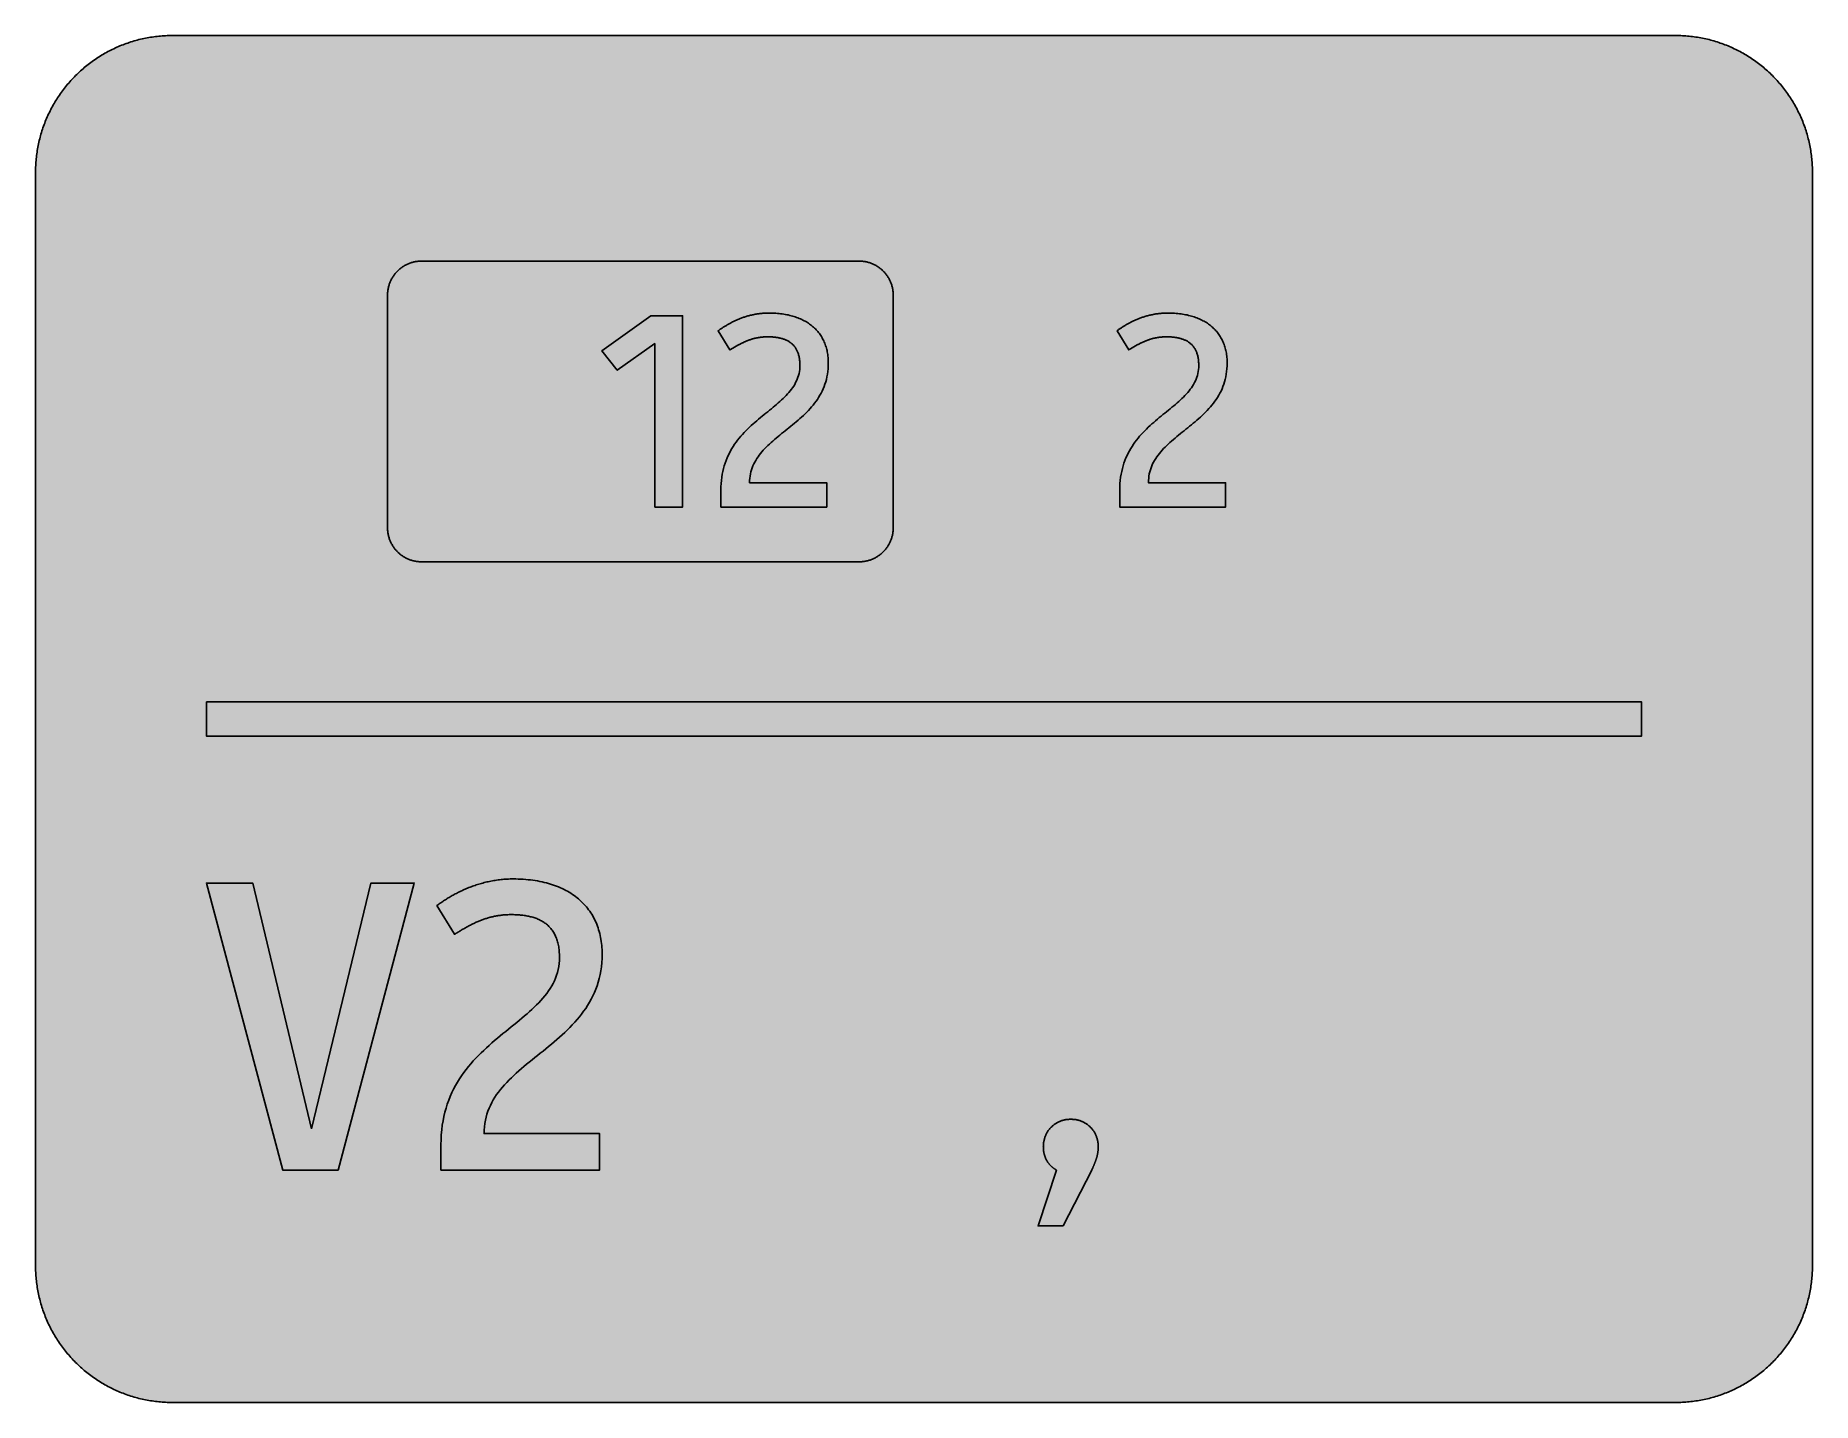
# Model space of a CAD drawing. Header units: millimetres. Extents: x 0 to 183, y 0 to 141.
import ezdxf

# ---------------------------------------------------------------- set-up
doc = ezdxf.new("R2010")
doc.units = ezdxf.units.MM

msp = doc.modelspace()

# ---------------------------------------------------------------- hatches: boundary and pattern name
for color, points in [(254, [(14.1633, 0.0536), (13.9878, 0.0533), (13.8125, 0.0559), (13.6373, 0.061), (13.462, 0.0686), (13.2893, 0.0787), (13.114, 0.0914), (12.9413, 0.1041), (12.7686, 0.1219), (12.5959, 0.1397), (12.4231, 0.16), (12.2504, 0.1829), (12.0777, 0.2057), (11.9075, 0.2337), (11.7373, 0.2616), (11.5672, 0.2921), (11.397, 0.3251), (11.2268, 0.3607), (11.0592, 0.3988), (10.8915, 0.4369), (10.7239, 0.4775), (10.5562, 0.5207), (10.3886, 0.5664), (10.2235, 0.6121), (10.0584, 0.6629), (9.8933, 0.7137), (9.7307, 0.7671), (9.5682, 0.8204), (9.4056, 0.8788), (9.2431, 0.9373), (9.083, 0.9982), (8.923, 1.0617), (8.763, 1.1252), (8.6055, 1.1938), (8.4455, 1.2624), (8.2906, 1.331), (8.1331, 1.4046), (7.9781, 1.4783), (7.8232, 1.5545), (7.6708, 1.6332), (7.5184, 1.7145), (7.366, 1.7958), (7.2161, 1.8796), (7.0663, 1.966), (6.919, 2.0523), (6.7716, 2.1438), (6.6243, 2.2352), (6.4795, 2.3266), (6.3348, 2.4232), (6.19, 2.5197), (6.0477, 2.6187), (5.908, 2.7178), (5.7683, 2.8194), (5.6286, 2.9235), (5.4915, 3.0302), (5.3543, 3.1369), (5.2197, 3.2461), (5.0851, 3.3579), (4.953, 3.4722), (4.8209, 3.5865), (4.6914, 3.7033), (4.5644, 3.8202), (4.4348, 3.9395), (4.3104, 4.0615), (4.1859, 4.1859), (4.0615, 4.3104), (3.9395, 4.4348), (3.8202, 4.5618), (3.7033, 4.6914), (3.5865, 4.8209), (3.4722, 4.953), (3.3579, 5.0851), (3.2487, 5.2197), (3.1369, 5.3543), (3.0302, 5.4915), (2.9235, 5.6286), (2.8194, 5.7683), (2.7178, 5.908), (2.6187, 6.0477), (2.5197, 6.19), (2.4232, 6.3348), (2.3266, 6.477), (2.2352, 6.6243), (2.1438, 6.7691), (2.0523, 6.919), (1.966, 7.0663), (1.8796, 7.2161), (1.7958, 7.366), (1.7145, 7.5184), (1.6332, 7.6708), (1.5545, 7.8232), (1.4783, 7.9781), (1.4046, 8.1331), (1.331, 8.2906), (1.2598, 8.4455), (1.1913, 8.603), (1.1252, 8.763), (1.0592, 8.923), (0.9982, 9.083), (0.9373, 9.2431), (0.8763, 9.4056), (0.8204, 9.5682), (0.7645, 9.7307), (0.7112, 9.8933), (0.6604, 10.0584), (0.6121, 10.2235), (0.5639, 10.3911), (0.5207, 10.5562), (0.4775, 10.7239), (0.4343, 10.8915), (0.3962, 11.0592), (0.3607, 11.2268), (0.3251, 11.397), (0.2921, 11.5672), (0.2616, 11.7373), (0.2311, 11.9075), (0.2057, 12.0802), (0.1803, 12.2504), (0.1575, 12.4231), (0.1372, 12.5959), (0.1194, 12.7686), (0.1041, 12.9413), (0.0889, 13.1166), (0.0787, 13.2893), (0.0686, 13.4645), (0.061, 13.6373), (0.0559, 13.8125), (0.0508, 13.9878), (0.0508, 14.163), (0.0522, 127.0536), (0.0508, 127.2286), (0.0559, 127.4039), (0.061, 127.5766), (0.0686, 127.7518), (0.0787, 127.9271), (0.0889, 128.0998), (0.1041, 128.2725), (0.1194, 128.4478), (0.1372, 128.6205), (0.1575, 128.7907), (0.1803, 128.9634), (0.2057, 129.1361), (0.2311, 129.3063), (0.2616, 129.4765), (0.2921, 129.6467), (0.3251, 129.8169), (0.3607, 129.987), (0.3962, 130.1547), (0.4343, 130.3249), (0.4775, 130.49), (0.5207, 130.6576), (0.5639, 130.8252), (0.6121, 130.9903), (0.6604, 131.1554), (0.7112, 131.3205), (0.7645, 131.4831), (0.8204, 131.6482), (0.8763, 131.8082), (0.9373, 131.9708), (0.9982, 132.1308), (1.0592, 132.2934), (1.1252, 132.4508), (1.1913, 132.6109), (1.2598, 132.7683), (1.331, 132.9258), (1.4046, 133.0808), (1.4783, 133.2357), (1.5545, 133.3906), (1.6332, 133.543), (1.7145, 133.6954), (1.7958, 133.8478), (1.8796, 133.9977), (1.966, 134.1476), (2.0523, 134.2974), (2.1438, 134.4447), (2.2352, 134.5895), (2.3266, 134.7368), (2.4232, 134.8791), (2.5197, 135.0239), (2.6187, 135.1661), (2.7178, 135.3058), (2.8194, 135.4455), (2.9235, 135.5852), (3.0302, 135.7224), (3.1369, 135.8595), (3.2487, 135.9941), (3.3579, 136.1288), (3.4722, 136.2608), (3.5865, 136.3929), (3.7033, 136.5225), (3.8202, 136.652), (3.9395, 136.779), (4.0615, 136.9035), (4.1859, 137.0305), (4.3104, 137.1524), (4.4348, 137.2743), (4.5644, 137.3937), (4.6914, 137.5131), (4.8209, 137.6274), (4.953, 137.7442), (5.0851, 137.856), (5.2197, 137.9677), (5.3543, 138.0769), (5.4915, 138.1836), (5.6286, 138.2903), (5.7683, 138.3944), (5.908, 138.496), (6.0477, 138.5976), (6.19, 138.6942), (6.3348, 138.7932), (6.4795, 138.8872), (6.6243, 138.9812), (6.7716, 139.0726), (6.919, 139.1615), (7.0663, 139.2479), (7.2161, 139.3342), (7.366, 139.4181), (7.5184, 139.5019), (7.6708, 139.5806), (7.8232, 139.6594), (7.9781, 139.7356), (8.1331, 139.8092), (8.2906, 139.8829), (8.4455, 139.954), (8.6055, 140.0226), (8.763, 140.0886), (8.923, 140.1547), (9.083, 140.2182), (9.2431, 140.2791), (9.4056, 140.3375), (9.5682, 140.3934), (9.7307, 140.4493), (9.8933, 140.5026), (10.0584, 140.5534), (10.2235, 140.6017), (10.3886, 140.65), (10.5562, 140.6957), (10.7239, 140.7389), (10.8915, 140.7795), (11.0592, 140.8176), (11.2268, 140.8557), (11.397, 140.8887), (11.5672, 140.9217), (11.7373, 140.9522), (11.9075, 140.9827), (12.0777, 141.0081), (12.2504, 141.0335), (12.4231, 141.0564), (12.5959, 141.0767), (12.7686, 141.0945), (12.9413, 141.1097), (13.114, 141.1249), (13.2893, 141.1376), (13.462, 141.1453), (13.6373, 141.1529), (13.8125, 141.158), (13.9878, 141.163), (14.163, 141.163), (169.3855, 141.1647), (169.5602, 141.163), (169.7355, 141.158), (169.9108, 141.1529), (170.0835, 141.1453), (170.2587, 141.1376), (170.4315, 141.1249), (170.6067, 141.1097), (170.7794, 141.0945), (170.9522, 141.0767), (171.1249, 141.0564), (171.2976, 141.0335), (171.4678, 141.0081), (171.6405, 140.9827), (171.8107, 140.9522), (171.9809, 140.9217), (172.151, 140.8887), (172.3187, 140.8557), (172.4889, 140.8176), (172.6565, 140.7795), (172.8241, 140.7389), (172.9918, 140.6957), (173.1569, 140.65), (173.3245, 140.6017), (173.4896, 140.5534), (173.6522, 140.5026), (173.8173, 140.4493), (173.9798, 140.3934), (174.1424, 140.3375), (174.305, 140.2791), (174.465, 140.2182), (174.625, 140.1547), (174.785, 140.0886), (174.9425, 140.0226), (175.1025, 139.954), (175.2575, 139.8829), (175.4149, 139.8092), (175.5699, 139.7356), (175.7248, 139.6594), (175.8772, 139.5806), (176.0296, 139.5019), (176.182, 139.4181), (176.3319, 139.3342), (176.4817, 139.2479), (176.6291, 139.1615), (176.7764, 139.0726), (176.9237, 138.9812), (177.0685, 138.8872), (177.2133, 138.7932), (177.358, 138.6942), (177.5003, 138.5976), (177.64, 138.496), (177.7797, 138.3944), (177.9194, 138.2903), (178.0565, 138.1836), (178.1937, 138.0769), (178.3283, 137.9677), (178.4629, 137.856), (178.595, 137.7442), (178.7271, 137.6274), (178.8566, 137.5131), (178.9836, 137.3937), (179.1132, 137.2743), (179.2376, 137.1524), (179.3621, 137.0305), (179.4866, 136.9035), (179.6085, 136.779), (179.7279, 136.652), (179.8447, 136.5225), (179.9615, 136.3929), (180.0758, 136.2608), (180.1901, 136.1288), (180.2994, 135.9941), (180.4111, 135.8595), (180.5178, 135.7224), (180.6245, 135.5852), (180.7261, 135.4455), (180.8302, 135.3058), (180.9293, 135.1661), (181.0283, 135.0239), (181.1249, 134.8791), (181.2214, 134.7368), (181.3128, 134.5895), (181.4043, 134.4447), (181.4957, 134.2974), (181.5821, 134.1476), (181.6684, 133.9977), (181.7522, 133.8478), (181.8335, 133.6954), (181.9148, 133.543), (181.991, 133.3906), (182.0697, 133.2357), (182.1434, 133.0808), (182.2145, 132.9258), (182.2856, 132.7683), (182.3542, 132.6109), (182.4228, 132.4508), (182.4863, 132.2934), (182.5498, 132.1308), (182.6108, 131.9708), (182.6692, 131.8082), (182.7276, 131.6482), (182.7809, 131.4831), (182.8343, 131.3205), (182.8851, 131.1554), (182.9359, 130.9903), (182.9816, 130.8252), (183.0273, 130.6576), (183.0705, 130.49), (183.1111, 130.3249), (183.1492, 130.1547), (183.1873, 129.987), (183.2229, 129.8169), (183.2559, 129.6467), (183.2864, 129.4765), (183.3143, 129.3063), (183.3397, 129.1361), (183.3651, 128.9634), (183.388, 128.7907), (183.4083, 128.6205), (183.4261, 128.4478), (183.4413, 128.2725), (183.4566, 128.0998), (183.4693, 127.9271), (183.4769, 127.7518), (183.4845, 127.5766), (183.4921, 127.4039), (183.4947, 127.2286), (183.4947, 127.0533), (183.4967, 14.1647), (183.4947, 13.9878), (183.4921, 13.8125), (183.4845, 13.6373), (183.4769, 13.4645), (183.4693, 13.2893), (183.4566, 13.1166), (183.4413, 12.9413), (183.4261, 12.7686), (183.4083, 12.5959), (183.388, 12.4231), (183.3651, 12.2504), (183.3397, 12.0802), (183.3143, 11.9075), (183.2864, 11.7373), (183.2559, 11.5672), (183.2229, 11.397), (183.1873, 11.2268), (183.1492, 11.0592), (183.1111, 10.8915), (183.0705, 10.7239), (183.0273, 10.5562), (182.9816, 10.3911), (182.9359, 10.2235), (182.8851, 10.0584), (182.8343, 9.8933), (182.7809, 9.7307), (182.7276, 9.5682), (182.6692, 9.4056), (182.6108, 9.2431), (182.5498, 9.083), (182.4863, 8.923), (182.4228, 8.763), (182.3542, 8.603), (182.2856, 8.4455), (182.2145, 8.2906), (182.1434, 8.1331), (182.0697, 7.9781), (181.991, 7.8232), (181.9148, 7.6708), (181.8335, 7.5184), (181.7522, 7.366), (181.6684, 7.2161), (181.5821, 7.0663), (181.4957, 6.919), (181.4043, 6.7691), (181.3128, 6.6243), (181.2214, 6.477), (181.1249, 6.3348), (181.0283, 6.19), (180.9293, 6.0477), (180.8302, 5.908), (180.7261, 5.7683), (180.6245, 5.6286), (180.5178, 5.4915), (180.4111, 5.3543), (180.2994, 5.2197), (180.1901, 5.0851), (180.0758, 4.953), (179.9615, 4.8209), (179.8447, 4.6914), (179.7279, 4.5618), (179.6085, 4.4348), (179.4866, 4.3104), (179.3621, 4.1859), (179.2376, 4.0615), (179.1132, 3.9395), (178.9836, 3.8202), (178.8566, 3.7033), (178.7271, 3.5865), (178.595, 3.4722), (178.4629, 3.3579), (178.3283, 3.2461), (178.1937, 3.1369), (178.0565, 3.0302), (177.9194, 2.9235), (177.7797, 2.8194), (177.64, 2.7178), (177.5003, 2.6187), (177.358, 2.5197), (177.2133, 2.4232), (177.0685, 2.3266), (176.9237, 2.2352), (176.7764, 2.1438), (176.6291, 2.0523), (176.4817, 1.966), (176.3319, 1.8796), (176.182, 1.7958), (176.0296, 1.7145), (175.8772, 1.6332), (175.7248, 1.5545), (175.5699, 1.4783), (175.4149, 1.4046), (175.2575, 1.331), (175.1025, 1.2624), (174.9425, 1.1938), (174.785, 1.1252), (174.625, 1.0617), (174.465, 0.9982), (174.305, 0.9373), (174.1424, 0.8788), (173.9798, 0.8204), (173.8173, 0.7671), (173.6522, 0.7137), (173.4896, 0.6629), (173.3245, 0.6121), (173.1569, 0.5664), (172.9918, 0.5207), (172.8241, 0.4775), (172.6565, 0.4369), (172.4889, 0.3988), (172.3187, 0.3607), (172.151, 0.3251), (171.9809, 0.2921), (171.8107, 0.2616), (171.6405, 0.2337), (171.4678, 0.2057), (171.2976, 0.1829), (171.1249, 0.16), (170.9522, 0.1397), (170.7794, 0.1219), (170.6067, 0.1041), (170.4315, 0.0914), (170.2587, 0.0787), (170.0835, 0.0686), (169.9108, 0.061), (169.7355, 0.0559), (169.5602, 0.0533), (169.385, 0.0533)]), (22, [(39.9161, 86.837), (39.8247, 86.8375), (39.7332, 86.8401), (39.6443, 86.8451), (39.5554, 86.8528), (39.4665, 86.8629), (39.3776, 86.8756), (39.2913, 86.8909), (39.2049, 86.9061), (39.1185, 86.9264), (39.0347, 86.9467), (38.9484, 86.9696), (38.8671, 86.995), (38.7833, 87.0204), (38.702, 87.0509), (38.6207, 87.0814), (38.542, 87.1118), (38.4632, 87.1474), (38.387, 87.183), (38.3083, 87.2211), (38.2346, 87.2617), (38.1584, 87.3023), (38.0873, 87.3455), (38.0136, 87.3912), (37.9425, 87.437), (37.8739, 87.4852), (37.8054, 87.536), (37.7368, 87.5868), (37.6707, 87.6402), (37.6072, 87.696), (37.5437, 87.7519), (37.4802, 87.8103), (37.4218, 87.8688), (37.3609, 87.9297), (37.305, 87.9907), (37.2466, 88.0542), (37.1932, 88.1202), (37.1399, 88.1863), (37.0891, 88.2523), (37.0383, 88.3209), (36.99, 88.392), (36.9443, 88.4606), (36.8986, 88.5342), (36.8554, 88.6079), (36.8122, 88.6816), (36.7741, 88.7578), (36.736, 88.834), (36.6979, 88.9127), (36.6649, 88.9889), (36.6319, 89.0702), (36.6014, 89.1515), (36.5735, 89.2327), (36.5455, 89.314), (36.5201, 89.3978), (36.4973, 89.4817), (36.4769, 89.5655), (36.4592, 89.6518), (36.4414, 89.7382), (36.4287, 89.8271), (36.416, 89.9135), (36.4058, 90.0024), (36.3982, 90.0913), (36.3906, 90.1827), (36.388, 90.2716), (36.388, 90.363), (36.3883, 114.3536), (36.388, 114.4422), (36.3906, 114.5337), (36.3982, 114.6226), (36.4058, 114.714), (36.416, 114.8004), (36.4287, 114.8893), (36.4414, 114.9756), (36.4592, 115.062), (36.4769, 115.1484), (36.4973, 115.2347), (36.5201, 115.3185), (36.5455, 115.3998), (36.5735, 115.4836), (36.6014, 115.5649), (36.6319, 115.6462), (36.6649, 115.7249), (36.6979, 115.8037), (36.736, 115.8824), (36.7741, 115.9586), (36.8122, 116.0323), (36.8554, 116.1085), (36.8986, 116.1821), (36.9443, 116.2533), (36.99, 116.3244), (37.0383, 116.393), (37.0891, 116.4615), (37.1399, 116.5301), (37.1932, 116.5962), (37.2466, 116.6597), (37.305, 116.7232), (37.3609, 116.7867), (37.4218, 116.8476), (37.4802, 116.906), (37.5437, 116.9645), (37.6072, 117.0203), (37.6707, 117.0737), (37.7368, 117.127), (37.8054, 117.1778), (37.8739, 117.2286), (37.9425, 117.2769), (38.0136, 117.3251), (38.0873, 117.3683), (38.1584, 117.4115), (38.2346, 117.4547), (38.3083, 117.4928), (38.387, 117.5309), (38.4632, 117.569), (38.542, 117.602), (38.6207, 117.635), (38.702, 117.6655), (38.7833, 117.6934), (38.8671, 117.7214), (38.9484, 117.7468), (39.0347, 117.7696), (39.1185, 117.79), (39.2049, 117.8077), (39.2913, 117.8255), (39.3776, 117.8382), (39.4665, 117.8509), (39.5554, 117.8611), (39.6443, 117.8687), (39.7332, 117.8763), (39.8247, 117.8789), (39.9161, 117.8789), (85.0717, 117.8814), (85.1611, 117.8789), (85.2526, 117.8763), (85.3415, 117.8687), (85.4304, 117.8611), (85.5193, 117.8509), (85.6082, 117.8382), (85.6945, 117.8255), (85.7809, 117.8077), (85.8672, 117.79), (85.9511, 117.7696), (86.0374, 117.7468), (86.1187, 117.7214), (86.2025, 117.6934), (86.2838, 117.6655), (86.3651, 117.635), (86.4438, 117.602), (86.5226, 117.569), (86.5988, 117.5309), (86.6775, 117.4928), (86.7512, 117.4547), (86.8274, 117.4115), (86.901, 117.3683), (86.9721, 117.3251), (87.0433, 117.2769), (87.1118, 117.2286), (87.1804, 117.1778), (87.249, 117.127), (87.315, 117.0737), (87.3785, 117.0203), (87.442, 116.9645), (87.5055, 116.906), (87.564, 116.8476), (87.6249, 116.7867), (87.6808, 116.7232), (87.7392, 116.6597), (87.7926, 116.5962), (87.8459, 116.5301), (87.8967, 116.4615), (87.9475, 116.393), (87.9958, 116.3244), (88.0415, 116.2533), (88.0872, 116.1821), (88.1304, 116.1085), (88.1736, 116.0323), (88.2117, 115.9586), (88.2498, 115.8824), (88.2879, 115.8037), (88.3209, 115.7249), (88.3539, 115.6462), (88.3844, 115.5649), (88.4123, 115.4836), (88.4403, 115.3998), (88.4631, 115.3185), (88.486, 115.2347), (88.5088, 115.1484), (88.5266, 115.062), (88.5419, 114.9756), (88.5571, 114.8893), (88.5698, 114.8004), (88.58, 114.714), (88.5876, 114.6226), (88.5927, 114.5337), (88.5977, 114.4422), (88.5977, 114.3533), (88.5994, 90.3647), (88.5977, 90.2716), (88.5927, 90.1827), (88.5876, 90.0913), (88.58, 90.0024), (88.5698, 89.9135), (88.5571, 89.8271), (88.5419, 89.7382), (88.5266, 89.6518), (88.5088, 89.5655), (88.486, 89.4817), (88.4631, 89.3978), (88.4403, 89.314), (88.4123, 89.2327), (88.3844, 89.1515), (88.3539, 89.0702), (88.3209, 88.9889), (88.2879, 88.9127), (88.2498, 88.834), (88.2117, 88.7578), (88.1736, 88.6816), (88.1304, 88.6079), (88.0872, 88.5342), (88.0415, 88.4606), (87.9958, 88.392), (87.9475, 88.3209), (87.8967, 88.2523), (87.8459, 88.1863), (87.7926, 88.1202), (87.7392, 88.0542), (87.6808, 87.9907), (87.6249, 87.9297), (87.564, 87.8688), (87.5055, 87.8103), (87.442, 87.7519), (87.3785, 87.696), (87.315, 87.6402), (87.249, 87.5868), (87.1804, 87.536), (87.1118, 87.4852), (87.0433, 87.437), (86.9721, 87.3912), (86.901, 87.3455), (86.8274, 87.3023), (86.7512, 87.2617), (86.6775, 87.2211), (86.5988, 87.183), (86.5226, 87.1474), (86.4438, 87.1118), (86.3651, 87.0814), (86.2838, 87.0509), (86.2025, 87.0204), (86.1187, 86.995), (86.0374, 86.9696), (85.9511, 86.9467), (85.8672, 86.9264), (85.7809, 86.9061), (85.6945, 86.8909), (85.6082, 86.8756), (85.5193, 86.8629), (85.4304, 86.8528), (85.3415, 86.8451), (85.2526, 86.8401), (85.1611, 86.8375), (85.0697, 86.835)]), (254, [(63.977, 92.4814), (66.8556, 92.4814), (66.8556, 112.237), (63.5811, 112.237), (58.5294, 108.6234), (60.1102, 106.62), (63.977, 109.3579)]), (254, [(75.6324, 110.0635), (75.7149, 110.0607), (75.7961, 110.0607), (75.88, 110.0582), (75.9612, 110.0557), (76.0425, 110.0506), (76.1238, 110.0455), (76.2051, 110.0404), (76.2838, 110.0328), (76.3651, 110.0252), (76.4438, 110.015), (76.52, 110.0049), (76.5988, 109.9947), (76.675, 109.982), (76.7512, 109.9693), (76.8274, 109.9541), (76.901, 109.9363), (76.9747, 109.9185), (77.0484, 109.9007), (77.1195, 109.8804), (77.1906, 109.8601), (77.2617, 109.8372), (77.3303, 109.8118), (77.3989, 109.7864), (77.4649, 109.7585), (77.5335, 109.7305), (77.597, 109.7001), (77.6605, 109.667), (77.724, 109.634), (77.785, 109.5985), (77.8459, 109.5629), (77.9043, 109.5248), (77.9628, 109.4842), (78.0186, 109.441), (78.0745, 109.3978), (78.1279, 109.3521), (78.1812, 109.3064), (78.232, 109.2556), (78.2828, 109.2048), (78.3311, 109.1514), (78.3768, 109.0981), (78.4225, 109.0397), (78.4657, 108.9812), (78.5063, 108.9203), (78.547, 108.8593), (78.5851, 108.7933), (78.6232, 108.7272), (78.6587, 108.6561), (78.6917, 108.585), (78.7222, 108.5113), (78.7527, 108.4377), (78.7806, 108.3589), (78.806, 108.2777), (78.8314, 108.1964), (78.8518, 108.11), (78.8721, 108.0237), (78.8924, 107.9348), (78.9076, 107.8408), (78.9229, 107.7468), (78.933, 107.6503), (78.9432, 107.5512), (78.9508, 107.4496), (78.9584, 107.3429), (78.961, 107.2363), (78.961, 107.127), (78.9559, 106.9061), (78.9381, 106.6927), (78.9102, 106.4819), (78.8695, 106.2787), (78.8213, 106.0806), (78.7603, 105.8875), (78.6892, 105.697), (78.6105, 105.5116), (78.5241, 105.3313), (78.4276, 105.156), (78.3209, 104.9807), (78.2091, 104.8106), (78.0898, 104.6455), (77.9628, 104.4804), (77.8281, 104.3178), (77.6884, 104.1603), (77.5411, 104.0028), (77.3887, 103.8479), (77.2312, 103.693), (77.0687, 103.5406), (76.9036, 103.3882), (76.7334, 103.2383), (76.5581, 103.0884), (76.3803, 102.936), (76.2, 102.7862), (76.0171, 102.6363), (75.8317, 102.4865), (75.6437, 102.3341), (75.4558, 102.1817), (75.2653, 102.0293), (75.0748, 101.8718), (74.8843, 101.7168), (74.6912, 101.5568), (74.5007, 101.3943), (74.3128, 101.2317), (74.1223, 101.0641), (73.9343, 100.8939), (73.7489, 100.7212), (73.566, 100.5459), (73.3857, 100.3656), (73.2079, 100.1801), (73.0352, 99.9922), (72.8624, 99.7966), (72.6973, 99.5985), (72.5348, 99.3953), (72.3773, 99.187), (72.2249, 98.9736), (72.0801, 98.7527), (71.9404, 98.5266), (71.8058, 98.2955), (71.6788, 98.0542), (71.5569, 97.8078), (71.4451, 97.5563), (71.341, 97.2947), (71.2445, 97.028), (71.1556, 96.7511), (71.0768, 96.4667), (71.0057, 96.1746), (70.9473, 95.8723), (70.8965, 95.5624), (70.8584, 95.2449), (70.8279, 94.9147), (70.8101, 94.5769), (70.805, 94.2289), (70.8064, 92.4814), (81.7273, 92.4814), (81.7273, 94.9921), (73.769, 94.9921), (73.7743, 95.2297), (73.7921, 95.4634), (73.82, 95.6894), (73.8581, 95.9104), (73.9089, 96.1238), (73.9699, 96.3346), (74.0385, 96.5378), (74.1172, 96.7384), (74.2036, 96.934), (74.3001, 97.1245), (74.4068, 97.3099), (74.5185, 97.4928), (74.6379, 97.6732), (74.7649, 97.8484), (74.897, 98.0186), (75.0367, 98.1888), (75.184, 98.3539), (75.3339, 98.519), (75.4913, 98.679), (75.6539, 98.839), (75.819, 98.9965), (75.9892, 99.1514), (76.1619, 99.3064), (76.3397, 99.4613), (76.52, 99.6137), (76.7029, 99.7636), (76.8883, 99.916), (77.0738, 100.0658), (77.2617, 100.2182), (77.4522, 100.3706), (77.6427, 100.5205), (77.8332, 100.6729), (78.0237, 100.8278), (78.2117, 100.9828), (78.4022, 101.1377), (78.5901, 101.2977), (78.7781, 101.4578), (78.961, 101.6178), (79.1439, 101.7829), (79.3242, 101.9505), (79.502, 102.1207), (79.6747, 102.2934), (79.8449, 102.4687), (80.0125, 102.649), (80.1726, 102.8319), (80.33, 103.0199), (80.4799, 103.2129), (80.6272, 103.4085), (80.7669, 103.6091), (80.899, 103.8149), (81.026, 104.0257), (81.1454, 104.2441), (81.2597, 104.4651), (81.3638, 104.6937), (81.4603, 104.9274), (81.5467, 105.1687), (81.6254, 105.4151), (81.6966, 105.6716), (81.755, 105.9307), (81.8058, 106.1999), (81.8439, 106.4768), (81.8744, 106.7587), (81.8921, 107.0508), (81.8972, 107.3506), (81.8947, 107.503), (81.8896, 107.6503), (81.882, 107.7951), (81.8693, 107.9398), (81.854, 108.0821), (81.8363, 108.2218), (81.8159, 108.3615), (81.7905, 108.4986), (81.7626, 108.6333), (81.7321, 108.7653), (81.6966, 108.8949), (81.661, 109.0244), (81.6204, 109.1489), (81.5772, 109.2733), (81.5289, 109.3953), (81.4807, 109.5172), (81.4273, 109.634), (81.3714, 109.7509), (81.3105, 109.8652), (81.2495, 109.9744), (81.1835, 110.0861), (81.1149, 110.1928), (81.0438, 110.297), (80.9701, 110.4011), (80.8939, 110.5002), (80.8126, 110.5992), (80.7314, 110.6957), (80.645, 110.7897), (80.5561, 110.8812), (80.4647, 110.9701), (80.3707, 111.0564), (80.2742, 111.1402), (80.1726, 111.2241), (80.071, 111.3028), (79.9643, 111.379), (79.8576, 111.4552), (79.7458, 111.5289), (79.6315, 111.5974), (79.5147, 111.666), (79.3953, 111.7295), (79.2734, 111.793), (79.1489, 111.854), (79.0219, 111.9124), (78.8924, 111.9657), (78.7603, 112.0191), (78.6257, 112.0699), (78.4885, 112.1181), (78.3488, 112.1613), (78.2041, 112.2045), (78.0593, 112.2451), (77.912, 112.2807), (77.7621, 112.3163), (77.6097, 112.3467), (77.4548, 112.3772), (77.2973, 112.4026), (77.1373, 112.4255), (76.9747, 112.4483), (76.8096, 112.4661), (76.642, 112.4814), (76.4718, 112.4941), (76.3016, 112.5042), (76.1263, 112.5118), (75.9511, 112.5144), (75.7707, 112.5169), (75.6641, 112.5169), (75.5574, 112.5144), (75.4532, 112.5093), (75.3491, 112.5042), (75.245, 112.4991), (75.1408, 112.4915), (75.0392, 112.4814), (74.9376, 112.4712), (74.836, 112.461), (74.737, 112.4483), (74.6354, 112.4356), (74.5363, 112.4204), (74.4398, 112.4026), (74.3433, 112.3874), (74.2467, 112.3696), (74.1502, 112.3493), (74.0537, 112.329), (73.9597, 112.3086), (73.8657, 112.2858), (73.7743, 112.2629), (73.6829, 112.2375), (73.5914, 112.2121), (73.5, 112.1867), (73.4111, 112.1588), (73.3222, 112.1308), (73.2358, 112.1029), (73.1469, 112.075), (73.0606, 112.0445), (72.9767, 112.014), (72.8904, 111.981), (72.8066, 111.9505), (72.7227, 111.9175), (72.6415, 111.8845), (72.5602, 111.8489), (72.4789, 111.8159), (72.4002, 111.7803), (72.3214, 111.7448), (72.2427, 111.7092), (72.1665, 111.6711), (72.0903, 111.6355), (72.0141, 111.5974), (71.9379, 111.5593), (71.8642, 111.5212), (71.7931, 111.4831), (71.7194, 111.445), (71.6483, 111.4044), (71.5797, 111.3663), (71.5086, 111.3257), (71.44, 111.2876), (71.374, 111.2469), (71.3054, 111.2063), (71.2419, 111.1656), (71.1759, 111.125), (71.1124, 111.0869), (71.0489, 111.0463), (70.9854, 111.0056), (70.9244, 110.965), (70.866, 110.9243), (70.805, 110.8837), (70.7466, 110.8431), (70.6907, 110.8024), (70.6323, 110.7618), (70.5764, 110.7211), (70.5231, 110.683), (71.7381, 108.7092), (71.7956, 108.745), (71.8541, 108.7806), (71.915, 108.8187), (71.9734, 108.8542), (72.0319, 108.8898), (72.0903, 108.9228), (72.1487, 108.9584), (72.2071, 108.9939), (72.263, 109.027), (72.3214, 109.06), (72.3798, 109.093), (72.4357, 109.126), (72.4941, 109.159), (72.5526, 109.1895), (72.6084, 109.2225), (72.6669, 109.253), (72.7227, 109.2835), (72.7812, 109.314), (72.837, 109.3419), (72.8955, 109.3724), (72.9513, 109.4003), (73.0098, 109.4283), (73.0682, 109.4562), (73.1241, 109.4842), (73.1825, 109.5096), (73.2409, 109.535), (73.2968, 109.5604), (73.3552, 109.5858), (73.4136, 109.6112), (73.472, 109.634), (73.5305, 109.6594), (73.5889, 109.6823), (73.6473, 109.7026), (73.7057, 109.7255), (73.7641, 109.7458), (73.8251, 109.7661), (73.8835, 109.7864), (73.9445, 109.8042), (74.0029, 109.8245), (74.0639, 109.8423), (74.1248, 109.8601), (74.1858, 109.8753), (74.2467, 109.8906), (74.3077, 109.9083), (74.3712, 109.921), (74.4322, 109.9363), (74.4957, 109.949), (74.5592, 109.9617), (74.6227, 109.9744), (74.6862, 109.9845), (74.7497, 109.9947), (74.8132, 110.0049), (74.8792, 110.015), (74.9452, 110.0226), (75.0113, 110.0303), (75.0773, 110.0353), (75.1459, 110.043), (75.2119, 110.048), (75.2805, 110.0531), (75.3491, 110.0557), (75.4202, 110.0582), (75.4888, 110.0607), (75.5599, 110.0607), (75.631, 110.0633)]), (59, [(116.8079, 110.0635), (116.8908, 110.0607), (116.9721, 110.0607), (117.0559, 110.0582), (117.1372, 110.0557), (117.2185, 110.0506), (117.2997, 110.0455), (117.381, 110.0404), (117.4598, 110.0328), (117.5385, 110.0252), (117.6172, 110.015), (117.696, 110.0049), (117.7747, 109.9947), (117.8509, 109.982), (117.9271, 109.9693), (118.0033, 109.9541), (118.077, 109.9363), (118.1506, 109.9185), (118.2243, 109.9007), (118.2954, 109.8804), (118.3665, 109.8601), (118.4377, 109.8372), (118.5062, 109.8118), (118.5748, 109.7864), (118.6409, 109.7585), (118.7069, 109.7305), (118.7729, 109.7001), (118.8364, 109.667), (118.8999, 109.634), (118.9609, 109.5985), (119.0219, 109.5629), (119.0803, 109.5248), (119.1387, 109.4842), (119.1946, 109.441), (119.2505, 109.3978), (119.3038, 109.3521), (119.3571, 109.3064), (119.4079, 109.2556), (119.4587, 109.2048), (119.5045, 109.1514), (119.5527, 109.0981), (119.5984, 109.0397), (119.6416, 108.9812), (119.6823, 108.9203), (119.7229, 108.8593), (119.761, 108.7933), (119.7991, 108.7272), (119.8347, 108.6561), (119.8677, 108.585), (119.8982, 108.5113), (119.9286, 108.4377), (119.9566, 108.3589), (119.982, 108.2777), (120.0074, 108.1964), (120.0277, 108.11), (120.048, 108.0237), (120.0683, 107.9348), (120.0836, 107.8408), (120.0988, 107.7468), (120.109, 107.6503), (120.1191, 107.5512), (120.1268, 107.4496), (120.1318, 107.3429), (120.1369, 107.2363), (120.1369, 107.127), (120.1318, 106.9061), (120.1141, 106.6927), (120.0861, 106.4819), (120.0455, 106.2787), (119.9972, 106.0806), (119.9363, 105.8875), (119.8651, 105.697), (119.7864, 105.5116), (119.7, 105.3313), (119.6035, 105.156), (119.4968, 104.9807), (119.3851, 104.8106), (119.2657, 104.6455), (119.1362, 104.4804), (119.0041, 104.3178), (118.8618, 104.1603), (118.7171, 104.0028), (118.5647, 103.8479), (118.4072, 103.693), (118.2446, 103.5406), (118.0795, 103.3882), (117.9093, 103.2383), (117.7341, 103.0884), (117.5563, 102.936), (117.3759, 102.7862), (117.1931, 102.6363), (117.0076, 102.4865), (116.8197, 102.3341), (116.6317, 102.1817), (116.4412, 102.0293), (116.2507, 101.8718), (116.0602, 101.7168), (115.8672, 101.5568), (115.6767, 101.3943), (115.4862, 101.2317), (115.2982, 101.0641), (115.1103, 100.8939), (114.9248, 100.7212), (114.742, 100.5459), (114.5616, 100.3656), (114.3838, 100.1801), (114.2086, 99.9922), (114.0384, 99.7966), (113.8733, 99.5985), (113.7107, 99.3953), (113.5532, 99.187), (113.4008, 98.9736), (113.2561, 98.7527), (113.1164, 98.5266), (112.9817, 98.2955), (112.8547, 98.0542), (112.7328, 97.8078), (112.6211, 97.5563), (112.5169, 97.2947), (112.4204, 97.028), (112.3315, 96.7511), (112.2528, 96.4667), (112.1816, 96.1746), (112.1232, 95.8723), (112.0724, 95.5624), (112.0343, 95.2449), (112.0038, 94.9147), (111.9861, 94.5769), (111.981, 94.2289), (111.9822, 92.4814), (122.9046, 92.4814), (122.9046, 94.9921), (114.9449, 94.9921), (114.9502, 95.2297), (114.968, 95.4634), (114.996, 95.6894), (115.0341, 95.9104), (115.0849, 96.1238), (115.1458, 96.3346), (115.2144, 96.5378), (115.2931, 96.7384), (115.3795, 96.934), (115.476, 97.1245), (115.5827, 97.3099), (115.6945, 97.4928), (115.8138, 97.6732), (115.9408, 97.8484), (116.0729, 98.0186), (116.2126, 98.1888), (116.3599, 98.3539), (116.5098, 98.519), (116.6673, 98.679), (116.8298, 98.839), (116.9949, 98.9965), (117.1651, 99.1514), (117.3378, 99.3064), (117.5156, 99.4613), (117.696, 99.6137), (117.8789, 99.7636), (118.0643, 99.916), (118.2497, 100.0658), (118.4377, 100.2182), (118.6282, 100.3706), (118.8187, 100.5205), (119.0092, 100.6729), (119.1997, 100.8278), (119.3876, 100.9828), (119.5781, 101.1377), (119.7661, 101.2977), (119.954, 101.4578), (120.1369, 101.6178), (120.3198, 101.7829), (120.5001, 101.9505), (120.6779, 102.1207), (120.8507, 102.2934), (121.0208, 102.4687), (121.1885, 102.649), (121.3485, 102.8319), (121.506, 103.0199), (121.6558, 103.2129), (121.8032, 103.4085), (121.9429, 103.6091), (122.0749, 103.8149), (122.2019, 104.0257), (122.3213, 104.2441), (122.4356, 104.4651), (122.5398, 104.6937), (122.6363, 104.9274), (122.7226, 105.1687), (122.8014, 105.4151), (122.8725, 105.6716), (122.9309, 105.9307), (122.9817, 106.1999), (123.0198, 106.4768), (123.0503, 106.7587), (123.0655, 107.0508), (123.0732, 107.3506), (123.0706, 107.503), (123.0655, 107.6503), (123.0579, 107.7951), (123.0452, 107.9398), (123.03, 108.0821), (123.0122, 108.2218), (122.9919, 108.3615), (122.9665, 108.4986), (122.9385, 108.6333), (122.9081, 108.7653), (122.875, 108.8949), (122.8369, 109.0244), (122.7963, 109.1489), (122.7531, 109.2733), (122.7049, 109.3953), (122.6566, 109.5172), (122.6033, 109.634), (122.5474, 109.7509), (122.4864, 109.8652), (122.4255, 109.9744), (122.3594, 110.0861), (122.2908, 110.1928), (122.2197, 110.297), (122.1461, 110.4011), (122.0699, 110.5002), (121.9911, 110.5992), (121.9073, 110.6957), (121.8209, 110.7897), (121.732, 110.8812), (121.6406, 110.9701), (121.5466, 111.0564), (121.4501, 111.1402), (121.351, 111.2241), (121.2469, 111.3028), (121.1402, 111.379), (121.0335, 111.4552), (120.9218, 111.5289), (120.8075, 111.5974), (120.6906, 111.666), (120.5738, 111.7295), (120.4519, 111.793), (120.3274, 111.854), (120.1979, 111.9124), (120.0683, 111.9657), (119.9363, 112.0191), (119.8016, 112.0699), (119.6645, 112.1181), (119.5248, 112.1613), (119.3825, 112.2045), (119.2352, 112.2451), (119.0879, 112.2807), (118.938, 112.3163), (118.7856, 112.3467), (118.6307, 112.3772), (118.4732, 112.4026), (118.3132, 112.4255), (118.1506, 112.4483), (117.9855, 112.4661), (117.8179, 112.4814), (117.6477, 112.4941), (117.4775, 112.5042), (117.3023, 112.5118), (117.127, 112.5144), (116.9467, 112.5169), (116.84, 112.5169), (116.7333, 112.5144), (116.6292, 112.5093), (116.525, 112.5042), (116.4209, 112.4991), (116.3168, 112.4915), (116.2152, 112.4814), (116.1136, 112.4712), (116.012, 112.461), (115.9129, 112.4483), (115.8113, 112.4356), (115.7148, 112.4204), (115.6157, 112.4026), (115.5192, 112.3874), (115.4227, 112.3696), (115.3262, 112.3493), (115.2322, 112.329), (115.1357, 112.3086), (115.0442, 112.2858), (114.9502, 112.2629), (114.8588, 112.2375), (114.7674, 112.2121), (114.6785, 112.1867), (114.587, 112.1588), (114.4981, 112.1308), (114.4118, 112.1029), (114.3229, 112.075), (114.2365, 112.0445), (114.1527, 112.014), (114.0663, 111.981), (113.9825, 111.9505), (113.9012, 111.9175), (113.8174, 111.8845), (113.7361, 111.8489), (113.6548, 111.8159), (113.5761, 111.7803), (113.4974, 111.7448), (113.4186, 111.7092), (113.3424, 111.6711), (113.2662, 111.6355), (113.19, 111.5974), (113.1164, 111.5593), (113.0402, 111.5212), (112.969, 111.4831), (112.8954, 111.445), (112.8243, 111.4044), (112.7557, 111.3663), (112.6846, 111.3257), (112.616, 111.2876), (112.5499, 111.2469), (112.4839, 111.2063), (112.4179, 111.1656), (112.3518, 111.125), (112.2883, 111.0869), (112.2248, 111.0463), (112.1613, 111.0056), (112.1004, 110.965), (112.0419, 110.9243), (111.981, 110.8837), (111.9226, 110.8431), (111.8667, 110.8024), (111.8083, 110.7618), (111.7524, 110.7211), (111.699, 110.683), (112.9136, 108.7092), (112.9716, 108.745), (113.03, 108.7806), (113.091, 108.8187), (113.1494, 108.8542), (113.2078, 108.8898), (113.2662, 108.9228), (113.3246, 108.9584), (113.3831, 108.9939), (113.4389, 109.027), (113.4974, 109.06), (113.5558, 109.093), (113.6142, 109.126), (113.6701, 109.159), (113.7285, 109.1895), (113.7844, 109.2225), (113.8428, 109.253), (113.8987, 109.2835), (113.9571, 109.314), (114.0155, 109.3419), (114.0714, 109.3724), (114.1298, 109.4003), (114.1857, 109.4283), (114.2441, 109.4562), (114.3, 109.4842), (114.3584, 109.5096), (114.4168, 109.535), (114.4727, 109.5604), (114.5311, 109.5858), (114.5896, 109.6112), (114.648, 109.634), (114.7064, 109.6594), (114.7648, 109.6823), (114.8232, 109.7026), (114.8817, 109.7255), (114.9401, 109.7458), (115.001, 109.7661), (115.0595, 109.7864), (115.1204, 109.8042), (115.1788, 109.8245), (115.2398, 109.8423), (115.3008, 109.8601), (115.3617, 109.8753), (115.4227, 109.8906), (115.4836, 109.9083), (115.5471, 109.921), (115.6081, 109.9363), (115.6716, 109.949), (115.7351, 109.9617), (115.7986, 109.9744), (115.8621, 109.9845), (115.9256, 109.9947), (115.9891, 110.0049), (116.0551, 110.015), (116.1212, 110.0226), (116.1872, 110.0303), (116.2533, 110.0353), (116.3218, 110.043), (116.3879, 110.048), (116.4565, 110.0531), (116.525, 110.0557), (116.5962, 110.0582), (116.6647, 110.0607), (116.7359, 110.0607), (116.807, 110.0633)]), (59, [(17.6911, 72.3731), (165.8578, 72.3731), (165.8578, 68.8453), (17.6911, 68.8453)]), (59, [(28.5295, 28.3171), (22.4758, 53.6758), (17.6911, 53.6758), (25.5655, 24.0425), (31.2815, 24.0425), (39.1555, 53.6758), (34.6675, 53.6758)]), (59, [(49.1451, 50.4151), (49.2684, 50.4139), (49.3928, 50.4114), (49.5173, 50.4088), (49.6392, 50.4038), (49.7611, 50.3987), (49.8831, 50.3911), (50.005, 50.3809), (50.1244, 50.3707), (50.2437, 50.358), (50.3606, 50.3453), (50.48, 50.3301), (50.5943, 50.3123), (50.7111, 50.2945), (50.8254, 50.2717), (50.9372, 50.2514), (51.0489, 50.226), (51.1607, 50.2006), (51.2699, 50.1726), (51.3791, 50.1421), (51.4858, 50.1091), (51.5899, 50.0736), (51.6941, 50.038), (51.7957, 49.9999), (51.8973, 49.9593), (51.9963, 49.9161), (52.0929, 49.8704), (52.1894, 49.8221), (52.2834, 49.7713), (52.3748, 49.7205), (52.4662, 49.6646), (52.5551, 49.6062), (52.6415, 49.5452), (52.7279, 49.4843), (52.8091, 49.4182), (52.8904, 49.3497), (52.9692, 49.2785), (53.0454, 49.2049), (53.119, 49.1287), (53.1927, 49.0499), (53.2613, 48.9661), (53.3298, 48.8823), (53.3959, 48.7934), (53.4568, 48.702), (53.5178, 48.608), (53.5762, 48.5115), (53.6321, 48.4099), (53.6829, 48.3057), (53.7337, 48.199), (53.782, 48.0898), (53.8251, 47.9755), (53.8683, 47.8587), (53.9064, 47.7393), (53.942, 47.6148), (53.9775, 47.4878), (54.0055, 47.3558), (54.0334, 47.2211), (54.0588, 47.084), (54.0791, 46.9417), (54.0969, 46.797), (54.1122, 46.6471), (54.1249, 46.4947), (54.1325, 46.3372), (54.1376, 46.1747), (54.1401, 46.0121), (54.1299, 45.6794), (54.1045, 45.3593), (54.0614, 45.0444), (54.0029, 44.7396), (53.9267, 44.4424), (53.8378, 44.1503), (53.7312, 43.8658), (53.6143, 43.5889), (53.4822, 43.3197), (53.3375, 43.053), (53.18, 42.7939), (53.0098, 42.5374), (52.8295, 42.2885), (52.639, 42.0421), (52.4383, 41.7982), (52.2275, 41.5595), (52.009, 41.3233), (51.7804, 41.0896), (51.5442, 40.861), (51.3004, 40.6298), (51.0515, 40.4038), (50.7949, 40.1777), (50.5358, 39.9517), (50.2691, 39.7256), (49.9974, 39.5021), (49.723, 39.276), (49.4436, 39.05), (49.1642, 38.8214), (48.8798, 38.5928), (48.5953, 38.3616), (48.3083, 38.1305), (48.0212, 37.8943), (47.7342, 37.6555), (47.4497, 37.4142), (47.1653, 37.1678), (46.8808, 36.9164), (46.5988, 36.6624), (46.322, 36.4033), (46.0477, 36.1366), (45.7759, 35.8673), (45.5092, 35.5905), (45.2476, 35.306), (44.991, 35.0164), (44.7421, 34.7193), (44.4983, 34.4145), (44.2646, 34.102), (44.036, 33.7795), (43.8175, 33.4493), (43.6067, 33.1114), (43.4061, 32.7609), (43.213, 32.4028), (43.0327, 32.0345), (42.865, 31.6535), (42.7076, 31.2649), (42.5628, 30.861), (42.4307, 30.447), (42.3113, 30.0228), (42.2072, 29.5834), (42.1183, 29.1313), (42.0421, 28.6664), (41.9837, 28.1864), (41.9405, 27.6936), (41.9125, 27.1882), (41.9049, 26.6649), (41.9061, 24.0425), (58.2895, 24.0425), (58.2895, 27.8098), (46.3518, 27.8098), (46.3601, 28.1661), (46.3855, 28.5166), (46.4287, 28.8544), (46.4871, 29.1871), (46.5633, 29.5097), (46.6522, 29.8247), (46.7563, 30.1295), (46.8732, 30.4292), (47.0052, 30.7238), (47.15, 31.0083), (47.3075, 31.2877), (47.4751, 31.562), (47.6555, 31.8313), (47.846, 32.0929), (48.0466, 32.352), (48.2549, 32.606), (48.4734, 32.8549), (48.702, 33.0987), (48.9356, 33.3426), (49.1769, 33.5813), (49.4259, 33.8176), (49.6824, 34.0512), (49.9415, 34.2824), (50.2082, 34.5135), (50.4774, 34.7421), (50.7517, 34.9682), (51.0286, 35.1968), (51.308, 35.4228), (51.5925, 35.6489), (51.8744, 35.8775), (52.1614, 36.1036), (52.4459, 36.3347), (52.7329, 36.5633), (53.0174, 36.797), (53.3019, 37.0307), (53.5838, 37.2669), (53.8632, 37.5082), (54.1401, 37.7495), (54.4144, 37.9984), (54.6837, 38.2473), (54.9504, 38.5013), (55.2094, 38.7629), (55.466, 39.0271), (55.7149, 39.2963), (55.9562, 39.5707), (56.1924, 39.8526), (56.4185, 40.1396), (56.6369, 40.4343), (56.8477, 40.7365), (57.0459, 41.0464), (57.2364, 41.3639), (57.4167, 41.6865), (57.5843, 42.0218), (57.7418, 42.3647), (57.8866, 42.7152), (58.0187, 43.0759), (58.1355, 43.4467), (58.2397, 43.8277), (58.3311, 44.2189), (58.4048, 44.6227), (58.4632, 45.0367), (58.5064, 45.4635), (58.5318, 45.9003), (58.5419, 46.3499), (58.5394, 46.576), (58.5318, 46.797), (58.5191, 47.0154), (58.5013, 47.2313), (58.4784, 47.4472), (58.453, 47.6555), (58.42, 47.8638), (58.3844, 48.0695), (58.3413, 48.2702), (58.2955, 48.4683), (58.2447, 48.6639), (58.1863, 48.8569), (58.1279, 49.0474), (58.0619, 49.2328), (57.9907, 49.4157), (57.9171, 49.596), (57.8358, 49.7738), (57.752, 49.9466), (57.6631, 50.1193), (57.5716, 50.2844), (57.4726, 50.4495), (57.371, 50.6095), (57.2643, 50.767), (57.1525, 50.9219), (57.0382, 51.0743), (56.9189, 51.2216), (56.7944, 51.3639), (56.6649, 51.5061), (56.5328, 51.6433), (56.3956, 51.7754), (56.2534, 51.9074), (56.1086, 52.0344), (55.9587, 52.1564), (55.8038, 52.2757), (55.6463, 52.3926), (55.4838, 52.5043), (55.3161, 52.6136), (55.1459, 52.7202), (54.9707, 52.8218), (54.7929, 52.9184), (54.61, 53.0123), (54.422, 53.1038), (54.2315, 53.1901), (54.0385, 53.274), (53.8378, 53.3527), (53.6372, 53.4264), (53.4314, 53.4975), (53.2206, 53.5661), (53.0073, 53.6296), (52.7888, 53.688), (52.5678, 53.7439), (52.3418, 53.7972), (52.1132, 53.8429), (51.8795, 53.8886), (51.6433, 53.9267), (51.4045, 53.9623), (51.1607, 53.9928), (50.9118, 54.0207), (50.6628, 54.0436), (50.4088, 54.0639), (50.1498, 54.0791), (49.8881, 54.0893), (49.624, 54.0944), (49.3547, 54.0969), (49.1947, 54.0969), (49.0372, 54.0944), (48.8772, 54.0868), (48.7223, 54.0817), (48.5648, 54.0715), (48.4099, 54.0588), (48.2575, 54.0461), (48.1051, 54.0309), (47.9527, 54.0156), (47.8028, 53.9953), (47.6529, 53.975), (47.5056, 53.9521), (47.3583, 53.9293), (47.211, 53.9013), (47.0662, 53.8759), (46.924, 53.8455), (46.7817, 53.815), (46.6395, 53.7845), (46.4998, 53.7489), (46.3601, 53.7159), (46.2229, 53.6778), (46.0858, 53.6423), (45.9511, 53.6016), (45.8165, 53.561), (45.6819, 53.5203), (45.5498, 53.4772), (45.4203, 53.434), (45.2907, 53.3883), (45.1612, 53.3425), (45.0342, 53.2943), (44.9097, 53.246), (44.7853, 53.1978), (44.6608, 53.147), (44.5389, 53.0962), (44.417, 53.0454), (44.2976, 52.992), (44.1808, 52.9387), (44.0639, 52.8853), (43.9471, 52.8295), (43.8328, 52.7736), (43.7185, 52.7177), (43.6067, 52.6618), (43.4975, 52.6034), (43.3857, 52.5475), (43.2791, 52.4891), (43.1724, 52.4307), (43.0657, 52.3723), (42.9616, 52.3113), (42.86, 52.2529), (42.7584, 52.1919), (42.6593, 52.131), (42.5602, 52.0725), (42.4612, 52.0116), (42.3672, 51.9506), (42.2707, 51.8897), (42.1792, 51.8287), (42.0853, 51.7677), (41.9964, 51.7068), (41.9075, 51.6458), (41.8186, 51.5849), (41.7322, 51.5264), (41.6484, 51.4655), (41.5646, 51.4045), (41.4807, 51.3461), (43.3035, 48.3842), (43.3908, 48.4378), (43.4797, 48.4937), (43.5686, 48.547), (43.6575, 48.6004), (43.7439, 48.6537), (43.8328, 48.707), (43.9191, 48.7578), (44.0055, 48.8112), (44.0919, 48.862), (44.1808, 48.9128), (44.2671, 48.961), (44.3535, 49.0093), (44.4398, 49.0576), (44.5262, 49.1058), (44.61, 49.1541), (44.6964, 49.1998), (44.7827, 49.2455), (44.8691, 49.2912), (44.9555, 49.3344), (45.0418, 49.3801), (45.1256, 49.4208), (45.212, 49.464), (45.2984, 49.5046), (45.3847, 49.5452), (45.4711, 49.5859), (45.5574, 49.6265), (45.6438, 49.6646), (45.7302, 49.7002), (45.8191, 49.7383), (45.9054, 49.7738), (45.9918, 49.8094), (46.0807, 49.8424), (46.167, 49.8754), (46.2559, 49.9085), (46.3448, 49.9389), (46.4337, 49.9694), (46.5226, 49.9999), (46.6141, 50.0278), (46.703, 50.0558), (46.7944, 50.0837), (46.8833, 50.1091), (46.9748, 50.1345), (47.0687, 50.1574), (47.1602, 50.1802), (47.2542, 50.2031), (47.3456, 50.2234), (47.4396, 50.2437), (47.5361, 50.2641), (47.6301, 50.2818), (47.7266, 50.2971), (47.8231, 50.3123), (47.9196, 50.3276), (48.0162, 50.3403), (48.1152, 50.353), (48.2143, 50.3657), (48.3159, 50.3758), (48.4149, 50.3834), (48.5165, 50.3911), (48.6207, 50.3987), (48.7223, 50.4038), (48.8264, 50.4088), (48.9306, 50.4114), (49.0372, 50.4139), (49.1439, 50.4139)]), (59, [(104.0941, 26.4552), (104.0943, 26.383), (104.0968, 26.3144), (104.0994, 26.2458), (104.1044, 26.1772), (104.1095, 26.1112), (104.1171, 26.0477), (104.1248, 25.9842), (104.1349, 25.9207), (104.1451, 25.8597), (104.1578, 25.7988), (104.1705, 25.7404), (104.1857, 25.6845), (104.201, 25.6261), (104.2162, 25.5702), (104.234, 25.5168), (104.2518, 25.4635), (104.2695, 25.4102), (104.2899, 25.3594), (104.3102, 25.3111), (104.3305, 25.2603), (104.3508, 25.2146), (104.3737, 25.1663), (104.3965, 25.1206), (104.4219, 25.0774), (104.4448, 25.0317), (104.4702, 24.9911), (104.4956, 24.9479), (104.521, 24.9072), (104.5464, 24.8691), (104.5743, 24.8285), (104.5997, 24.7929), (104.6277, 24.7548), (104.6556, 24.7193), (104.681, 24.6837), (104.709, 24.6507), (104.7369, 24.6177), (104.7674, 24.5847), (104.7953, 24.5542), (104.8233, 24.5237), (104.8512, 24.4958), (104.8791, 24.4678), (104.9071, 24.4399), (104.935, 24.4119), (104.963, 24.3865), (104.9934, 24.3611), (105.0188, 24.3383), (105.0468, 24.3154), (105.0747, 24.2926), (105.1027, 24.2722), (105.1281, 24.2494), (105.156, 24.2316), (105.1814, 24.2113), (105.2068, 24.1935), (105.2322, 24.1757), (105.2551, 24.1579), (105.2805, 24.1427), (105.3033, 24.1275), (105.3262, 24.1122), (105.349, 24.0995), (105.3694, 24.0868), (105.3897, 24.0741), (105.41, 24.0614), (105.4303, 24.0513), (105.4481, 24.0411), (103.5431, 18.2848), (106.1254, 18.2848), (109.0895, 24.0425), (109.1133, 24.0944), (109.1387, 24.1478), (109.1616, 24.1986), (109.187, 24.2494), (109.2098, 24.3002), (109.2327, 24.351), (109.253, 24.3992), (109.2759, 24.4475), (109.2962, 24.4958), (109.3165, 24.544), (109.3368, 24.5897), (109.3546, 24.638), (109.3724, 24.6837), (109.3927, 24.7269), (109.408, 24.7726), (109.4257, 24.8158), (109.4435, 24.859), (109.4588, 24.9022), (109.474, 24.9453), (109.4892, 24.9885), (109.5045, 25.0292), (109.5172, 25.0698), (109.5299, 25.1104), (109.5451, 25.1511), (109.5578, 25.1892), (109.568, 25.2273), (109.5807, 25.2679), (109.5908, 25.306), (109.6035, 25.3416), (109.6137, 25.3797), (109.6239, 25.4178), (109.634, 25.4533), (109.6416, 25.4889), (109.6518, 25.5245), (109.6594, 25.56), (109.667, 25.5956), (109.6747, 25.6286), (109.6823, 25.6642), (109.6899, 25.6972), (109.695, 25.7302), (109.7026, 25.7632), (109.7077, 25.7962), (109.7128, 25.8293), (109.7178, 25.8623), (109.7229, 25.8928), (109.728, 25.9258), (109.7331, 25.9563), (109.7356, 25.9867), (109.7407, 26.0172), (109.7432, 26.0477), (109.7458, 26.0782), (109.7483, 26.1087), (109.7509, 26.1391), (109.7534, 26.1671), (109.7559, 26.1976), (109.7585, 26.2255), (109.761, 26.256), (109.761, 26.2839), (109.7636, 26.3119), (109.7636, 26.3423), (109.7636, 26.3703), (109.7636, 26.3982), (109.7636, 26.4262), (109.7661, 26.4541), (109.7636, 26.5278), (109.761, 26.604), (109.7559, 26.6776), (109.7509, 26.7513), (109.7432, 26.8224), (109.7331, 26.8961), (109.7229, 26.9672), (109.7102, 27.0383), (109.695, 27.1069), (109.6772, 27.1755), (109.6594, 27.244), (109.6416, 27.3126), (109.6213, 27.3787), (109.5985, 27.4447), (109.5731, 27.5107), (109.5477, 27.5768), (109.5223, 27.6403), (109.4918, 27.7012), (109.4638, 27.7647), (109.4308, 27.8232), (109.3978, 27.8841), (109.3648, 27.9425), (109.3292, 28.001), (109.2911, 28.0568), (109.253, 28.1127), (109.2149, 28.1686), (109.1743, 28.2219), (109.1311, 28.2753), (109.0879, 28.3261), (109.0422, 28.3769), (108.9965, 28.4277), (108.9508, 28.4759), (108.9025, 28.5217), (108.8517, 28.5674), (108.8034, 28.6131), (108.7501, 28.6563), (108.6993, 28.6969), (108.6434, 28.7376), (108.5901, 28.7782), (108.5342, 28.8163), (108.4758, 28.8544), (108.4199, 28.89), (108.3589, 28.923), (108.3005, 28.956), (108.2396, 28.9865), (108.1761, 29.017), (108.1151, 29.0449), (108.0516, 29.0728), (107.9856, 29.0982), (107.9221, 29.1236), (107.856, 29.144), (107.7874, 29.1668), (107.7214, 29.1846), (107.6528, 29.2024), (107.5817, 29.2202), (107.5131, 29.2329), (107.442, 29.2481), (107.3709, 29.2583), (107.2998, 29.2684), (107.2261, 29.276), (107.1524, 29.2811), (107.0788, 29.2862), (107.0051, 29.2887), (106.9289, 29.2887), (106.8527, 29.2887), (106.7791, 29.2862), (106.7054, 29.2811), (106.6317, 29.276), (106.5581, 29.2684), (106.487, 29.2583), (106.4158, 29.2481), (106.3447, 29.2329), (106.2761, 29.2202), (106.205, 29.2024), (106.139, 29.1846), (106.0704, 29.1668), (106.0044, 29.144), (105.9358, 29.1236), (105.8723, 29.0982), (105.8062, 29.0728), (105.7427, 29.0449), (105.6818, 29.017), (105.6183, 28.9865), (105.5573, 28.956), (105.4989, 28.923), (105.4405, 28.89), (105.3821, 28.8544), (105.3236, 28.8163), (105.2678, 28.7782), (105.2144, 28.7376), (105.1611, 28.6969), (105.1077, 28.6563), (105.0569, 28.6131), (105.0061, 28.5674), (104.9553, 28.5217), (104.9071, 28.4759), (104.8614, 28.4277), (104.8156, 28.3769), (104.7699, 28.3261), (104.7267, 28.2753), (104.6861, 28.2219), (104.6429, 28.1686), (104.6048, 28.1127), (104.5667, 28.0568), (104.5286, 28.001), (104.4931, 27.9425), (104.46, 27.8841), (104.427, 27.8232), (104.3965, 27.7647), (104.3661, 27.7012), (104.3381, 27.6403), (104.3102, 27.5768), (104.2848, 27.5107), (104.2594, 27.4447), (104.2365, 27.3787), (104.2162, 27.3126), (104.1984, 27.244), (104.1806, 27.1755), (104.1629, 27.1069), (104.1476, 27.0383), (104.1349, 26.9672), (104.1248, 26.8961), (104.1146, 26.8224), (104.107, 26.7513), (104.1019, 26.6776), (104.0968, 26.604), (104.0943, 26.5278), (104.0917, 26.4541)])]:
    msp.add_hatch(color=color).paths.add_polyline_path(points)
h = msp.add_hatch(color=59)
h.paths.add_polyline_path([(14.1633, 3.5814), (13.8887, 3.5839), (13.6169, 3.5941), (13.3477, 3.6119), (13.081, 3.6347), (12.8143, 3.6652), (12.5501, 3.7008), (12.2885, 3.7465), (12.0294, 3.7948), (11.7729, 3.8506), (11.5164, 3.9141), (11.2649, 3.9827), (11.016, 4.0564), (10.7671, 4.1351), (10.5232, 4.2215), (10.2819, 4.3129), (10.0432, 4.412), (9.8069, 4.5161), (9.5733, 4.6228), (9.3447, 4.7371), (9.1186, 4.8565), (8.8951, 4.9809), (8.6741, 5.113), (8.4582, 5.2476), (8.2448, 5.3873), (8.0366, 5.5321), (7.8308, 5.682), (7.6276, 5.8369), (7.4295, 5.9969), (7.2365, 6.1595), (7.046, 6.3297), (6.8605, 6.5024), (6.6777, 6.6802), (6.5024, 6.8605), (6.3271, 7.046), (6.1595, 7.2365), (5.9969, 7.432), (5.8369, 7.6302), (5.682, 7.8308), (5.5321, 8.0366), (5.3873, 8.2448), (5.2451, 8.4582), (5.1105, 8.6741), (4.9809, 8.8951), (4.8565, 9.1186), (4.7371, 9.3447), (4.6228, 9.5758), (4.5136, 9.8069), (4.4094, 10.0432), (4.3129, 10.2819), (4.2215, 10.5232), (4.1351, 10.7696), (4.0538, 11.016), (3.9802, 11.2649), (3.9116, 11.5189), (3.8506, 11.7729), (3.7948, 12.0294), (3.744, 12.2911), (3.7008, 12.5527), (3.6627, 12.8143), (3.6322, 13.081), (3.6093, 13.3502), (3.5916, 13.6195), (3.5814, 13.8913), (3.5789, 14.163), (3.58, 127.0536), (3.5814, 127.3251), (3.5916, 127.5969), (3.6093, 127.8661), (3.6322, 128.1354), (3.6627, 128.3995), (3.7008, 128.6637), (3.744, 128.9253), (3.7948, 129.1844), (3.8506, 129.4409), (3.9116, 129.6975), (3.9802, 129.9489), (4.0538, 130.2004), (4.1351, 130.4468), (4.2215, 130.6906), (4.3129, 130.9319), (4.4094, 131.1707), (4.5136, 131.4069), (4.6228, 131.6406), (4.7371, 131.8692), (4.8565, 132.0978), (4.9809, 132.3188), (5.1105, 132.5397), (5.2451, 132.7556), (5.3873, 132.969), (5.5321, 133.1773), (5.682, 133.383), (5.8369, 133.5862), (5.9969, 133.7843), (6.1595, 133.9774), (6.3271, 134.1679), (6.5024, 134.3533), (6.6777, 134.5362), (6.8605, 134.714), (7.046, 134.8867), (7.2365, 135.0543), (7.4295, 135.2194), (7.6276, 135.3769), (7.8308, 135.5319), (8.0366, 135.6817), (8.2448, 135.829), (8.4582, 135.9687), (8.6741, 136.1034), (8.8951, 136.2329), (9.1186, 136.3574), (9.3447, 136.4767), (9.5733, 136.591), (9.8069, 136.7003), (10.0432, 136.8044), (10.2819, 136.9009), (10.5232, 136.9924), (10.7671, 137.0787), (11.016, 137.16), (11.2649, 137.2337), (11.5164, 137.3022), (11.7729, 137.3657), (12.0294, 137.4216), (12.2885, 137.4699), (12.5501, 137.5131), (12.8143, 137.5512), (13.081, 137.5816), (13.3477, 137.6045), (13.6169, 137.6223), (13.8887, 137.6324), (14.163, 137.635), (169.3855, 137.637), (169.6568, 137.6324), (169.9285, 137.6223), (170.1978, 137.6045), (170.467, 137.5816), (170.7312, 137.5512), (170.9953, 137.5131), (171.257, 137.4699), (171.5186, 137.4216), (171.7751, 137.3657), (172.0291, 137.3022), (172.2831, 137.2337), (172.532, 137.16), (172.7784, 137.0787), (173.0223, 136.9924), (173.2661, 136.9009), (173.5049, 136.8044), (173.7411, 136.7003), (173.9722, 136.591), (174.2034, 136.4767), (174.4294, 136.3574), (174.6529, 136.2329), (174.8714, 136.1034), (175.0898, 135.9687), (175.3006, 135.829), (175.5115, 135.6817), (175.7172, 135.5319), (175.9179, 135.3769), (176.116, 135.2194), (176.3116, 135.0543), (176.4995, 134.8867), (176.6875, 134.714), (176.8678, 134.5362), (177.0456, 134.3533), (177.2183, 134.1679), (177.386, 133.9774), (177.5511, 133.7843), (177.7111, 133.5862), (177.866, 133.383), (178.0159, 133.1773), (178.1607, 132.969), (178.3004, 132.7556), (178.435, 132.5397), (178.5645, 132.3188), (178.6915, 132.0978), (178.8109, 131.8692), (178.9252, 131.6406), (179.0319, 131.4069), (179.136, 131.1707), (179.2326, 130.9319), (179.3265, 130.6906), (179.4104, 130.4468), (179.4916, 130.2004), (179.5653, 129.9489), (179.6339, 129.6975), (179.6974, 129.4409), (179.7533, 129.1844), (179.8015, 128.9253), (179.8447, 128.6637), (179.8828, 128.3995), (179.9133, 128.1354), (179.9361, 127.8661), (179.9539, 127.5969), (179.9641, 127.3251), (179.9666, 127.0533), (179.9689, 14.1647), (179.9641, 13.8913), (179.9539, 13.6195), (179.9361, 13.3502), (179.9133, 13.081), (179.8828, 12.8143), (179.8447, 12.5527), (179.8015, 12.2911), (179.7533, 12.0294), (179.6974, 11.7729), (179.6339, 11.5189), (179.5653, 11.2649), (179.4916, 11.016), (179.4104, 10.7696), (179.3265, 10.5232), (179.2326, 10.2819), (179.136, 10.0432), (179.0319, 9.8069), (178.9252, 9.5758), (178.8109, 9.3447), (178.6915, 9.1186), (178.5645, 8.8951), (178.435, 8.6741), (178.3004, 8.4582), (178.1607, 8.2448), (178.0159, 8.0366), (177.866, 7.8308), (177.7111, 7.6302), (177.5511, 7.432), (177.386, 7.2365), (177.2183, 7.046), (177.0456, 6.8605), (176.8678, 6.6802), (176.6875, 6.5024), (176.4995, 6.3297), (176.3116, 6.1595), (176.116, 5.9969), (175.9179, 5.8369), (175.7172, 5.682), (175.5115, 5.5321), (175.3006, 5.3873), (175.0898, 5.2476), (174.8714, 5.113), (174.6529, 4.9809), (174.4294, 4.8565), (174.2034, 4.7371), (173.9722, 4.6228), (173.7411, 4.5161), (173.5049, 4.412), (173.2661, 4.3129), (173.0223, 4.2215), (172.7784, 4.1351), (172.532, 4.0564), (172.2831, 3.9827), (172.0291, 3.9141), (171.7751, 3.8506), (171.5186, 3.7948), (171.257, 3.7465), (170.9953, 3.7008), (170.7312, 3.6652), (170.467, 3.6347), (170.1978, 3.6119), (169.9285, 3.5941), (169.6568, 3.5839), (169.385, 3.5789)])
h.paths.add_polyline_path([(14.1633, 8.8731), (14.0259, 8.8748), (13.8887, 8.8798), (13.7541, 8.8875), (13.622, 8.9002), (13.4874, 8.9154), (13.3553, 8.9332), (13.2258, 8.9535), (13.0962, 8.9789), (12.9667, 9.0068), (12.8397, 9.0373), (12.7127, 9.0729), (12.5882, 9.1084), (12.4663, 9.1491), (12.3419, 9.1923), (12.2225, 9.238), (12.1031, 9.2888), (11.9837, 9.3396), (11.8694, 9.3929), (11.7526, 9.4513), (11.6408, 9.5098), (11.5291, 9.5733), (11.4198, 9.6368), (11.3106, 9.7053), (11.2039, 9.7765), (11.0998, 9.8476), (10.9957, 9.9238), (10.8966, 10), (10.7975, 10.0787), (10.6985, 10.1625), (10.6045, 10.2464), (10.5105, 10.3327), (10.4216, 10.4216), (10.3327, 10.5131), (10.2464, 10.6045), (10.16, 10.701), (10.0787, 10.7975), (10, 10.8966), (9.9212, 10.9982), (9.8476, 11.0998), (9.7739, 11.2039), (9.7053, 11.3106), (9.6368, 11.4198), (9.5707, 11.5291), (9.5098, 11.6408), (9.4488, 11.7551), (9.3929, 11.8694), (9.337, 11.9863), (9.2862, 12.1031), (9.238, 12.2225), (9.1923, 12.3444), (9.1491, 12.4663), (9.1084, 12.5908), (9.0703, 12.7152), (9.0373, 12.8397), (9.0068, 12.9692), (8.9789, 13.0962), (8.9535, 13.2258), (8.9306, 13.3579), (8.9129, 13.4899), (8.8976, 13.622), (8.8849, 13.7566), (8.8773, 13.8913), (8.8722, 14.0259), (8.8697, 14.163), (8.8717, 127.0536), (8.8722, 127.188), (8.8773, 127.3251), (8.8849, 127.4597), (8.8976, 127.5944), (8.9129, 127.7264), (8.9306, 127.8585), (8.9535, 127.9881), (8.9789, 128.1176), (9.0068, 128.2471), (9.0373, 128.3741), (9.0703, 128.5011), (9.1084, 128.6256), (9.1491, 128.7501), (9.1923, 128.872), (9.238, 128.9914), (9.2862, 129.1107), (9.337, 129.2301), (9.3929, 129.347), (9.4488, 129.4613), (9.5098, 129.573), (9.5707, 129.6848), (9.6368, 129.7965), (9.7053, 129.9032), (9.7739, 130.0099), (9.8476, 130.114), (9.9212, 130.2182), (10, 130.3198), (10.0787, 130.4188), (10.16, 130.5154), (10.2464, 130.6093), (10.3327, 130.7033), (10.4216, 130.7948), (10.5105, 130.8837), (10.6045, 130.97), (10.6985, 131.0538), (10.7975, 131.1351), (10.8966, 131.2139), (10.9957, 131.2926), (11.0998, 131.3663), (11.2039, 131.4399), (11.3106, 131.511), (11.4198, 131.5771), (11.5291, 131.6431), (11.6408, 131.7041), (11.7526, 131.765), (11.8694, 131.8209), (11.9837, 131.8768), (12.1031, 131.9276), (12.2225, 131.9759), (12.3419, 132.0216), (12.4663, 132.0648), (12.5882, 132.1054), (12.7127, 132.1435), (12.8397, 132.1765), (12.9667, 132.2095), (13.0962, 132.2375), (13.2258, 132.2603), (13.3553, 132.2832), (13.4874, 132.301), (13.622, 132.3162), (13.7541, 132.3289), (13.8887, 132.3365), (14.0259, 132.3416), (14.163, 132.3442), (169.3855, 132.3453), (169.5221, 132.3416), (169.6568, 132.3365), (169.7914, 132.3289), (169.926, 132.3162), (170.0581, 132.301), (170.1902, 132.2832), (170.3222, 132.2603), (170.4518, 132.2375), (170.5788, 132.2095), (170.7058, 132.1765), (170.8328, 132.1435), (170.9572, 132.1054), (171.0817, 132.0648), (171.2036, 132.0216), (171.3255, 131.9759), (171.4449, 131.9276), (171.5618, 131.8768), (171.6786, 131.8209), (171.7929, 131.765), (171.9072, 131.7041), (172.019, 131.6431), (172.1282, 131.5771), (172.2374, 131.511), (172.3441, 131.4399), (172.4482, 131.3663), (172.5498, 131.2926), (172.6514, 131.2139), (172.7505, 131.1351), (172.847, 131.0538), (172.9435, 130.97), (173.035, 130.8837), (173.1264, 130.7948), (173.2153, 130.7033), (173.3017, 130.6093), (173.3855, 130.5154), (173.4668, 130.4188), (173.548, 130.3198), (173.6242, 130.2182), (173.7004, 130.114), (173.7716, 130.0099), (173.8427, 129.9032), (173.9113, 129.7965), (173.9748, 129.6848), (174.0383, 129.573), (174.0967, 129.4613), (174.1551, 129.347), (174.2084, 129.2301), (174.2592, 129.1107), (174.31, 128.9914), (174.3558, 128.872), (174.3989, 128.7501), (174.437, 128.6256), (174.4751, 128.5011), (174.5082, 128.3741), (174.5412, 128.2471), (174.5691, 128.1176), (174.5945, 127.9881), (174.6148, 127.8585), (174.6326, 127.7264), (174.6479, 127.5944), (174.6606, 127.4597), (174.6682, 127.3251), (174.6733, 127.188), (174.6758, 127.0533), (174.6772, 14.1647), (174.6733, 14.0259), (174.6682, 13.8913), (174.6606, 13.7566), (174.6479, 13.622), (174.6326, 13.4899), (174.6148, 13.3579), (174.5945, 13.2258), (174.5691, 13.0962), (174.5412, 12.9692), (174.5082, 12.8397), (174.4751, 12.7152), (174.437, 12.5908), (174.3989, 12.4663), (174.3558, 12.3444), (174.31, 12.2225), (174.2592, 12.1031), (174.2084, 11.9863), (174.1551, 11.8694), (174.0967, 11.7551), (174.0383, 11.6408), (173.9748, 11.5291), (173.9113, 11.4198), (173.8427, 11.3106), (173.7716, 11.2039), (173.7004, 11.0998), (173.6242, 10.9982), (173.548, 10.8966), (173.4668, 10.7975), (173.3855, 10.701), (173.3017, 10.6045), (173.2153, 10.5131), (173.1264, 10.4216), (173.035, 10.3327), (172.9435, 10.2464), (172.847, 10.1625), (172.7505, 10.0787), (172.6514, 10), (172.5498, 9.9238), (172.4482, 9.8476), (172.3441, 9.7765), (172.2374, 9.7053), (172.1282, 9.6368), (172.019, 9.5733), (171.9072, 9.5098), (171.7929, 9.4513), (171.6786, 9.3929), (171.5618, 9.3396), (171.4449, 9.2888), (171.3255, 9.238), (171.2036, 9.1923), (171.0817, 9.1491), (170.9572, 9.1084), (170.8328, 9.0729), (170.7058, 9.0373), (170.5788, 9.0068), (170.4518, 8.9789), (170.3222, 8.9535), (170.1902, 8.9332), (170.0581, 8.9154), (169.926, 8.9002), (169.7914, 8.8875), (169.6568, 8.8798), (169.5221, 8.8748), (169.385, 8.8722)], flags=16)
h = msp.add_hatch(color=59)
edge = h.paths.add_edge_path()
edge.add_line((147.1605, 102.3592), (147.1574, 102.6338))
edge.add_line((147.1574, 102.6338), (147.1524, 102.9106))
edge.add_line((147.1524, 102.9106), (147.1447, 103.185))
edge.add_line((147.1447, 103.185), (147.132, 103.4593))
edge.add_line((147.132, 103.4593), (147.1168, 103.7336))
edge.add_line((147.1168, 103.7336), (147.099, 104.0079))
edge.add_line((147.099, 104.0079), (147.0762, 104.2822))
edge.add_line((147.0762, 104.2822), (147.0508, 104.554))
edge.add_line((147.0508, 104.554), (147.0228, 104.8258))
edge.add_line((147.0228, 104.8258), (146.9898, 105.0976))
edge.add_line((146.9898, 105.0976), (146.9542, 105.3694))
edge.add_line((146.9542, 105.3694), (146.9161, 105.6386))
edge.add_line((146.9161, 105.6386), (146.873, 105.9104))
edge.add_line((146.873, 105.9104), (146.8298, 106.1771))
edge.add_line((146.8298, 106.1771), (146.779, 106.4463))
edge.add_line((146.779, 106.4463), (146.7282, 106.713))
edge.add_line((146.7282, 106.713), (146.6723, 106.9797))
edge.add_line((146.6723, 106.9797), (146.6164, 107.2464))
edge.add_line((146.6164, 107.2464), (146.5529, 107.5106))
edge.add_line((146.5529, 107.5106), (146.4894, 107.7747))
edge.add_line((146.4894, 107.7747), (146.4208, 108.0389))
edge.add_line((146.4208, 108.0389), (146.3497, 108.3005))
edge.add_line((146.3497, 108.3005), (146.2761, 108.5621))
edge.add_line((146.2761, 108.5621), (146.1999, 108.8212))
edge.add_line((146.1999, 108.8212), (146.1186, 109.0803))
edge.add_line((146.1186, 109.0803), (146.0348, 109.3394))
edge.add_line((146.0348, 109.3394), (145.9484, 109.5959))
edge.add_line((145.9484, 109.5959), (145.857, 109.8499))
edge.add_line((145.857, 109.8499), (145.7655, 110.1065))
edge.add_line((145.7655, 110.1065), (145.669, 110.3579))
edge.add_line((145.669, 110.3579), (145.5699, 110.6119))
edge.add_line((145.5699, 110.6119), (145.4683, 110.8634))
edge.add_line((145.4683, 110.8634), (145.3617, 111.1123))
edge.add_line((145.3617, 111.1123), (145.255, 111.3612))
edge.add_line((145.255, 111.3612), (145.1432, 111.6076))
edge.add_line((145.1432, 111.6076), (145.0289, 111.854))
edge.add_line((145.0289, 111.854), (144.9121, 112.0978))
edge.add_line((144.9121, 112.0978), (144.7902, 112.3417))
edge.add_line((144.7902, 112.3417), (144.6682, 112.583))
edge.add_line((144.6682, 112.583), (144.5412, 112.8217))
edge.add_line((144.5412, 112.8217), (144.4117, 113.0605))
edge.add_line((144.4117, 113.0605), (144.2796, 113.2992))
edge.add_line((144.2796, 113.2992), (144.145, 113.5329))
edge.add_line((144.145, 113.5329), (144.0078, 113.7691))
edge.add_line((144.0078, 113.7691), (143.8656, 114.0003))
edge.add_line((143.8656, 114.0003), (143.7234, 114.2314))
edge.add_line((143.7234, 114.2314), (143.576, 114.46))
edge.add_line((143.576, 114.46), (143.4262, 114.6886))
edge.add_line((143.4262, 114.6886), (143.2738, 114.9121))
edge.add_line((143.2738, 114.9121), (143.1188, 115.1382))
edge.add_line((143.1188, 115.1382), (142.9588, 115.3592))
edge.add_line((142.9588, 115.3592), (142.7988, 115.5802))
edge.add_line((142.7988, 115.5802), (142.6362, 115.7986))
edge.add_line((142.6362, 115.7986), (142.4686, 116.0145))
edge.add_line((142.4686, 116.0145), (142.2984, 116.2304))
edge.add_line((142.2984, 116.2304), (142.1282, 116.4412))
edge.add_line((142.1282, 116.4412), (141.953, 116.6546))
edge.add_line((141.953, 116.6546), (141.7752, 116.8629))
edge.add_line((141.7752, 116.8629), (141.5948, 117.0686))
edge.add_line((141.5948, 117.0686), (141.412, 117.2743))
edge.add_line((141.412, 117.2743), (141.224, 117.4775))
edge.add_line((141.224, 117.4775), (141.036, 117.6782))
edge.add_line((141.036, 117.6782), (140.8455, 117.8763))
edge.add_line((140.8455, 117.8763), (140.65, 118.0719))
edge.add_line((140.65, 118.0719), (140.4544, 118.2675))
edge.add_line((140.4544, 118.2675), (140.2563, 118.458))
edge.add_line((140.2563, 118.458), (140.0556, 118.6459))
edge.add_line((140.0556, 118.6459), (139.8524, 118.8314))
edge.add_line((139.8524, 118.8314), (139.6467, 119.0168))
edge.add_line((139.6467, 119.0168), (139.4409, 119.1971))
edge.add_line((139.4409, 119.1971), (139.2326, 119.3749))
edge.add_line((139.2326, 119.3749), (139.0218, 119.5502))
edge.add_line((139.0218, 119.5502), (138.8085, 119.7204))
edge.add_line((138.8085, 119.7204), (138.5926, 119.8905))
edge.add_line((138.5926, 119.8905), (138.3767, 120.0582))
edge.add_line((138.3767, 120.0582), (138.1582, 120.2207))
edge.add_line((138.1582, 120.2207), (137.9372, 120.3833))
edge.add_line((137.9372, 120.3833), (137.7163, 120.5408))
edge.add_line((137.7163, 120.5408), (137.4902, 120.6957))
edge.add_line((137.4902, 120.6957), (137.2667, 120.8481))
edge.add_line((137.2667, 120.8481), (137.0381, 120.998))
edge.add_line((137.0381, 120.998), (136.8095, 121.1453))
edge.add_line((136.8095, 121.1453), (136.5783, 121.2875))
edge.add_line((136.5783, 121.2875), (136.3472, 121.4298))
edge.add_line((136.3472, 121.4298), (136.111, 121.5669))
edge.add_line((136.111, 121.5669), (135.8773, 121.7016))
edge.add_line((135.8773, 121.7016), (135.6385, 121.8336))
edge.add_line((135.6385, 121.8336), (135.3998, 121.9632))
edge.add_line((135.3998, 121.9632), (135.161, 122.0902))
edge.add_line((135.161, 122.0902), (134.9197, 122.2146))
edge.add_line((134.9197, 122.2146), (134.6759, 122.334))
edge.add_line((134.6759, 122.334), (134.432, 122.4509))
edge.add_line((134.432, 122.4509), (134.1857, 122.5652))
edge.add_line((134.1857, 122.5652), (133.9393, 122.6769))
edge.add_line((133.9393, 122.6769), (133.6904, 122.7861))
edge.add_line((133.6904, 122.7861), (133.4389, 122.8903))
edge.add_line((133.4389, 122.8903), (133.19, 122.9919))
edge.add_line((133.19, 122.9919), (132.936, 123.0909))
edge.add_line((132.936, 123.0909), (132.6845, 123.1875))
edge.add_line((132.6845, 123.1875), (132.428, 123.2814))
edge.add_line((132.428, 123.2814), (132.174, 123.3703))
edge.add_line((132.174, 123.3703), (131.9149, 123.4567))
edge.add_line((131.9149, 123.4567), (131.6584, 123.5405))
edge.add_line((131.6584, 123.5405), (131.3993, 123.6218))
edge.add_line((131.3993, 123.6218), (131.1377, 123.698))
edge.add_line((131.1377, 123.698), (130.8786, 123.7742))
edge.add_line((130.8786, 123.7742), (130.6144, 123.8453))
edge.add_line((130.6144, 123.8453), (130.3528, 123.9114))
edge.add_line((130.3528, 123.9114), (130.0886, 123.9774))
edge.add_line((130.0886, 123.9774), (129.8245, 124.0384))
edge.add_line((129.8245, 124.0384), (129.5578, 124.0968))
edge.add_line((129.5578, 124.0968), (129.2911, 124.1527))
edge.add_line((129.2911, 124.1527), (129.0244, 124.2035))
edge.add_line((129.0244, 124.2035), (128.7551, 124.2517))
edge.add_line((128.7551, 124.2517), (128.4859, 124.2974))
edge.add_line((128.4859, 124.2974), (128.2167, 124.3381))
edge.add_line((128.2167, 124.3381), (127.9474, 124.3787))
edge.add_line((127.9474, 124.3787), (127.6756, 124.4143))
edge.add_line((127.6756, 124.4143), (127.4039, 124.4448))
edge.add_line((127.4039, 124.4448), (127.1321, 124.4752))
edge.add_line((127.1321, 124.4752), (126.8578, 124.5006))
edge.add_line((126.8578, 124.5006), (126.586, 124.521))
edge.add_line((126.586, 124.521), (126.3117, 124.5413))
edge.add_line((126.3117, 124.5413), (126.0373, 124.5565))
edge.add_line((126.0373, 124.5565), (125.7605, 124.5667))
edge.add_line((125.7605, 124.5667), (125.4862, 124.5768))
edge.add_line((125.4862, 124.5768), (125.2093, 124.5819))
edge.add_line((125.2093, 124.5819), (124.935, 124.5819))
edge.add_line((124.935, 124.5819), (124.6581, 124.5819))
edge.add_line((124.6581, 124.5819), (124.3813, 124.5768))
edge.add_line((124.3813, 124.5768), (124.1069, 124.5667))
edge.add_line((124.1069, 124.5667), (123.8326, 124.5565))
edge.add_line((123.8326, 124.5565), (123.5583, 124.5413))
edge.add_line((123.5583, 124.5413), (123.284, 124.521))
edge.add_line((123.284, 124.521), (123.0097, 124.5006))
edge.add_line((123.0097, 124.5006), (122.7379, 124.4752))
edge.add_line((122.7379, 124.4752), (122.4661, 124.4448))
edge.add_line((122.4661, 124.4448), (122.1943, 124.4143))
edge.add_line((122.1943, 124.4143), (121.9225, 124.3787))
edge.add_line((121.9225, 124.3787), (121.6533, 124.3381))
edge.add_line((121.6533, 124.3381), (121.3841, 124.2974))
edge.add_line((121.3841, 124.2974), (121.1148, 124.2517))
edge.add_line((121.1148, 124.2517), (120.8456, 124.2035))
edge.add_line((120.8456, 124.2035), (120.5789, 124.1527))
edge.add_line((120.5789, 124.1527), (120.3122, 124.0968))
edge.add_line((120.3122, 124.0968), (120.0455, 124.0384))
edge.add_line((120.0455, 124.0384), (119.7813, 123.9774))
edge.add_line((119.7813, 123.9774), (119.5172, 123.9114))
edge.add_line((119.5172, 123.9114), (119.2555, 123.8453))
edge.add_line((119.2555, 123.8453), (118.9914, 123.7742))
edge.add_line((118.9914, 123.7742), (118.7323, 123.698))
edge.add_line((118.7323, 123.698), (118.4707, 123.6218))
edge.add_line((118.4707, 123.6218), (118.2116, 123.5405))
edge.add_line((118.2116, 123.5405), (117.9551, 123.4567))
edge.add_line((117.9551, 123.4567), (117.696, 123.3703))
edge.add_line((117.696, 123.3703), (117.442, 123.2814))
edge.add_line((117.442, 123.2814), (117.1854, 123.1875))
edge.add_line((117.1854, 123.1875), (116.934, 123.0909))
edge.add_line((116.934, 123.0909), (116.68, 122.9919))
edge.add_line((116.68, 122.9919), (116.4311, 122.8903))
edge.add_line((116.4311, 122.8903), (116.1796, 122.7861))
edge.add_line((116.1796, 122.7861), (115.9307, 122.6769))
edge.add_line((115.9307, 122.6769), (115.6843, 122.5652))
edge.add_line((115.6843, 122.5652), (115.4379, 122.4509))
edge.add_line((115.4379, 122.4509), (115.1941, 122.334))
edge.add_line((115.1941, 122.334), (114.9502, 122.2146))
edge.add_line((114.9502, 122.2146), (114.7089, 122.0902))
edge.add_line((114.7089, 122.0902), (114.4702, 121.9632))
edge.add_line((114.4702, 121.9632), (114.2314, 121.8336))
edge.add_line((114.2314, 121.8336), (113.9927, 121.7016))
edge.add_line((113.9927, 121.7016), (113.759, 121.5669))
edge.add_line((113.759, 121.5669), (113.5253, 121.4298))
edge.add_line((113.5253, 121.4298), (113.2916, 121.2875))
edge.add_line((113.2916, 121.2875), (113.0605, 121.1453))
edge.add_line((113.0605, 121.1453), (112.8319, 120.998))
edge.add_line((112.8319, 120.998), (112.6058, 120.8481))
edge.add_line((112.6058, 120.8481), (112.3798, 120.6957))
edge.add_line((112.3798, 120.6957), (112.1562, 120.5408))
edge.add_line((112.1562, 120.5408), (111.9327, 120.3833))
edge.add_line((111.9327, 120.3833), (111.7117, 120.2207))
edge.add_line((111.7117, 120.2207), (111.4933, 120.0582))
edge.add_line((111.4933, 120.0582), (111.2774, 119.8905))
edge.add_line((111.2774, 119.8905), (111.0615, 119.7204))
edge.add_line((111.0615, 119.7204), (110.8507, 119.5502))
edge.add_line((110.8507, 119.5502), (110.6399, 119.3749))
edge.add_line((110.6399, 119.3749), (110.429, 119.1971))
edge.add_line((110.429, 119.1971), (110.2233, 119.0168))
edge.add_line((110.2233, 119.0168), (110.0176, 118.8314))
edge.add_line((110.0176, 118.8314), (109.8144, 118.6459))
edge.add_line((109.8144, 118.6459), (109.6137, 118.458))
edge.add_line((109.6137, 118.458), (109.4156, 118.2675))
edge.add_line((109.4156, 118.2675), (109.22, 118.0719))
edge.add_line((109.22, 118.0719), (109.0244, 117.8763))
edge.add_line((109.0244, 117.8763), (108.8339, 117.6782))
edge.add_line((108.8339, 117.6782), (108.646, 117.4775))
edge.add_line((108.646, 117.4775), (108.4605, 117.2743))
edge.add_line((108.4605, 117.2743), (108.2751, 117.0686))
edge.add_line((108.2751, 117.0686), (108.0948, 116.8629))
edge.add_line((108.0948, 116.8629), (107.917, 116.6546))
edge.add_line((107.917, 116.6546), (107.7443, 116.4412))
edge.add_line((107.7443, 116.4412), (107.5715, 116.2304))
edge.add_line((107.5715, 116.2304), (107.4014, 116.0145))
edge.add_line((107.4014, 116.0145), (107.2337, 115.7986))
edge.add_line((107.2337, 115.7986), (107.0712, 115.5802))
edge.add_line((107.0712, 115.5802), (106.9111, 115.3592))
edge.add_line((106.9111, 115.3592), (106.7511, 115.1382))
edge.add_line((106.7511, 115.1382), (106.5962, 114.9121))
edge.add_line((106.5962, 114.9121), (106.4438, 114.6886))
edge.add_line((106.4438, 114.6886), (106.2939, 114.46))
edge.add_line((106.2939, 114.46), (106.1466, 114.2314))
edge.add_line((106.1466, 114.2314), (106.0044, 114.0003))
edge.add_line((106.0044, 114.0003), (105.8621, 113.7691))
edge.add_line((105.8621, 113.7691), (105.725, 113.5329))
edge.add_line((105.725, 113.5329), (105.5903, 113.2992))
edge.add_line((105.5903, 113.2992), (105.4583, 113.0605))
edge.add_line((105.4583, 113.0605), (105.3287, 112.8217))
edge.add_line((105.3287, 112.8217), (105.2017, 112.583))
edge.add_line((105.2017, 112.583), (105.0798, 112.3417))
edge.add_line((105.0798, 112.3417), (104.9579, 112.0978))
edge.add_line((104.9579, 112.0978), (104.841, 111.854))
edge.add_line((104.841, 111.854), (104.7267, 111.6076))
edge.add_line((104.7267, 111.6076), (104.615, 111.3612))
edge.add_line((104.615, 111.3612), (104.5058, 111.1123))
edge.add_line((104.5058, 111.1123), (104.4016, 110.8634))
edge.add_line((104.4016, 110.8634), (104.3, 110.6119))
edge.add_line((104.3, 110.6119), (104.201, 110.3579))
edge.add_line((104.201, 110.3579), (104.1044, 110.1065))
edge.add_line((104.1044, 110.1065), (104.0105, 109.8499))
edge.add_line((104.0105, 109.8499), (103.9216, 109.5959))
edge.add_line((103.9216, 109.5959), (103.8352, 109.3394))
edge.add_line((103.8352, 109.3394), (103.7514, 109.0803))
edge.add_line((103.7514, 109.0803), (103.6701, 108.8212))
edge.add_line((103.6701, 108.8212), (103.5939, 108.5621))
edge.add_line((103.5939, 108.5621), (103.5177, 108.3005))
edge.add_line((103.5177, 108.3005), (103.4466, 108.0389))
edge.add_line((103.4466, 108.0389), (103.3805, 107.7747))
edge.add_line((103.3805, 107.7747), (103.3145, 107.5106))
edge.add_line((103.3145, 107.5106), (103.2535, 107.2464))
edge.add_line((103.2535, 107.2464), (103.1951, 106.9797))
edge.add_line((103.1951, 106.9797), (103.1392, 106.713))
edge.add_line((103.1392, 106.713), (103.0884, 106.4463))
edge.add_line((103.0884, 106.4463), (103.0402, 106.1771))
edge.add_line((103.0402, 106.1771), (102.9945, 105.9104))
edge.add_line((102.9945, 105.9104), (102.9538, 105.6386))
edge.add_line((102.9538, 105.6386), (102.9132, 105.3694))
edge.add_line((102.9132, 105.3694), (102.8802, 105.0976))
edge.add_line((102.8802, 105.0976), (102.8471, 104.8258))
edge.add_line((102.8471, 104.8258), (102.8192, 104.554))
edge.add_line((102.8192, 104.554), (102.7938, 104.2822))
edge.add_line((102.7938, 104.2822), (102.7709, 104.0079))
edge.add_line((102.7709, 104.0079), (102.7532, 103.7336))
edge.add_line((102.7532, 103.7336), (102.7354, 103.4593))
edge.add_line((102.7354, 103.4593), (102.7252, 103.185))
edge.add_line((102.7252, 103.185), (102.7151, 102.9106))
edge.add_line((102.7151, 102.9106), (102.71, 102.6338))
edge.add_line((102.71, 102.6338), (102.71, 102.3569))
edge.add_line((102.71, 102.3569), (102.71, 102.0826))
edge.add_line((102.71, 102.0826), (102.7151, 101.8057))
edge.add_line((102.7151, 101.8057), (102.7252, 101.5314))
edge.add_line((102.7252, 101.5314), (102.7354, 101.2546))
edge.add_line((102.7354, 101.2546), (102.7532, 100.9802))
edge.add_line((102.7532, 100.9802), (102.7709, 100.7085))
edge.add_line((102.7709, 100.7085), (102.7938, 100.4341))
edge.add_line((102.7938, 100.4341), (102.8192, 100.1598))
edge.add_line((102.8192, 100.1598), (102.8471, 99.888))
edge.add_line((102.8471, 99.888), (102.8802, 99.6163))
edge.add_line((102.8802, 99.6163), (102.9132, 99.347))
edge.add_line((102.9132, 99.347), (102.9538, 99.0752))
edge.add_line((102.9538, 99.0752), (102.9945, 98.806))
edge.add_line((102.9945, 98.806), (103.0402, 98.5368))
edge.add_line((103.0402, 98.5368), (103.0884, 98.2675))
edge.add_line((103.0884, 98.2675), (103.1392, 98.0008))
edge.add_line((103.1392, 98.0008), (103.1951, 97.7341))
edge.add_line((103.1951, 97.7341), (103.2535, 97.47))
edge.add_line((103.2535, 97.47), (103.3145, 97.2033))
edge.add_line((103.3145, 97.2033), (103.3805, 96.9391))
edge.add_line((103.3805, 96.9391), (103.4466, 96.6775))
edge.add_line((103.4466, 96.6775), (103.5177, 96.4159))
edge.add_line((103.5177, 96.4159), (103.5939, 96.1542))
edge.add_line((103.5939, 96.1542), (103.6701, 95.8926))
edge.add_line((103.6701, 95.8926), (103.7514, 95.6335))
edge.add_line((103.7514, 95.6335), (103.8352, 95.377))
edge.add_line((103.8352, 95.377), (103.9216, 95.1205))
edge.add_line((103.9216, 95.1205), (104.0105, 94.8639))
edge.add_line((104.0105, 94.8639), (104.1044, 94.6099))
edge.add_line((104.1044, 94.6099), (104.201, 94.3559))
edge.add_line((104.201, 94.3559), (104.3, 94.1019))
edge.add_line((104.3, 94.1019), (104.4016, 93.853))
edge.add_line((104.4016, 93.853), (104.5058, 93.6015))
edge.add_line((104.5058, 93.6015), (104.615, 93.3526))
edge.add_line((104.615, 93.3526), (104.7267, 93.1062))
edge.add_line((104.7267, 93.1062), (104.841, 92.8599))
edge.add_line((104.841, 92.8599), (104.9579, 92.616))
edge.add_line((104.9579, 92.616), (105.0798, 92.3722))
edge.add_line((105.0798, 92.3722), (105.2017, 92.1309))
edge.add_line((105.2017, 92.1309), (105.3287, 91.8921))
edge.add_line((105.3287, 91.8921), (105.4583, 91.6534))
edge.add_line((105.4583, 91.6534), (105.5903, 91.4146))
edge.add_line((105.5903, 91.4146), (105.725, 91.1809))
edge.add_line((105.725, 91.1809), (105.8621, 90.9472))
edge.add_line((105.8621, 90.9472), (106.0044, 90.7136))
edge.add_line((106.0044, 90.7136), (106.1466, 90.4824))
edge.add_line((106.1466, 90.4824), (106.2939, 90.2538))
edge.add_line((106.2939, 90.2538), (106.4438, 90.0278))
edge.add_line((106.4438, 90.0278), (106.5962, 89.8017))
edge.add_line((106.5962, 89.8017), (106.7511, 89.5782))
edge.add_line((106.7511, 89.5782), (106.9111, 89.3547))
edge.add_line((106.9111, 89.3547), (107.0712, 89.1337))
edge.add_line((107.0712, 89.1337), (107.2337, 88.9152))
edge.add_line((107.2337, 88.9152), (107.4014, 88.6993))
edge.add_line((107.4014, 88.6993), (107.5715, 88.4834))
edge.add_line((107.5715, 88.4834), (107.7443, 88.2726))
edge.add_line((107.7443, 88.2726), (107.917, 88.0618))
edge.add_line((107.917, 88.0618), (108.0948, 87.851))
edge.add_line((108.0948, 87.851), (108.2751, 87.6452))
edge.add_line((108.2751, 87.6452), (108.4605, 87.4395))
edge.add_line((108.4605, 87.4395), (108.646, 87.2363))
edge.add_line((108.646, 87.2363), (108.8339, 87.0356))
edge.add_line((108.8339, 87.0356), (109.0244, 86.8375))
edge.add_line((109.0244, 86.8375), (109.22, 86.6419))
edge.add_line((109.22, 86.6419), (109.4156, 86.4464))
edge.add_line((109.4156, 86.4464), (109.6137, 86.2559))
edge.add_line((109.6137, 86.2559), (109.8144, 86.0679))
edge.add_line((109.8144, 86.0679), (110.0176, 85.8825))
edge.add_line((110.0176, 85.8825), (110.2233, 85.6971))
edge.add_line((110.2233, 85.6971), (110.429, 85.5167))
edge.add_line((110.429, 85.5167), (110.6399, 85.3389))
edge.add_line((110.6399, 85.3389), (110.8507, 85.1662))
edge.add_line((110.8507, 85.1662), (111.0615, 84.9935))
edge.add_line((111.0615, 84.9935), (111.2774, 84.8233))
edge.add_line((111.2774, 84.8233), (111.4933, 84.6582))
edge.add_line((111.4933, 84.6582), (111.7117, 84.4931))
edge.add_line((111.7117, 84.4931), (111.9327, 84.3331))
edge.add_line((111.9327, 84.3331), (112.1562, 84.1731))
edge.add_line((112.1562, 84.1731), (112.3798, 84.0181))
edge.add_line((112.3798, 84.0181), (112.6058, 83.8657))
edge.add_line((112.6058, 83.8657), (112.8319, 83.7159))
edge.add_line((112.8319, 83.7159), (113.0605, 83.5711))
edge.add_line((113.0605, 83.5711), (113.2916, 83.4263))
edge.add_line((113.2916, 83.4263), (113.5253, 83.2841))
edge.add_line((113.5253, 83.2841), (113.759, 83.1469))
edge.add_line((113.759, 83.1469), (113.9927, 83.0123))
edge.add_line((113.9927, 83.0123), (114.2314, 82.8802))
edge.add_line((114.2314, 82.8802), (114.4702, 82.7507))
edge.add_line((114.4702, 82.7507), (114.7089, 82.6237))
edge.add_line((114.7089, 82.6237), (114.9502, 82.5017))
edge.add_line((114.9502, 82.5017), (115.1941, 82.3798))
edge.add_line((115.1941, 82.3798), (115.4379, 82.263))
edge.add_line((115.4379, 82.263), (115.6843, 82.1487))
edge.add_line((115.6843, 82.1487), (115.9307, 82.0369))
edge.add_line((115.9307, 82.0369), (116.1796, 81.9302))
edge.add_line((116.1796, 81.9302), (116.4311, 81.8236))
edge.add_line((116.4311, 81.8236), (116.68, 81.722))
edge.add_line((116.68, 81.722), (116.934, 81.6229))
edge.add_line((116.934, 81.6229), (117.1854, 81.5264))
edge.add_line((117.1854, 81.5264), (117.442, 81.4349))
edge.add_line((117.442, 81.4349), (117.696, 81.3435))
edge.add_line((117.696, 81.3435), (117.9551, 81.2571))
edge.add_line((117.9551, 81.2571), (118.2116, 81.1733))
edge.add_line((118.2116, 81.1733), (118.4707, 81.0946))
edge.add_line((118.4707, 81.0946), (118.7323, 81.0158))
edge.add_line((118.7323, 81.0158), (118.9914, 80.9422))
edge.add_line((118.9914, 80.9422), (119.2555, 80.8711))
edge.add_line((119.2555, 80.8711), (119.5172, 80.8025))
edge.add_line((119.5172, 80.8025), (119.7813, 80.739))
edge.add_line((119.7813, 80.739), (120.0455, 80.678))
edge.add_line((120.0455, 80.678), (120.3122, 80.6196))
edge.add_line((120.3122, 80.6196), (120.5789, 80.5637))
edge.add_line((120.5789, 80.5637), (120.8456, 80.5129))
edge.add_line((120.8456, 80.5129), (121.1148, 80.4647))
edge.add_line((121.1148, 80.4647), (121.3841, 80.4189))
edge.add_line((121.3841, 80.4189), (121.6533, 80.3758))
edge.add_line((121.6533, 80.3758), (121.9225, 80.3377))
edge.add_line((121.9225, 80.3377), (122.1943, 80.3021))
edge.add_line((122.1943, 80.3021), (122.4661, 80.2716))
edge.add_line((122.4661, 80.2716), (122.7379, 80.2411))
edge.add_line((122.7379, 80.2411), (123.0097, 80.2157))
edge.add_line((123.0097, 80.2157), (123.284, 80.1954))
edge.add_line((123.284, 80.1954), (123.5583, 80.1751))
edge.add_line((123.5583, 80.1751), (123.8326, 80.1599))
edge.add_line((123.8326, 80.1599), (124.1069, 80.1472))
edge.add_line((124.1069, 80.1472), (124.3813, 80.1395))
edge.add_line((124.3813, 80.1395), (124.6581, 80.1345))
edge.add_line((124.6581, 80.1345), (124.935, 80.1319))
edge.add_line((124.935, 80.1319), (125.2093, 80.1345))
edge.add_line((125.2093, 80.1345), (125.4862, 80.1395))
edge.add_line((125.4862, 80.1395), (125.7605, 80.1472))
edge.add_line((125.7605, 80.1472), (126.0373, 80.1599))
edge.add_line((126.0373, 80.1599), (126.3117, 80.1751))
edge.add_line((126.3117, 80.1751), (126.586, 80.1954))
edge.add_line((126.586, 80.1954), (126.8578, 80.2157))
edge.add_line((126.8578, 80.2157), (127.1321, 80.2411))
edge.add_line((127.1321, 80.2411), (127.4039, 80.2716))
edge.add_line((127.4039, 80.2716), (127.6756, 80.3021))
edge.add_line((127.6756, 80.3021), (127.9474, 80.3377))
edge.add_line((127.9474, 80.3377), (128.2167, 80.3758))
edge.add_line((128.2167, 80.3758), (128.4859, 80.4189))
edge.add_line((128.4859, 80.4189), (128.7551, 80.4647))
edge.add_line((128.7551, 80.4647), (129.0244, 80.5129))
edge.add_line((129.0244, 80.5129), (129.2911, 80.5637))
edge.add_line((129.2911, 80.5637), (129.5578, 80.6196))
edge.add_line((129.5578, 80.6196), (129.8245, 80.678))
edge.add_line((129.8245, 80.678), (130.0886, 80.739))
edge.add_line((130.0886, 80.739), (130.3528, 80.8025))
edge.add_line((130.3528, 80.8025), (130.6144, 80.8711))
edge.add_line((130.6144, 80.8711), (130.8786, 80.9422))
edge.add_line((130.8786, 80.9422), (131.1377, 81.0158))
edge.add_line((131.1377, 81.0158), (131.3993, 81.0946))
edge.add_line((131.3993, 81.0946), (131.6584, 81.1733))
edge.add_line((131.6584, 81.1733), (131.9149, 81.2571))
edge.add_line((131.9149, 81.2571), (132.174, 81.3435))
edge.add_line((132.174, 81.3435), (132.428, 81.4349))
edge.add_line((132.428, 81.4349), (132.6845, 81.5264))
edge.add_line((132.6845, 81.5264), (132.936, 81.6229))
edge.add_line((132.936, 81.6229), (133.19, 81.722))
edge.add_line((133.19, 81.722), (133.4389, 81.8236))
edge.add_line((133.4389, 81.8236), (133.6904, 81.9302))
edge.add_line((133.6904, 81.9302), (133.9393, 82.0369))
edge.add_line((133.9393, 82.0369), (134.1857, 82.1487))
edge.add_line((134.1857, 82.1487), (134.432, 82.263))
edge.add_line((134.432, 82.263), (134.6759, 82.3798))
edge.add_line((134.6759, 82.3798), (134.9197, 82.5017))
edge.add_line((134.9197, 82.5017), (135.161, 82.6237))
edge.add_line((135.161, 82.6237), (135.3998, 82.7507))
edge.add_line((135.3998, 82.7507), (135.6385, 82.8802))
edge.add_line((135.6385, 82.8802), (135.8773, 83.0123))
edge.add_line((135.8773, 83.0123), (136.111, 83.1469))
edge.add_line((136.111, 83.1469), (136.3472, 83.2841))
edge.add_line((136.3472, 83.2841), (136.5783, 83.4263))
edge.add_line((136.5783, 83.4263), (136.8095, 83.5711))
edge.add_line((136.8095, 83.5711), (137.0381, 83.7159))
edge.add_line((137.0381, 83.7159), (137.2667, 83.8657))
edge.add_line((137.2667, 83.8657), (137.4902, 84.0181))
edge.add_line((137.4902, 84.0181), (137.7163, 84.1731))
edge.add_line((137.7163, 84.1731), (137.9372, 84.3331))
edge.add_line((137.9372, 84.3331), (138.1582, 84.4931))
edge.add_line((138.1582, 84.4931), (138.3767, 84.6582))
edge.add_line((138.3767, 84.6582), (138.5926, 84.8233))
edge.add_line((138.5926, 84.8233), (138.8085, 84.9935))
edge.add_line((138.8085, 84.9935), (139.0218, 85.1662))
edge.add_line((139.0218, 85.1662), (139.2326, 85.3389))
edge.add_line((139.2326, 85.3389), (139.4409, 85.5167))
edge.add_line((139.4409, 85.5167), (139.6467, 85.6971))
edge.add_line((139.6467, 85.6971), (139.8524, 85.8825))
edge.add_line((139.8524, 85.8825), (140.0556, 86.0679))
edge.add_line((140.0556, 86.0679), (140.2563, 86.2559))
edge.add_line((140.2563, 86.2559), (140.4544, 86.4464))
edge.add_line((140.4544, 86.4464), (140.65, 86.6419))
edge.add_line((140.65, 86.6419), (140.8455, 86.8375))
edge.add_line((140.8455, 86.8375), (141.036, 87.0356))
edge.add_line((141.036, 87.0356), (141.224, 87.2363))
edge.add_line((141.224, 87.2363), (141.412, 87.4395))
edge.add_line((141.412, 87.4395), (141.5948, 87.6452))
edge.add_line((141.5948, 87.6452), (141.7752, 87.851))
edge.add_line((141.7752, 87.851), (141.953, 88.0618))
edge.add_line((141.953, 88.0618), (142.1282, 88.2726))
edge.add_line((142.1282, 88.2726), (142.2984, 88.4834))
edge.add_line((142.2984, 88.4834), (142.4686, 88.6993))
edge.add_line((142.4686, 88.6993), (142.6362, 88.9152))
edge.add_line((142.6362, 88.9152), (142.7988, 89.1337))
edge.add_line((142.7988, 89.1337), (142.9588, 89.3547))
edge.add_line((142.9588, 89.3547), (143.1188, 89.5782))
edge.add_line((143.1188, 89.5782), (143.2738, 89.8017))
edge.add_line((143.2738, 89.8017), (143.4262, 90.0278))
edge.add_line((143.4262, 90.0278), (143.576, 90.2538))
edge.add_line((143.576, 90.2538), (143.7234, 90.4824))
edge.add_line((143.7234, 90.4824), (143.8656, 90.7136))
edge.add_line((143.8656, 90.7136), (144.0078, 90.9472))
edge.add_line((144.0078, 90.9472), (144.145, 91.1809))
edge.add_line((144.145, 91.1809), (144.2796, 91.4146))
edge.add_line((144.2796, 91.4146), (144.4117, 91.6534))
edge.add_line((144.4117, 91.6534), (144.5412, 91.8921))
edge.add_line((144.5412, 91.8921), (144.6682, 92.1309))
edge.add_line((144.6682, 92.1309), (144.7902, 92.3722))
edge.add_line((144.7902, 92.3722), (144.9121, 92.616))
edge.add_line((144.9121, 92.616), (145.0289, 92.8599))
edge.add_line((145.0289, 92.8599), (145.1432, 93.1062))
edge.add_line((145.1432, 93.1062), (145.255, 93.3526))
edge.add_line((145.255, 93.3526), (145.3617, 93.6015))
edge.add_line((145.3617, 93.6015), (145.4683, 93.853))
edge.add_line((145.4683, 93.853), (145.5699, 94.1019))
edge.add_line((145.5699, 94.1019), (145.669, 94.3559))
edge.add_line((145.669, 94.3559), (145.7655, 94.6099))
edge.add_line((145.7655, 94.6099), (145.857, 94.8639))
edge.add_line((145.857, 94.8639), (145.9484, 95.1205))
edge.add_line((145.9484, 95.1205), (146.0348, 95.377))
edge.add_line((146.0348, 95.377), (146.1186, 95.6335))
edge.add_line((146.1186, 95.6335), (146.1999, 95.8926))
edge.add_line((146.1999, 95.8926), (146.2761, 96.1542))
edge.add_line((146.2761, 96.1542), (146.3497, 96.4159))
edge.add_line((146.3497, 96.4159), (146.4208, 96.6775))
edge.add_line((146.4208, 96.6775), (146.4894, 96.9391))
edge.add_line((146.4894, 96.9391), (146.5529, 97.2033))
edge.add_line((146.5529, 97.2033), (146.6164, 97.47))
edge.add_line((146.6164, 97.47), (146.6723, 97.7341))
edge.add_line((146.6723, 97.7341), (146.7282, 98.0008))
edge.add_line((146.7282, 98.0008), (146.779, 98.2675))
edge.add_line((146.779, 98.2675), (146.8298, 98.5368))
edge.add_line((146.8298, 98.5368), (146.873, 98.806))
edge.add_line((146.873, 98.806), (146.9161, 99.0752))
edge.add_line((146.9161, 99.0752), (146.9542, 99.347))
edge.add_line((146.9542, 99.347), (146.9898, 99.6163))
edge.add_line((146.9898, 99.6163), (147.0228, 99.888))
edge.add_line((147.0228, 99.888), (147.0508, 100.1598))
edge.add_line((147.0508, 100.1598), (147.0762, 100.4341))
edge.add_line((147.0762, 100.4341), (147.099, 100.7085))
edge.add_line((147.099, 100.7085), (147.1168, 100.9802))
edge.add_line((147.1168, 100.9802), (147.132, 101.2546))
edge.add_line((147.132, 101.2546), (147.1447, 101.5314))
edge.add_line((147.1447, 101.5314), (147.1524, 101.8057))
edge.add_line((147.1524, 101.8057), (147.1574, 102.0826))
edge.add_line((147.1574, 102.0826), (147.16, 102.3569))
edge = h.paths.add_edge_path(flags=16)
edge.add_line((144.6911, 102.3592), (144.6886, 102.6033))
edge.add_line((144.6886, 102.6033), (144.6835, 102.8471))
edge.add_line((144.6835, 102.8471), (144.6759, 103.0935))
edge.add_line((144.6759, 103.0935), (144.6657, 103.3374))
edge.add_line((144.6657, 103.3374), (144.653, 103.5812))
edge.add_line((144.653, 103.5812), (144.6352, 103.825))
edge.add_line((144.6352, 103.825), (144.6149, 104.0689))
edge.add_line((144.6149, 104.0689), (144.592, 104.3102))
edge.add_line((144.592, 104.3102), (144.5666, 104.5515))
edge.add_line((144.5666, 104.5515), (144.5387, 104.7928))
edge.add_line((144.5387, 104.7928), (144.5082, 105.0341))
edge.add_line((144.5082, 105.0341), (144.4727, 105.2754))
edge.add_line((144.4727, 105.2754), (144.4371, 105.5141))
edge.add_line((144.4371, 105.5141), (144.3965, 105.7529))
edge.add_line((144.3965, 105.7529), (144.3533, 105.9917))
edge.add_line((144.3533, 105.9917), (144.3076, 106.2304))
edge.add_line((144.3076, 106.2304), (144.2568, 106.4666))
edge.add_line((144.2568, 106.4666), (144.206, 106.7029))
edge.add_line((144.206, 106.7029), (144.1526, 106.9391))
edge.add_line((144.1526, 106.9391), (144.0942, 107.1728))
edge.add_line((144.0942, 107.1728), (144.0332, 107.4064))
edge.add_line((144.0332, 107.4064), (143.9697, 107.6401))
edge.add_line((143.9697, 107.6401), (143.9037, 107.8713))
edge.add_line((143.9037, 107.8713), (143.8351, 108.1024))
edge.add_line((143.8351, 108.1024), (143.764, 108.3335))
edge.add_line((143.764, 108.3335), (143.6903, 108.5621))
edge.add_line((143.6903, 108.5621), (143.6141, 108.7907))
edge.add_line((143.6141, 108.7907), (143.5329, 109.0193))
edge.add_line((143.5329, 109.0193), (143.4516, 109.2454))
edge.add_line((143.4516, 109.2454), (143.3652, 109.4689))
edge.add_line((143.3652, 109.4689), (143.2763, 109.695))
edge.add_line((143.2763, 109.695), (143.1874, 109.9185))
edge.add_line((143.1874, 109.9185), (143.0934, 110.1395))
edge.add_line((143.0934, 110.1395), (142.9969, 110.3605))
edge.add_line((142.9969, 110.3605), (142.8979, 110.5789))
edge.add_line((142.8979, 110.5789), (142.7963, 110.7973))
edge.add_line((142.7963, 110.7973), (142.6921, 111.0158))
edge.add_line((142.6921, 111.0158), (142.5854, 111.2317))
edge.add_line((142.5854, 111.2317), (142.4762, 111.4476))
edge.add_line((142.4762, 111.4476), (142.3619, 111.6609))
edge.add_line((142.3619, 111.6609), (142.2476, 111.8718))
edge.add_line((142.2476, 111.8718), (142.1308, 112.0826))
edge.add_line((142.1308, 112.0826), (142.0114, 112.2934))
edge.add_line((142.0114, 112.2934), (141.8869, 112.4991))
edge.add_line((141.8869, 112.4991), (141.7625, 112.7074))
edge.add_line((141.7625, 112.7074), (141.6355, 112.9132))
edge.add_line((141.6355, 112.9132), (141.5034, 113.1164))
edge.add_line((141.5034, 113.1164), (141.3713, 113.317))
edge.add_line((141.3713, 113.317), (141.2367, 113.5177))
edge.add_line((141.2367, 113.5177), (141.097, 113.7183))
edge.add_line((141.097, 113.7183), (140.9573, 113.9139))
edge.add_line((140.9573, 113.9139), (140.8151, 114.1095))
edge.add_line((140.8151, 114.1095), (140.6677, 114.3051))
edge.add_line((140.6677, 114.3051), (140.5204, 114.4981))
edge.add_line((140.5204, 114.4981), (140.3706, 114.6886))
edge.add_line((140.3706, 114.6886), (140.2182, 114.8766))
edge.add_line((140.2182, 114.8766), (140.0607, 115.0645))
edge.add_line((140.0607, 115.0645), (139.9032, 115.25))
edge.add_line((139.9032, 115.25), (139.7432, 115.4354))
edge.add_line((139.7432, 115.4354), (139.5806, 115.6157))
edge.add_line((139.5806, 115.6157), (139.4155, 115.7961))
edge.add_line((139.4155, 115.7961), (139.2479, 115.9764))
edge.add_line((139.2479, 115.9764), (139.0777, 116.1517))
edge.add_line((139.0777, 116.1517), (138.905, 116.3269))
edge.add_line((138.905, 116.3269), (138.7297, 116.4996))
edge.add_line((138.7297, 116.4996), (138.5545, 116.6698))
edge.add_line((138.5545, 116.6698), (138.3741, 116.8375))
edge.add_line((138.3741, 116.8375), (138.1938, 117.0026))
edge.add_line((138.1938, 117.0026), (138.0134, 117.1651))
edge.add_line((138.0134, 117.1651), (137.828, 117.3251))
edge.add_line((137.828, 117.3251), (137.6426, 117.4826))
edge.add_line((137.6426, 117.4826), (137.4546, 117.6401))
edge.add_line((137.4546, 117.6401), (137.2667, 117.7925))
edge.add_line((137.2667, 117.7925), (137.0762, 117.9424))
edge.add_line((137.0762, 117.9424), (136.8831, 118.0897))
edge.add_line((136.8831, 118.0897), (136.6876, 118.237))
edge.add_line((136.6876, 118.237), (136.492, 118.3792))
edge.add_line((136.492, 118.3792), (136.2964, 118.5189))
edge.add_line((136.2964, 118.5189), (136.0957, 118.6586))
edge.add_line((136.0957, 118.6586), (135.8951, 118.7933))
edge.add_line((135.8951, 118.7933), (135.6944, 118.9279))
edge.add_line((135.6944, 118.9279), (135.4887, 119.0574))
edge.add_line((135.4887, 119.0574), (135.2855, 119.1844))
edge.add_line((135.2855, 119.1844), (135.0772, 119.3114))
edge.add_line((135.0772, 119.3114), (134.8689, 119.4333))
edge.add_line((134.8689, 119.4333), (134.6606, 119.5527))
edge.add_line((134.6606, 119.5527), (134.4498, 119.6696))
edge.add_line((134.4498, 119.6696), (134.2365, 119.7864))
edge.add_line((134.2365, 119.7864), (134.0231, 119.8982))
edge.add_line((134.0231, 119.8982), (133.8097, 120.0074))
edge.add_line((133.8097, 120.0074), (133.5938, 120.1141))
edge.add_line((133.5938, 120.1141), (133.3754, 120.2182))
edge.add_line((133.3754, 120.2182), (133.157, 120.3198))
edge.add_line((133.157, 120.3198), (132.9385, 120.4189))
edge.add_line((132.9385, 120.4189), (132.7175, 120.5154))
edge.add_line((132.7175, 120.5154), (132.494, 120.6094))
edge.add_line((132.494, 120.6094), (132.2705, 120.7008))
edge.add_line((132.2705, 120.7008), (132.047, 120.7872))
edge.add_line((132.047, 120.7872), (131.8209, 120.8735))
edge.add_line((131.8209, 120.8735), (131.5949, 120.9573))
edge.add_line((131.5949, 120.9573), (131.3688, 121.0361))
edge.add_line((131.3688, 121.0361), (131.1402, 121.1123))
edge.add_line((131.1402, 121.1123), (130.9116, 121.1885))
edge.add_line((130.9116, 121.1885), (130.6805, 121.2596))
edge.add_line((130.6805, 121.2596), (130.4493, 121.3282))
edge.add_line((130.4493, 121.3282), (130.2156, 121.3942))
edge.add_line((130.2156, 121.3942), (129.9845, 121.4577))
edge.add_line((129.9845, 121.4577), (129.7508, 121.5187))
edge.add_line((129.7508, 121.5187), (129.5146, 121.5746))
edge.add_line((129.5146, 121.5746), (129.2809, 121.6304))
edge.add_line((129.2809, 121.6304), (129.0447, 121.6812))
edge.add_line((129.0447, 121.6812), (128.8059, 121.7295))
edge.add_line((128.8059, 121.7295), (128.5697, 121.7752))
edge.add_line((128.5697, 121.7752), (128.331, 121.8184))
edge.add_line((128.331, 121.8184), (128.0922, 121.859))
edge.add_line((128.0922, 121.859), (127.8509, 121.8971))
edge.add_line((127.8509, 121.8971), (127.6121, 121.9302))
edge.add_line((127.6121, 121.9302), (127.3708, 121.9632))
edge.add_line((127.3708, 121.9632), (127.1295, 121.9911))
edge.add_line((127.1295, 121.9911), (126.8857, 122.0165))
edge.add_line((126.8857, 122.0165), (126.6444, 122.0394))
edge.add_line((126.6444, 122.0394), (126.4006, 122.0597))
edge.add_line((126.4006, 122.0597), (126.1567, 122.0749))
edge.add_line((126.1567, 122.0749), (125.9129, 122.0902))
edge.add_line((125.9129, 122.0902), (125.669, 122.1003))
edge.add_line((125.669, 122.1003), (125.4252, 122.108))
edge.add_line((125.4252, 122.108), (125.1788, 122.113))
edge.add_line((125.1788, 122.113), (124.935, 122.113))
edge.add_line((124.935, 122.113), (124.6886, 122.113))
edge.add_line((124.6886, 122.113), (124.4448, 122.108))
edge.add_line((124.4448, 122.108), (124.1984, 122.1003))
edge.add_line((124.1984, 122.1003), (123.9545, 122.0902))
edge.add_line((123.9545, 122.0902), (123.7107, 122.0749))
edge.add_line((123.7107, 122.0749), (123.4669, 122.0597))
edge.add_line((123.4669, 122.0597), (123.2256, 122.0394))
edge.add_line((123.2256, 122.0394), (122.9817, 122.0165))
edge.add_line((122.9817, 122.0165), (122.7404, 121.9911))
edge.add_line((122.7404, 121.9911), (122.4991, 121.9632))
edge.add_line((122.4991, 121.9632), (122.2578, 121.9302))
edge.add_line((122.2578, 121.9302), (122.0165, 121.8971))
edge.add_line((122.0165, 121.8971), (121.7778, 121.859))
edge.add_line((121.7778, 121.859), (121.539, 121.8184))
edge.add_line((121.539, 121.8184), (121.3002, 121.7752))
edge.add_line((121.3002, 121.7752), (121.0615, 121.7295))
edge.add_line((121.0615, 121.7295), (120.8253, 121.6812))
edge.add_line((120.8253, 121.6812), (120.589, 121.6304))
edge.add_line((120.589, 121.6304), (120.3528, 121.5746))
edge.add_line((120.3528, 121.5746), (120.1191, 121.5187))
edge.add_line((120.1191, 121.5187), (119.8855, 121.4577))
edge.add_line((119.8855, 121.4577), (119.6518, 121.3942))
edge.add_line((119.6518, 121.3942), (119.4206, 121.3282))
edge.add_line((119.4206, 121.3282), (119.1895, 121.2596))
edge.add_line((119.1895, 121.2596), (118.9584, 121.1885))
edge.add_line((118.9584, 121.1885), (118.7298, 121.1123))
edge.add_line((118.7298, 121.1123), (118.5012, 121.0361))
edge.add_line((118.5012, 121.0361), (118.2726, 120.9573))
edge.add_line((118.2726, 120.9573), (118.0465, 120.8735))
edge.add_line((118.0465, 120.8735), (117.823, 120.7872))
edge.add_line((117.823, 120.7872), (117.5969, 120.7008))
edge.add_line((117.5969, 120.7008), (117.3759, 120.6094))
edge.add_line((117.3759, 120.6094), (117.1524, 120.5154))
edge.add_line((117.1524, 120.5154), (116.9314, 120.4189))
edge.add_line((116.9314, 120.4189), (116.713, 120.3198))
edge.add_line((116.713, 120.3198), (116.4946, 120.2182))
edge.add_line((116.4946, 120.2182), (116.2761, 120.1141))
edge.add_line((116.2761, 120.1141), (116.0602, 120.0074))
edge.add_line((116.0602, 120.0074), (115.8469, 119.8982))
edge.add_line((115.8469, 119.8982), (115.631, 119.7864))
edge.add_line((115.631, 119.7864), (115.4201, 119.6696))
edge.add_line((115.4201, 119.6696), (115.2093, 119.5527))
edge.add_line((115.2093, 119.5527), (115.001, 119.4333))
edge.add_line((115.001, 119.4333), (114.7928, 119.3114))
edge.add_line((114.7928, 119.3114), (114.5845, 119.1844))
edge.add_line((114.5845, 119.1844), (114.3813, 119.0574))
edge.add_line((114.3813, 119.0574), (114.1755, 118.9279))
edge.add_line((114.1755, 118.9279), (113.9749, 118.7933))
edge.add_line((113.9749, 118.7933), (113.7742, 118.6586))
edge.add_line((113.7742, 118.6586), (113.5761, 118.5189))
edge.add_line((113.5761, 118.5189), (113.378, 118.3792))
edge.add_line((113.378, 118.3792), (113.1824, 118.237))
edge.add_line((113.1824, 118.237), (112.9868, 118.0897))
edge.add_line((112.9868, 118.0897), (112.7938, 117.9424))
edge.add_line((112.7938, 117.9424), (112.6033, 117.7925))
edge.add_line((112.6033, 117.7925), (112.4153, 117.6401))
edge.add_line((112.4153, 117.6401), (112.2274, 117.4826))
edge.add_line((112.2274, 117.4826), (112.0419, 117.3251))
edge.add_line((112.0419, 117.3251), (111.8565, 117.1651))
edge.add_line((111.8565, 117.1651), (111.6762, 117.0026))
edge.add_line((111.6762, 117.0026), (111.4958, 116.8375))
edge.add_line((111.4958, 116.8375), (111.3155, 116.6698))
edge.add_line((111.3155, 116.6698), (111.1402, 116.4996))
edge.add_line((111.1402, 116.4996), (110.965, 116.3269))
edge.add_line((110.965, 116.3269), (110.7923, 116.1517))
edge.add_line((110.7923, 116.1517), (110.6221, 115.9764))
edge.add_line((110.6221, 115.9764), (110.4544, 115.7961))
edge.add_line((110.4544, 115.7961), (110.2893, 115.6157))
edge.add_line((110.2893, 115.6157), (110.1268, 115.4354))
edge.add_line((110.1268, 115.4354), (109.9668, 115.25))
edge.add_line((109.9668, 115.25), (109.8093, 115.0645))
edge.add_line((109.8093, 115.0645), (109.6543, 114.8766))
edge.add_line((109.6543, 114.8766), (109.4994, 114.6886))
edge.add_line((109.4994, 114.6886), (109.3495, 114.4981))
edge.add_line((109.3495, 114.4981), (109.2022, 114.3051))
edge.add_line((109.2022, 114.3051), (109.0549, 114.1095))
edge.add_line((109.0549, 114.1095), (108.9127, 113.9139))
edge.add_line((108.9127, 113.9139), (108.773, 113.7183))
edge.add_line((108.773, 113.7183), (108.6333, 113.5177))
edge.add_line((108.6333, 113.5177), (108.4986, 113.317))
edge.add_line((108.4986, 113.317), (108.3666, 113.1164))
edge.add_line((108.3666, 113.1164), (108.2345, 112.9132))
edge.add_line((108.2345, 112.9132), (108.1075, 112.7074))
edge.add_line((108.1075, 112.7074), (107.983, 112.4991))
edge.add_line((107.983, 112.4991), (107.8586, 112.2934))
edge.add_line((107.8586, 112.2934), (107.7392, 112.0826))
edge.add_line((107.7392, 112.0826), (107.6223, 111.8718))
edge.add_line((107.6223, 111.8718), (107.5055, 111.6609))
edge.add_line((107.5055, 111.6609), (107.3937, 111.4476))
edge.add_line((107.3937, 111.4476), (107.2845, 111.2317))
edge.add_line((107.2845, 111.2317), (107.1778, 111.0158))
edge.add_line((107.1778, 111.0158), (107.0737, 110.7973))
edge.add_line((107.0737, 110.7973), (106.9721, 110.5789))
edge.add_line((106.9721, 110.5789), (106.873, 110.3605))
edge.add_line((106.873, 110.3605), (106.7765, 110.1395))
edge.add_line((106.7765, 110.1395), (106.6825, 109.9185))
edge.add_line((106.6825, 109.9185), (106.5911, 109.695))
edge.add_line((106.5911, 109.695), (106.5047, 109.4689))
edge.add_line((106.5047, 109.4689), (106.4184, 109.2454))
edge.add_line((106.4184, 109.2454), (106.3371, 109.0193))
edge.add_line((106.3371, 109.0193), (106.2558, 108.7907))
edge.add_line((106.2558, 108.7907), (106.1796, 108.5621))
edge.add_line((106.1796, 108.5621), (106.1034, 108.3335))
edge.add_line((106.1034, 108.3335), (106.0323, 108.1024))
edge.add_line((106.0323, 108.1024), (105.9637, 107.8713))
edge.add_line((105.9637, 107.8713), (105.8977, 107.6401))
edge.add_line((105.8977, 107.6401), (105.8342, 107.4064))
edge.add_line((105.8342, 107.4064), (105.7758, 107.1728))
edge.add_line((105.7758, 107.1728), (105.7173, 106.9391))
edge.add_line((105.7173, 106.9391), (105.6615, 106.7029))
edge.add_line((105.6615, 106.7029), (105.6107, 106.4666))
edge.add_line((105.6107, 106.4666), (105.5624, 106.2304))
edge.add_line((105.5624, 106.2304), (105.5167, 105.9917))
edge.add_line((105.5167, 105.9917), (105.4735, 105.7529))
edge.add_line((105.4735, 105.7529), (105.4329, 105.5141))
edge.add_line((105.4329, 105.5141), (105.3948, 105.2754))
edge.add_line((105.3948, 105.2754), (105.3617, 105.0341))
edge.add_line((105.3617, 105.0341), (105.3287, 104.7928))
edge.add_line((105.3287, 104.7928), (105.3008, 104.5515))
edge.add_line((105.3008, 104.5515), (105.2754, 104.3102))
edge.add_line((105.2754, 104.3102), (105.2525, 104.0689))
edge.add_line((105.2525, 104.0689), (105.2322, 103.825))
edge.add_line((105.2322, 103.825), (105.217, 103.5812))
edge.add_line((105.217, 103.5812), (105.2043, 103.3374))
edge.add_line((105.2043, 103.3374), (105.1916, 103.0935))
edge.add_line((105.1916, 103.0935), (105.1839, 102.8471))
edge.add_line((105.1839, 102.8471), (105.1814, 102.6033))
edge.add_line((105.1814, 102.6033), (105.1789, 102.3569))
edge.add_line((105.1789, 102.3569), (105.1814, 102.1131))
edge.add_line((105.1814, 102.1131), (105.1839, 101.8667))
edge.add_line((105.1839, 101.8667), (105.1916, 101.6229))
edge.add_line((105.1916, 101.6229), (105.2043, 101.379))
edge.add_line((105.2043, 101.379), (105.217, 101.1352))
edge.add_line((105.217, 101.1352), (105.2322, 100.8913))
edge.add_line((105.2322, 100.8913), (105.2525, 100.6475))
edge.add_line((105.2525, 100.6475), (105.2754, 100.4062))
edge.add_line((105.2754, 100.4062), (105.3008, 100.1624))
edge.add_line((105.3008, 100.1624), (105.3287, 99.9211))
edge.add_line((105.3287, 99.9211), (105.3617, 99.6798))
edge.add_line((105.3617, 99.6798), (105.3948, 99.441))
edge.add_line((105.3948, 99.441), (105.4329, 99.1997))
edge.add_line((105.4329, 99.1997), (105.4735, 98.9609))
edge.add_line((105.4735, 98.9609), (105.5167, 98.7222))
edge.add_line((105.5167, 98.7222), (105.5624, 98.486))
edge.add_line((105.5624, 98.486), (105.6107, 98.2497))
edge.add_line((105.6107, 98.2497), (105.6615, 98.0135))
edge.add_line((105.6615, 98.0135), (105.7173, 97.7773))
edge.add_line((105.7173, 97.7773), (105.7758, 97.5411))
edge.add_line((105.7758, 97.5411), (105.8342, 97.3074))
edge.add_line((105.8342, 97.3074), (105.8977, 97.0763))
edge.add_line((105.8977, 97.0763), (105.9637, 96.8426))
edge.add_line((105.9637, 96.8426), (106.0323, 96.6114))
edge.add_line((106.0323, 96.6114), (106.1034, 96.3828))
edge.add_line((106.1034, 96.3828), (106.1796, 96.1517))
edge.add_line((106.1796, 96.1517), (106.2558, 95.9231))
edge.add_line((106.2558, 95.9231), (106.3371, 95.697))
edge.add_line((106.3371, 95.697), (106.4184, 95.471))
edge.add_line((106.4184, 95.471), (106.5047, 95.2449))
edge.add_line((106.5047, 95.2449), (106.5911, 95.0214))
edge.add_line((106.5911, 95.0214), (106.6825, 94.7979))
edge.add_line((106.6825, 94.7979), (106.7765, 94.5744))
edge.add_line((106.7765, 94.5744), (106.873, 94.3534))
edge.add_line((106.873, 94.3534), (106.9721, 94.1349))
edge.add_line((106.9721, 94.1349), (107.0737, 93.9165))
edge.add_line((107.0737, 93.9165), (107.1778, 93.6981))
edge.add_line((107.1778, 93.6981), (107.2845, 93.4822))
edge.add_line((107.2845, 93.4822), (107.3937, 93.2688))
edge.add_line((107.3937, 93.2688), (107.5055, 93.0554))
edge.add_line((107.5055, 93.0554), (107.6223, 92.8421))
edge.add_line((107.6223, 92.8421), (107.7392, 92.6313))
edge.add_line((107.7392, 92.6313), (107.8586, 92.423))
edge.add_line((107.8586, 92.423), (107.983, 92.2147))
edge.add_line((107.983, 92.2147), (108.1075, 92.0064))
edge.add_line((108.1075, 92.0064), (108.2345, 91.8032))
edge.add_line((108.2345, 91.8032), (108.3666, 91.6))
edge.add_line((108.3666, 91.6), (108.4986, 91.3968))
edge.add_line((108.4986, 91.3968), (108.6333, 91.1962))
edge.add_line((108.6333, 91.1962), (108.773, 90.998))
edge.add_line((108.773, 90.998), (108.9127, 90.7999))
edge.add_line((108.9127, 90.7999), (109.0549, 90.6043))
edge.add_line((109.0549, 90.6043), (109.2022, 90.4088))
edge.add_line((109.2022, 90.4088), (109.3495, 90.2157))
edge.add_line((109.3495, 90.2157), (109.4994, 90.0252))
edge.add_line((109.4994, 90.0252), (109.6543, 89.8373))
edge.add_line((109.6543, 89.8373), (109.8093, 89.6493))
edge.add_line((109.8093, 89.6493), (109.9668, 89.4639))
edge.add_line((109.9668, 89.4639), (110.1268, 89.2785))
edge.add_line((110.1268, 89.2785), (110.2893, 89.0981))
edge.add_line((110.2893, 89.0981), (110.4544, 88.9178))
edge.add_line((110.4544, 88.9178), (110.6221, 88.7374))
edge.add_line((110.6221, 88.7374), (110.7923, 88.5622))
edge.add_line((110.7923, 88.5622), (110.965, 88.3869))
edge.add_line((110.965, 88.3869), (111.1402, 88.2142))
edge.add_line((111.1402, 88.2142), (111.3155, 88.044))
edge.add_line((111.3155, 88.044), (111.4958, 87.8764))
edge.add_line((111.4958, 87.8764), (111.6762, 87.7113))
edge.add_line((111.6762, 87.7113), (111.8565, 87.5487))
edge.add_line((111.8565, 87.5487), (112.0419, 87.3887))
edge.add_line((112.0419, 87.3887), (112.2274, 87.2312))
edge.add_line((112.2274, 87.2312), (112.4153, 87.0763))
edge.add_line((112.4153, 87.0763), (112.6033, 86.9213))
edge.add_line((112.6033, 86.9213), (112.7938, 86.7715))
edge.add_line((112.7938, 86.7715), (112.9868, 86.6242))
edge.add_line((112.9868, 86.6242), (113.1824, 86.4768))
edge.add_line((113.1824, 86.4768), (113.378, 86.3346))
edge.add_line((113.378, 86.3346), (113.5761, 86.1949))
edge.add_line((113.5761, 86.1949), (113.7742, 86.0552))
edge.add_line((113.7742, 86.0552), (113.9749, 85.9206))
edge.add_line((113.9749, 85.9206), (114.1755, 85.7885))
edge.add_line((114.1755, 85.7885), (114.3813, 85.6564))
edge.add_line((114.3813, 85.6564), (114.5845, 85.5294))
edge.add_line((114.5845, 85.5294), (114.7928, 85.405))
edge.add_line((114.7928, 85.405), (115.001, 85.2805))
edge.add_line((115.001, 85.2805), (115.2093, 85.1611))
edge.add_line((115.2093, 85.1611), (115.4201, 85.0443))
edge.add_line((115.4201, 85.0443), (115.631, 84.93))
edge.add_line((115.631, 84.93), (115.8469, 84.8157))
edge.add_line((115.8469, 84.8157), (116.0602, 84.7065))
edge.add_line((116.0602, 84.7065), (116.2761, 84.5998))
edge.add_line((116.2761, 84.5998), (116.4946, 84.4956))
edge.add_line((116.4946, 84.4956), (116.713, 84.394))
edge.add_line((116.713, 84.394), (116.9314, 84.295))
edge.add_line((116.9314, 84.295), (117.1524, 84.1985))
edge.add_line((117.1524, 84.1985), (117.3759, 84.1045))
edge.add_line((117.3759, 84.1045), (117.5969, 84.0156))
edge.add_line((117.5969, 84.0156), (117.823, 83.9267))
edge.add_line((117.823, 83.9267), (118.0465, 83.8403))
edge.add_line((118.0465, 83.8403), (118.2726, 83.759))
edge.add_line((118.2726, 83.759), (118.5012, 83.6778))
edge.add_line((118.5012, 83.6778), (118.7298, 83.6016))
edge.add_line((118.7298, 83.6016), (118.9584, 83.5279))
edge.add_line((118.9584, 83.5279), (119.1895, 83.4568))
edge.add_line((119.1895, 83.4568), (119.4206, 83.3882))
edge.add_line((119.4206, 83.3882), (119.6518, 83.3222))
edge.add_line((119.6518, 83.3222), (119.8855, 83.2587))
edge.add_line((119.8855, 83.2587), (120.1191, 83.1977))
edge.add_line((120.1191, 83.1977), (120.3528, 83.1393))
edge.add_line((120.3528, 83.1393), (120.589, 83.0859))
edge.add_line((120.589, 83.0859), (120.8253, 83.0351))
edge.add_line((120.8253, 83.0351), (121.0615, 82.9843))
edge.add_line((121.0615, 82.9843), (121.3002, 82.9386))
edge.add_line((121.3002, 82.9386), (121.539, 82.8954))
edge.add_line((121.539, 82.8954), (121.7778, 82.8548))
edge.add_line((121.7778, 82.8548), (122.0165, 82.8192))
edge.add_line((122.0165, 82.8192), (122.2578, 82.7837))
edge.add_line((122.2578, 82.7837), (122.4991, 82.7532))
edge.add_line((122.4991, 82.7532), (122.7404, 82.7253))
edge.add_line((122.7404, 82.7253), (122.9817, 82.6999))
edge.add_line((122.9817, 82.6999), (123.2256, 82.677))
edge.add_line((123.2256, 82.677), (123.4669, 82.6567))
edge.add_line((123.4669, 82.6567), (123.7107, 82.6414))
edge.add_line((123.7107, 82.6414), (123.9545, 82.6262))
edge.add_line((123.9545, 82.6262), (124.1984, 82.616))
edge.add_line((124.1984, 82.616), (124.4448, 82.6084))
edge.add_line((124.4448, 82.6084), (124.6886, 82.6033))
edge.add_line((124.6886, 82.6033), (124.935, 82.6033))
edge.add_line((124.935, 82.6033), (125.1788, 82.6033))
edge.add_line((125.1788, 82.6033), (125.4252, 82.6084))
edge.add_line((125.4252, 82.6084), (125.669, 82.616))
edge.add_line((125.669, 82.616), (125.9129, 82.6262))
edge.add_line((125.9129, 82.6262), (126.1567, 82.6414))
edge.add_line((126.1567, 82.6414), (126.4006, 82.6567))
edge.add_line((126.4006, 82.6567), (126.6444, 82.677))
edge.add_line((126.6444, 82.677), (126.8857, 82.6999))
edge.add_line((126.8857, 82.6999), (127.1295, 82.7253))
edge.add_line((127.1295, 82.7253), (127.3708, 82.7532))
edge.add_line((127.3708, 82.7532), (127.6121, 82.7837))
edge.add_line((127.6121, 82.7837), (127.8509, 82.8192))
edge.add_line((127.8509, 82.8192), (128.0922, 82.8548))
edge.add_line((128.0922, 82.8548), (128.331, 82.8954))
edge.add_line((128.331, 82.8954), (128.5697, 82.9386))
edge.add_line((128.5697, 82.9386), (128.8059, 82.9843))
edge.add_line((128.8059, 82.9843), (129.0447, 83.0351))
edge.add_line((129.0447, 83.0351), (129.2809, 83.0859))
edge.add_line((129.2809, 83.0859), (129.5146, 83.1393))
edge.add_line((129.5146, 83.1393), (129.7508, 83.1977))
edge.add_line((129.7508, 83.1977), (129.9845, 83.2587))
edge.add_line((129.9845, 83.2587), (130.2156, 83.3222))
edge.add_line((130.2156, 83.3222), (130.4493, 83.3882))
edge.add_line((130.4493, 83.3882), (130.6805, 83.4568))
edge.add_line((130.6805, 83.4568), (130.9116, 83.5279))
edge.add_line((130.9116, 83.5279), (131.1402, 83.6016))
edge.add_line((131.1402, 83.6016), (131.3688, 83.6778))
edge.add_line((131.3688, 83.6778), (131.5949, 83.759))
edge.add_line((131.5949, 83.759), (131.8209, 83.8403))
edge.add_line((131.8209, 83.8403), (132.047, 83.9267))
edge.add_line((132.047, 83.9267), (132.2705, 84.0156))
edge.add_line((132.2705, 84.0156), (132.494, 84.1045))
edge.add_line((132.494, 84.1045), (132.7175, 84.1985))
edge.add_line((132.7175, 84.1985), (132.9385, 84.295))
edge.add_line((132.9385, 84.295), (133.157, 84.394))
edge.add_line((133.157, 84.394), (133.3754, 84.4956))
edge.add_line((133.3754, 84.4956), (133.5938, 84.5998))
edge.add_line((133.5938, 84.5998), (133.8097, 84.7065))
edge.add_line((133.8097, 84.7065), (134.0231, 84.8157))
edge.add_line((134.0231, 84.8157), (134.2365, 84.93))
edge.add_line((134.2365, 84.93), (134.4498, 85.0443))
edge.add_line((134.4498, 85.0443), (134.6606, 85.1611))
edge.add_line((134.6606, 85.1611), (134.8689, 85.2805))
edge.add_line((134.8689, 85.2805), (135.0772, 85.405))
edge.add_line((135.0772, 85.405), (135.2855, 85.5294))
edge.add_line((135.2855, 85.5294), (135.4887, 85.6564))
edge.add_line((135.4887, 85.6564), (135.6944, 85.7885))
edge.add_line((135.6944, 85.7885), (135.8951, 85.9206))
edge.add_line((135.8951, 85.9206), (136.0957, 86.0552))
edge.add_line((136.0957, 86.0552), (136.2964, 86.1949))
edge.add_line((136.2964, 86.1949), (136.492, 86.3346))
edge.add_line((136.492, 86.3346), (136.6876, 86.4768))
edge.add_line((136.6876, 86.4768), (136.8831, 86.6242))
edge.add_line((136.8831, 86.6242), (137.0762, 86.7715))
edge.add_line((137.0762, 86.7715), (137.2667, 86.9213))
edge.add_line((137.2667, 86.9213), (137.4546, 87.0763))
edge.add_line((137.4546, 87.0763), (137.6426, 87.2312))
edge.add_line((137.6426, 87.2312), (137.828, 87.3887))
edge.add_line((137.828, 87.3887), (138.0134, 87.5487))
edge.add_line((138.0134, 87.5487), (138.1938, 87.7113))
edge.add_line((138.1938, 87.7113), (138.3741, 87.8764))
edge.add_line((138.3741, 87.8764), (138.5545, 88.044))
edge.add_line((138.5545, 88.044), (138.7297, 88.2142))
edge.add_line((138.7297, 88.2142), (138.905, 88.3869))
edge.add_line((138.905, 88.3869), (139.0777, 88.5622))
edge.add_line((139.0777, 88.5622), (139.2479, 88.7374))
edge.add_line((139.2479, 88.7374), (139.4155, 88.9178))
edge.add_line((139.4155, 88.9178), (139.5806, 89.0981))
edge.add_line((139.5806, 89.0981), (139.7432, 89.2785))
edge.add_line((139.7432, 89.2785), (139.9032, 89.4639))
edge.add_line((139.9032, 89.4639), (140.0607, 89.6493))
edge.add_line((140.0607, 89.6493), (140.2182, 89.8373))
edge.add_line((140.2182, 89.8373), (140.3706, 90.0252))
edge.add_line((140.3706, 90.0252), (140.5204, 90.2157))
edge.add_line((140.5204, 90.2157), (140.6677, 90.4088))
edge.add_line((140.6677, 90.4088), (140.8151, 90.6043))
edge.add_line((140.8151, 90.6043), (140.9573, 90.7999))
edge.add_line((140.9573, 90.7999), (141.097, 90.998))
edge.add_line((141.097, 90.998), (141.2367, 91.1962))
edge.add_line((141.2367, 91.1962), (141.3713, 91.3968))
edge.add_line((141.3713, 91.3968), (141.5034, 91.6))
edge.add_line((141.5034, 91.6), (141.6355, 91.8032))
edge.add_line((141.6355, 91.8032), (141.7625, 92.0064))
edge.add_line((141.7625, 92.0064), (141.8869, 92.2147))
edge.add_line((141.8869, 92.2147), (142.0114, 92.423))
edge.add_line((142.0114, 92.423), (142.1308, 92.6313))
edge.add_line((142.1308, 92.6313), (142.2476, 92.8421))
edge.add_line((142.2476, 92.8421), (142.3619, 93.0554))
edge.add_line((142.3619, 93.0554), (142.4762, 93.2688))
edge.add_line((142.4762, 93.2688), (142.5854, 93.4822))
edge.add_line((142.5854, 93.4822), (142.6921, 93.6981))
edge.add_line((142.6921, 93.6981), (142.7963, 93.9165))
edge.add_line((142.7963, 93.9165), (142.8979, 94.1349))
edge.add_line((142.8979, 94.1349), (142.9969, 94.3534))
edge.add_line((142.9969, 94.3534), (143.0934, 94.5744))
edge.add_line((143.0934, 94.5744), (143.1874, 94.7979))
edge.add_line((143.1874, 94.7979), (143.2763, 95.0214))
edge.add_line((143.2763, 95.0214), (143.3652, 95.2449))
edge.add_line((143.3652, 95.2449), (143.4516, 95.471))
edge.add_line((143.4516, 95.471), (143.5329, 95.697))
edge.add_line((143.5329, 95.697), (143.6141, 95.9231))
edge.add_line((143.6141, 95.9231), (143.6903, 96.1517))
edge.add_line((143.6903, 96.1517), (143.764, 96.3828))
edge.add_line((143.764, 96.3828), (143.8351, 96.6114))
edge.add_line((143.8351, 96.6114), (143.9037, 96.8426))
edge.add_line((143.9037, 96.8426), (143.9697, 97.0763))
edge.add_line((143.9697, 97.0763), (144.0332, 97.3074))
edge.add_line((144.0332, 97.3074), (144.0942, 97.5411))
edge.add_line((144.0942, 97.5411), (144.1526, 97.7773))
edge.add_line((144.1526, 97.7773), (144.206, 98.0135))
edge.add_line((144.206, 98.0135), (144.2568, 98.2497))
edge.add_line((144.2568, 98.2497), (144.3076, 98.486))
edge.add_line((144.3076, 98.486), (144.3533, 98.7222))
edge.add_line((144.3533, 98.7222), (144.3965, 98.9609))
edge.add_line((144.3965, 98.9609), (144.4371, 99.1997))
edge.add_line((144.4371, 99.1997), (144.4727, 99.441))
edge.add_line((144.4727, 99.441), (144.5082, 99.6798))
edge.add_line((144.5082, 99.6798), (144.5387, 99.9211))
edge.add_line((144.5387, 99.9211), (144.5666, 100.1624))
edge.add_line((144.5666, 100.1624), (144.592, 100.4062))
edge.add_line((144.592, 100.4062), (144.6149, 100.6475))
edge.add_line((144.6149, 100.6475), (144.6352, 100.8913))
edge.add_line((144.6352, 100.8913), (144.653, 101.1352))
edge.add_line((144.653, 101.1352), (144.6657, 101.379))
edge.add_line((144.6657, 101.379), (144.6759, 101.6229))
edge.add_line((144.6759, 101.6229), (144.6835, 101.8667))
edge.add_line((144.6835, 101.8667), (144.6886, 102.1131))
edge.add_line((144.6886, 102.1131), (144.6911, 102.3569))
h = msp.add_hatch(color=254)
edge = h.paths.add_edge_path()
edge.add_line((52.7431, 102.4431), (52.7406, 102.1613))
edge.add_line((52.7406, 102.1613), (52.7355, 101.887))
edge.add_line((52.7355, 101.887), (52.7304, 101.6178))
edge.add_line((52.7304, 101.6178), (52.7202, 101.3562))
edge.add_line((52.7202, 101.3562), (52.7075, 101.1022))
edge.add_line((52.7075, 101.1022), (52.6923, 100.8532))
edge.add_line((52.6923, 100.8532), (52.6745, 100.6119))
edge.add_line((52.6745, 100.6119), (52.6542, 100.3757))
edge.add_line((52.6542, 100.3757), (52.6313, 100.1446))
edge.add_line((52.6313, 100.1446), (52.6059, 99.9211))
edge.add_line((52.6059, 99.9211), (52.578, 99.7026))
edge.add_line((52.578, 99.7026), (52.5501, 99.4918))
edge.add_line((52.5501, 99.4918), (52.517, 99.2835))
edge.add_line((52.517, 99.2835), (52.4815, 99.0829))
edge.add_line((52.4815, 99.0829), (52.4434, 98.8898))
edge.add_line((52.4434, 98.8898), (52.4053, 98.6993))
edge.add_line((52.4053, 98.6993), (52.3621, 98.5164))
edge.add_line((52.3621, 98.5164), (52.3189, 98.3386))
edge.add_line((52.3189, 98.3386), (52.2732, 98.1659))
edge.add_line((52.2732, 98.1659), (52.2249, 97.9983))
edge.add_line((52.2249, 97.9983), (52.1741, 97.8357))
edge.add_line((52.1741, 97.8357), (52.1208, 97.6808))
edge.add_line((52.1208, 97.6808), (52.0649, 97.5284))
edge.add_line((52.0649, 97.5284), (52.009, 97.3811))
edge.add_line((52.009, 97.3811), (51.9506, 97.2414))
edge.add_line((51.9506, 97.2414), (51.8897, 97.1042))
edge.add_line((51.8897, 97.1042), (51.8262, 96.9721))
edge.add_line((51.8262, 96.9721), (51.7601, 96.8451))
edge.add_line((51.7601, 96.8451), (51.6941, 96.7232))
edge.add_line((51.6941, 96.7232), (51.6255, 96.6064))
edge.add_line((51.6255, 96.6064), (51.5544, 96.4921))
edge.add_line((51.5544, 96.4921), (51.4833, 96.3854))
edge.add_line((51.4833, 96.3854), (51.4096, 96.2812))
edge.add_line((51.4096, 96.2812), (51.3334, 96.1796))
edge.add_line((51.3334, 96.1796), (51.2547, 96.0857))
edge.add_line((51.2547, 96.0857), (51.1759, 95.9942))
edge.add_line((51.1759, 95.9942), (51.0972, 95.9079))
edge.add_line((51.0972, 95.9079), (51.0134, 95.824))
edge.add_line((51.0134, 95.824), (50.9295, 95.7453))
edge.add_line((50.9295, 95.7453), (50.8457, 95.6716))
edge.add_line((50.8457, 95.6716), (50.7568, 95.6005))
edge.add_line((50.7568, 95.6005), (50.6705, 95.5319))
edge.add_line((50.6705, 95.5319), (50.579, 95.4684))
edge.add_line((50.579, 95.4684), (50.4876, 95.41))
edge.add_line((50.4876, 95.41), (50.3961, 95.3541))
edge.add_line((50.3961, 95.3541), (50.3022, 95.3008))
edge.add_line((50.3022, 95.3008), (50.2082, 95.2525))
edge.add_line((50.2082, 95.2525), (50.1117, 95.2068))
edge.add_line((50.1117, 95.2068), (50.0126, 95.1636))
edge.add_line((50.0126, 95.1636), (49.9135, 95.1255))
edge.add_line((49.9135, 95.1255), (49.8145, 95.0874))
edge.add_line((49.8145, 95.0874), (49.7129, 95.057))
edge.add_line((49.7129, 95.057), (49.6113, 95.0265))
edge.add_line((49.6113, 95.0265), (49.5071, 94.9985))
edge.add_line((49.5071, 94.9985), (49.403, 94.9757))
edge.add_line((49.403, 94.9757), (49.2989, 94.9528))
edge.add_line((49.2989, 94.9528), (49.1922, 94.935))
edge.add_line((49.1922, 94.935), (49.0855, 94.9198))
edge.add_line((49.0855, 94.9198), (48.9763, 94.9071))
edge.add_line((48.9763, 94.9071), (48.8696, 94.8969))
edge.add_line((48.8696, 94.8969), (48.7578, 94.8868))
edge.add_line((48.7578, 94.8868), (48.6486, 94.8817))
edge.add_line((48.6486, 94.8817), (48.5369, 94.8792))
edge.add_line((48.5369, 94.8792), (48.4251, 94.8766))
edge.add_line((48.4251, 94.8766), (46.1395, 94.8789))
edge.add_line((46.1395, 94.8789), (46.1395, 109.8377))
edge.add_line((46.1395, 109.8377), (48.4547, 109.8377))
edge.add_line((48.4547, 109.8377), (48.5572, 109.8347))
edge.add_line((48.5572, 109.8347), (48.6588, 109.8347))
edge.add_line((48.6588, 109.8347), (48.7629, 109.8296))
edge.add_line((48.7629, 109.8296), (48.8645, 109.8245))
edge.add_line((48.8645, 109.8245), (48.9661, 109.8169))
edge.add_line((48.9661, 109.8169), (49.0677, 109.8067))
edge.add_line((49.0677, 109.8067), (49.1693, 109.7966))
edge.add_line((49.1693, 109.7966), (49.2684, 109.7813))
edge.add_line((49.2684, 109.7813), (49.37, 109.7661))
edge.add_line((49.37, 109.7661), (49.469, 109.7483))
edge.add_line((49.469, 109.7483), (49.5681, 109.728))
edge.add_line((49.5681, 109.728), (49.6672, 109.7051))
edge.add_line((49.6672, 109.7051), (49.7637, 109.6797))
edge.add_line((49.7637, 109.6797), (49.8602, 109.6518))
edge.add_line((49.8602, 109.6518), (49.9567, 109.6188))
edge.add_line((49.9567, 109.6188), (50.0507, 109.5858))
edge.add_line((50.0507, 109.5858), (50.1472, 109.5477))
edge.add_line((50.1472, 109.5477), (50.2387, 109.507))
edge.add_line((50.2387, 109.507), (50.3326, 109.4638))
edge.add_line((50.3326, 109.4638), (50.4241, 109.4181))
edge.add_line((50.4241, 109.4181), (50.513, 109.3673))
edge.add_line((50.513, 109.3673), (50.6019, 109.3114))
edge.add_line((50.6019, 109.3114), (50.6908, 109.2556))
edge.add_line((50.6908, 109.2556), (50.7771, 109.1921))
edge.add_line((50.7771, 109.1921), (50.8635, 109.1286))
edge.add_line((50.8635, 109.1286), (50.9473, 109.0574))
edge.add_line((50.9473, 109.0574), (51.0311, 108.9838))
edge.add_line((51.0311, 108.9838), (51.1124, 108.9076))
edge.add_line((51.1124, 108.9076), (51.1912, 108.8238))
edge.add_line((51.1912, 108.8238), (51.2699, 108.7374))
edge.add_line((51.2699, 108.7374), (51.3461, 108.6485))
edge.add_line((51.3461, 108.6485), (51.4223, 108.552))
edge.add_line((51.4223, 108.552), (51.496, 108.4504))
edge.add_line((51.496, 108.4504), (51.5696, 108.3462))
edge.add_line((51.5696, 108.3462), (51.6407, 108.237))
edge.add_line((51.6407, 108.237), (51.7093, 108.1202))
edge.add_line((51.7093, 108.1202), (51.7754, 108.0008))
edge.add_line((51.7754, 108.0008), (51.8414, 107.8763))
edge.add_line((51.8414, 107.8763), (51.9049, 107.7443))
edge.add_line((51.9049, 107.7443), (51.9659, 107.6096))
edge.add_line((51.9659, 107.6096), (52.0243, 107.4674))
edge.add_line((52.0243, 107.4674), (52.0827, 107.3201))
edge.add_line((52.0827, 107.3201), (52.136, 107.1677))
edge.add_line((52.136, 107.1677), (52.1894, 107.0077))
edge.add_line((52.1894, 107.0077), (52.2427, 106.8426))
edge.add_line((52.2427, 106.8426), (52.291, 106.6724))
edge.add_line((52.291, 106.6724), (52.3367, 106.4946))
edge.add_line((52.3367, 106.4946), (52.3824, 106.3117))
edge.add_line((52.3824, 106.3117), (52.4231, 106.1212))
edge.add_line((52.4231, 106.1212), (52.4637, 105.9256))
edge.add_line((52.4637, 105.9256), (52.4993, 105.7224))
edge.add_line((52.4993, 105.7224), (52.5348, 105.5141))
edge.add_line((52.5348, 105.5141), (52.5678, 105.2982))
edge.add_line((52.5678, 105.2982), (52.5958, 105.0747))
edge.add_line((52.5958, 105.0747), (52.6237, 104.8436))
edge.add_line((52.6237, 104.8436), (52.6466, 104.6074))
edge.add_line((52.6466, 104.6074), (52.6694, 104.3635))
edge.add_line((52.6694, 104.3635), (52.6872, 104.1121))
edge.add_line((52.6872, 104.1121), (52.705, 103.853))
edge.add_line((52.705, 103.853), (52.7177, 103.5863))
edge.add_line((52.7177, 103.5863), (52.7279, 103.312))
edge.add_line((52.7279, 103.312), (52.7355, 103.03))
edge.add_line((52.7355, 103.03), (52.7406, 102.7405))
edge.add_line((52.7406, 102.7405), (52.7406, 102.4407))
edge = h.paths.add_edge_path(flags=16)
edge.add_line((55.8479, 102.4431), (55.8444, 102.8268))
edge.add_line((55.8444, 102.8268), (55.8368, 103.2027))
edge.add_line((55.8368, 103.2027), (55.8216, 103.5685))
edge.add_line((55.8216, 103.5685), (55.8038, 103.9241))
edge.add_line((55.8038, 103.9241), (55.7809, 104.2695))
edge.add_line((55.7809, 104.2695), (55.7505, 104.6074))
edge.add_line((55.7505, 104.6074), (55.7174, 104.935))
edge.add_line((55.7174, 104.935), (55.6793, 105.2525))
edge.add_line((55.6793, 105.2525), (55.6336, 105.5624))
edge.add_line((55.6336, 105.5624), (55.5854, 105.8621))
edge.add_line((55.5854, 105.8621), (55.532, 106.1542))
edge.add_line((55.532, 106.1542), (55.4736, 106.4362))
edge.add_line((55.4736, 106.4362), (55.4126, 106.713))
edge.add_line((55.4126, 106.713), (55.3441, 106.9772))
edge.add_line((55.3441, 106.9772), (55.2729, 107.2363))
edge.add_line((55.2729, 107.2363), (55.1993, 107.4852))
edge.add_line((55.1993, 107.4852), (55.118, 107.7265))
edge.add_line((55.118, 107.7265), (55.0342, 107.9602))
edge.add_line((55.0342, 107.9602), (54.9453, 108.1837))
edge.add_line((54.9453, 108.1837), (54.8538, 108.4021))
edge.add_line((54.8538, 108.4021), (54.7573, 108.6129))
edge.add_line((54.7573, 108.6129), (54.6557, 108.8161))
edge.add_line((54.6557, 108.8161), (54.5516, 109.0117))
edge.add_line((54.5516, 109.0117), (54.4424, 109.1997))
edge.add_line((54.4424, 109.1997), (54.3306, 109.38))
edge.add_line((54.3306, 109.38), (54.2163, 109.5553))
edge.add_line((54.2163, 109.5553), (54.0969, 109.7229))
edge.add_line((54.0969, 109.7229), (53.975, 109.8829))
edge.add_line((53.975, 109.8829), (53.848, 110.0379))
edge.add_line((53.848, 110.0379), (53.7185, 110.1852))
edge.add_line((53.7185, 110.1852), (53.5864, 110.3249))
edge.add_line((53.5864, 110.3249), (53.4518, 110.4621))
edge.add_line((53.4518, 110.4621), (53.3121, 110.5891))
edge.add_line((53.3121, 110.5891), (53.1698, 110.7135))
edge.add_line((53.1698, 110.7135), (53.025, 110.8304))
edge.add_line((53.025, 110.8304), (52.8777, 110.9421))
edge.add_line((52.8777, 110.9421), (52.7279, 111.0463))
edge.add_line((52.7279, 111.0463), (52.5755, 111.1479))
edge.add_line((52.5755, 111.1479), (52.418, 111.2418))
edge.add_line((52.418, 111.2418), (52.2605, 111.3333))
edge.add_line((52.2605, 111.3333), (52.0979, 111.4171))
edge.add_line((52.0979, 111.4171), (51.9354, 111.4958))
edge.add_line((51.9354, 111.4958), (51.7703, 111.572))
edge.add_line((51.7703, 111.572), (51.6001, 111.6406))
edge.add_line((51.6001, 111.6406), (51.4299, 111.7067))
edge.add_line((51.4299, 111.7067), (51.2572, 111.7676))
edge.add_line((51.2572, 111.7676), (51.0819, 111.8235))
edge.add_line((51.0819, 111.8235), (50.9067, 111.8768))
edge.add_line((50.9067, 111.8768), (50.7263, 111.9251))
edge.add_line((50.7263, 111.9251), (50.546, 111.9683))
edge.add_line((50.546, 111.9683), (50.3631, 112.0089))
edge.add_line((50.3631, 112.0089), (50.1802, 112.0445))
edge.add_line((50.1802, 112.0445), (49.9948, 112.0775))
edge.add_line((49.9948, 112.0775), (49.8069, 112.108))
edge.add_line((49.8069, 112.108), (49.6189, 112.1334))
edge.add_line((49.6189, 112.1334), (49.4284, 112.1562))
edge.add_line((49.4284, 112.1562), (49.2354, 112.1766))
edge.add_line((49.2354, 112.1766), (49.0423, 112.1918))
edge.add_line((49.0423, 112.1918), (48.8493, 112.207))
edge.add_line((48.8493, 112.207), (48.6537, 112.2172))
edge.add_line((48.6537, 112.2172), (48.4556, 112.2248))
edge.add_line((48.4556, 112.2248), (48.2575, 112.2324))
edge.add_line((48.2575, 112.2324), (48.0593, 112.235))
edge.add_line((48.0593, 112.235), (47.8612, 112.235))
edge.add_line((47.8612, 112.235), (43.0911, 112.237))
edge.add_line((43.0911, 112.237), (43.0911, 92.4814))
edge.add_line((43.0911, 92.4814), (48.1997, 92.4814))
edge.add_line((48.1997, 92.4814), (48.3819, 92.4814))
edge.add_line((48.3819, 92.4814), (48.5623, 92.4839))
edge.add_line((48.5623, 92.4839), (48.7451, 92.4916))
edge.add_line((48.7451, 92.4916), (48.9255, 92.4992))
edge.add_line((48.9255, 92.4992), (49.1084, 92.5119))
edge.add_line((49.1084, 92.5119), (49.2862, 92.5246))
edge.add_line((49.2862, 92.5246), (49.4665, 92.5424))
edge.add_line((49.4665, 92.5424), (49.6443, 92.5627))
edge.add_line((49.6443, 92.5627), (49.8246, 92.5881))
edge.add_line((49.8246, 92.5881), (49.9999, 92.6135))
edge.add_line((49.9999, 92.6135), (50.1752, 92.644))
edge.add_line((50.1752, 92.644), (50.3504, 92.6795))
edge.add_line((50.3504, 92.6795), (50.5231, 92.7176))
edge.add_line((50.5231, 92.7176), (50.6959, 92.7583))
edge.add_line((50.6959, 92.7583), (50.8686, 92.804))
edge.add_line((50.8686, 92.804), (51.0362, 92.8548))
edge.add_line((51.0362, 92.8548), (51.2039, 92.9081))
edge.add_line((51.2039, 92.9081), (51.3715, 92.9665))
edge.add_line((51.3715, 92.9665), (51.5366, 93.03))
edge.add_line((51.5366, 93.03), (51.6992, 93.0961))
edge.add_line((51.6992, 93.0961), (51.8592, 93.1697))
edge.add_line((51.8592, 93.1697), (52.0192, 93.2459))
edge.add_line((52.0192, 93.2459), (52.1767, 93.3272))
edge.add_line((52.1767, 93.3272), (52.3291, 93.4136))
edge.add_line((52.3291, 93.4136), (52.484, 93.5076))
edge.add_line((52.484, 93.5076), (52.6339, 93.6041))
edge.add_line((52.6339, 93.6041), (52.7812, 93.7082))
edge.add_line((52.7812, 93.7082), (52.926, 93.8149))
edge.add_line((52.926, 93.8149), (53.0708, 93.9292))
edge.add_line((53.0708, 93.9292), (53.2105, 94.0486))
edge.add_line((53.2105, 94.0486), (53.3476, 94.1756))
edge.add_line((53.3476, 94.1756), (53.4822, 94.3077))
edge.add_line((53.4822, 94.3077), (53.6143, 94.4448))
edge.add_line((53.6143, 94.4448), (53.7439, 94.5896))
edge.add_line((53.7439, 94.5896), (53.8709, 94.7395))
edge.add_line((53.8709, 94.7395), (53.9953, 94.8969))
edge.add_line((53.9953, 94.8969), (54.1147, 95.062))
edge.add_line((54.1147, 95.062), (54.2315, 95.2322))
edge.add_line((54.2315, 95.2322), (54.3433, 95.41))
edge.add_line((54.3433, 95.41), (54.4551, 95.5929))
edge.add_line((54.4551, 95.5929), (54.5592, 95.7859))
edge.add_line((54.5592, 95.7859), (54.6633, 95.9841))
edge.add_line((54.6633, 95.9841), (54.7624, 96.1898))
edge.add_line((54.7624, 96.1898), (54.8564, 96.4057))
edge.add_line((54.8564, 96.4057), (54.9478, 96.6267))
edge.add_line((54.9478, 96.6267), (55.0367, 96.8553))
edge.add_line((55.0367, 96.8553), (55.1205, 97.0915))
edge.add_line((55.1205, 97.0915), (55.1993, 97.3379))
edge.add_line((55.1993, 97.3379), (55.2755, 97.5893))
edge.add_line((55.2755, 97.5893), (55.3466, 97.851))
edge.add_line((55.3466, 97.851), (55.4126, 98.1202))
edge.add_line((55.4126, 98.1202), (55.4736, 98.3996))
edge.add_line((55.4736, 98.3996), (55.532, 98.6866))
edge.add_line((55.532, 98.6866), (55.5854, 98.9813))
edge.add_line((55.5854, 98.9813), (55.6336, 99.2861))
edge.add_line((55.6336, 99.2861), (55.6768, 99.5985))
edge.add_line((55.6768, 99.5985), (55.7174, 99.9211))
edge.add_line((55.7174, 99.9211), (55.7505, 100.2538))
edge.add_line((55.7505, 100.2538), (55.7784, 100.5942))
edge.add_line((55.7784, 100.5942), (55.8038, 100.9447))
edge.add_line((55.8038, 100.9447), (55.8216, 101.3028))
edge.add_line((55.8216, 101.3028), (55.8368, 101.6737))
edge.add_line((55.8368, 101.6737), (55.8444, 102.0521))
edge.add_line((55.8444, 102.0521), (55.847, 102.4407))
h = msp.add_hatch(color=59)
edge = h.paths.add_edge_path()
edge.add_line((125.7543, 97.5607), (125.7554, 97.4065))
edge.add_line((125.7554, 97.4065), (125.7605, 97.2541))
edge.add_line((125.7605, 97.2541), (125.7681, 97.1042))
edge.add_line((125.7681, 97.1042), (125.7808, 96.9543))
edge.add_line((125.7808, 96.9543), (125.796, 96.8096))
edge.add_line((125.796, 96.8096), (125.8138, 96.6648))
edge.add_line((125.8138, 96.6648), (125.8341, 96.5225))
edge.add_line((125.8341, 96.5225), (125.8595, 96.3803))
edge.add_line((125.8595, 96.3803), (125.8875, 96.2431))
edge.add_line((125.8875, 96.2431), (125.9205, 96.106))
edge.add_line((125.9205, 96.106), (125.9535, 95.9714))
edge.add_line((125.9535, 95.9714), (125.9916, 95.8393))
edge.add_line((125.9916, 95.8393), (126.0323, 95.7072))
edge.add_line((126.0323, 95.7072), (126.078, 95.5802))
edge.add_line((126.078, 95.5802), (126.1262, 95.4532))
edge.add_line((126.1262, 95.4532), (126.1745, 95.3287))
edge.add_line((126.1745, 95.3287), (126.2304, 95.2068))
edge.add_line((126.2304, 95.2068), (126.2863, 95.0874))
edge.add_line((126.2863, 95.0874), (126.3447, 94.9681))
edge.add_line((126.3447, 94.9681), (126.4082, 94.8538))
edge.add_line((126.4082, 94.8538), (126.4742, 94.7395))
edge.add_line((126.4742, 94.7395), (126.5428, 94.6277))
edge.add_line((126.5428, 94.6277), (126.6165, 94.5185))
edge.add_line((126.6165, 94.5185), (126.6901, 94.4118))
edge.add_line((126.6901, 94.4118), (126.7689, 94.3077))
edge.add_line((126.7689, 94.3077), (126.8501, 94.2061))
edge.add_line((126.8501, 94.2061), (126.934, 94.1045))
edge.add_line((126.934, 94.1045), (127.0203, 94.0079))
edge.add_line((127.0203, 94.0079), (127.1118, 93.9114))
edge.add_line((127.1118, 93.9114), (127.2032, 93.82))
edge.add_line((127.2032, 93.82), (127.2997, 93.7285))
edge.add_line((127.2997, 93.7285), (127.3962, 93.6396))
edge.add_line((127.3962, 93.6396), (127.4978, 93.5558))
edge.add_line((127.4978, 93.5558), (127.602, 93.472))
edge.add_line((127.602, 93.472), (127.7087, 93.3907))
edge.add_line((127.7087, 93.3907), (127.8204, 93.312))
edge.add_line((127.8204, 93.312), (127.9322, 93.2358))
edge.add_line((127.9322, 93.2358), (128.0465, 93.1621))
edge.add_line((128.0465, 93.1621), (128.1659, 93.091))
edge.add_line((128.1659, 93.091), (128.2852, 93.0224))
edge.add_line((128.2852, 93.0224), (128.4097, 92.9589))
edge.add_line((128.4097, 92.9589), (128.5367, 92.8954))
edge.add_line((128.5367, 92.8954), (128.6662, 92.8345))
edge.add_line((128.6662, 92.8345), (128.7958, 92.776))
edge.add_line((128.7958, 92.776), (128.9304, 92.7202))
edge.add_line((128.9304, 92.7202), (129.0676, 92.6694))
edge.add_line((129.0676, 92.6694), (129.2073, 92.6186))
edge.add_line((129.2073, 92.6186), (129.3495, 92.5703))
edge.add_line((129.3495, 92.5703), (129.4943, 92.5271))
edge.add_line((129.4943, 92.5271), (129.6416, 92.4839))
edge.add_line((129.6416, 92.4839), (129.7915, 92.4458))
edge.add_line((129.7915, 92.4458), (129.9439, 92.4103))
edge.add_line((129.9439, 92.4103), (130.0988, 92.3747))
edge.add_line((130.0988, 92.3747), (130.2563, 92.3442))
edge.add_line((130.2563, 92.3442), (130.4163, 92.3163))
edge.add_line((130.4163, 92.3163), (130.5763, 92.2934))
edge.add_line((130.5763, 92.2934), (130.7414, 92.2706))
edge.add_line((130.7414, 92.2706), (130.9091, 92.2503))
edge.add_line((130.9091, 92.2503), (131.0792, 92.235))
edge.add_line((131.0792, 92.235), (131.252, 92.2223))
edge.add_line((131.252, 92.2223), (131.4247, 92.2122))
edge.add_line((131.4247, 92.2122), (131.6025, 92.2045))
edge.add_line((131.6025, 92.2045), (131.7803, 92.1995))
edge.add_line((131.7803, 92.1995), (131.9632, 92.1969))
edge.add_line((131.9632, 92.1969), (132.1435, 92.1995))
edge.add_line((132.1435, 92.1995), (132.3238, 92.2045))
edge.add_line((132.3238, 92.2045), (132.4991, 92.2096))
edge.add_line((132.4991, 92.2096), (132.6744, 92.2223))
edge.add_line((132.6744, 92.2223), (132.8445, 92.235))
edge.add_line((132.8445, 92.235), (133.0147, 92.2503))
edge.add_line((133.0147, 92.2503), (133.1824, 92.2706))
edge.add_line((133.1824, 92.2706), (133.3475, 92.2909))
edge.add_line((133.3475, 92.2909), (133.51, 92.3163))
edge.add_line((133.51, 92.3163), (133.67, 92.3442))
edge.add_line((133.67, 92.3442), (133.8275, 92.3747))
edge.add_line((133.8275, 92.3747), (133.9825, 92.4077))
edge.add_line((133.9825, 92.4077), (134.1349, 92.4433))
edge.add_line((134.1349, 92.4433), (134.2847, 92.4814))
edge.add_line((134.2847, 92.4814), (134.432, 92.522))
edge.add_line((134.432, 92.522), (134.5743, 92.5678))
edge.add_line((134.5743, 92.5678), (134.7165, 92.6135))
edge.add_line((134.7165, 92.6135), (134.8562, 92.6643))
edge.add_line((134.8562, 92.6643), (134.9934, 92.7151))
edge.add_line((134.9934, 92.7151), (135.128, 92.771))
edge.add_line((135.128, 92.771), (135.2601, 92.8268))
edge.add_line((135.2601, 92.8268), (135.3896, 92.8878))
edge.add_line((135.3896, 92.8878), (135.5141, 92.9513))
edge.add_line((135.5141, 92.9513), (135.6385, 93.0148))
edge.add_line((135.6385, 93.0148), (135.7605, 93.0834))
edge.add_line((135.7605, 93.0834), (135.8773, 93.1545))
edge.add_line((135.8773, 93.1545), (135.9916, 93.2282))
edge.add_line((135.9916, 93.2282), (136.1059, 93.3018))
edge.add_line((136.1059, 93.3018), (136.2151, 93.3806))
edge.add_line((136.2151, 93.3806), (136.3218, 93.4618))
edge.add_line((136.3218, 93.4618), (136.4259, 93.5431))
edge.add_line((136.4259, 93.5431), (136.5275, 93.6295))
edge.add_line((136.5275, 93.6295), (136.6266, 93.7184))
edge.add_line((136.6266, 93.7184), (136.7206, 93.8073))
edge.add_line((136.7206, 93.8073), (136.8146, 93.9013))
edge.add_line((136.8146, 93.9013), (136.9035, 93.9952))
edge.add_line((136.9035, 93.9952), (136.9898, 94.0918))
edge.add_line((136.9898, 94.0918), (137.0762, 94.1934))
edge.add_line((137.0762, 94.1934), (137.1549, 94.295))
edge.add_line((137.1549, 94.295), (137.2337, 94.3991))
edge.add_line((137.2337, 94.3991), (137.3099, 94.5058))
edge.add_line((137.3099, 94.5058), (137.381, 94.615))
edge.add_line((137.381, 94.615), (137.4496, 94.7268))
edge.add_line((137.4496, 94.7268), (137.5156, 94.8411))
edge.add_line((137.5156, 94.8411), (137.5791, 94.9554))
edge.add_line((137.5791, 94.9554), (137.6401, 95.0747))
edge.add_line((137.6401, 95.0747), (137.6959, 95.1941))
edge.add_line((137.6959, 95.1941), (137.7493, 95.316))
edge.add_line((137.7493, 95.316), (137.8001, 95.4405))
edge.add_line((137.8001, 95.4405), (137.8483, 95.5675))
edge.add_line((137.8483, 95.5675), (137.8915, 95.697))
edge.add_line((137.8915, 95.697), (137.9322, 95.8266))
edge.add_line((137.9322, 95.8266), (137.9703, 95.9612))
edge.add_line((137.9703, 95.9612), (138.0058, 96.0958))
edge.add_line((138.0058, 96.0958), (138.0363, 96.233))
edge.add_line((138.0363, 96.233), (138.0642, 96.3727))
edge.add_line((138.0642, 96.3727), (138.0896, 96.5149))
edge.add_line((138.0896, 96.5149), (138.1125, 96.6572))
edge.add_line((138.1125, 96.6572), (138.1303, 96.8019))
edge.add_line((138.1303, 96.8019), (138.1455, 96.9493))
edge.add_line((138.1455, 96.9493), (138.1557, 97.0991))
edge.add_line((138.1557, 97.0991), (138.1658, 97.2515))
edge.add_line((138.1658, 97.2515), (138.1709, 97.4039))
edge.add_line((138.1709, 97.4039), (138.1709, 97.5589))
edge.add_line((138.1709, 97.5589), (138.1709, 97.6909))
edge.add_line((138.1709, 97.6909), (138.1658, 97.823))
edge.add_line((138.1658, 97.823), (138.1608, 97.95))
edge.add_line((138.1608, 97.95), (138.1506, 98.0745))
edge.add_line((138.1506, 98.0745), (138.1379, 98.1989))
edge.add_line((138.1379, 98.1989), (138.1252, 98.3209))
edge.add_line((138.1252, 98.3209), (138.1074, 98.4377))
edge.add_line((138.1074, 98.4377), (138.0896, 98.5545))
edge.add_line((138.0896, 98.5545), (138.0668, 98.6714))
edge.add_line((138.0668, 98.6714), (138.0439, 98.7831))
edge.add_line((138.0439, 98.7831), (138.0185, 98.8949))
edge.add_line((138.0185, 98.8949), (137.9906, 99.0016))
edge.add_line((137.9906, 99.0016), (137.9601, 99.1083))
edge.add_line((137.9601, 99.1083), (137.9271, 99.2149))
edge.add_line((137.9271, 99.2149), (137.8915, 99.3165))
edge.add_line((137.8915, 99.3165), (137.856, 99.4181))
edge.add_line((137.856, 99.4181), (137.8153, 99.5172))
edge.add_line((137.8153, 99.5172), (137.7747, 99.6137))
edge.add_line((137.7747, 99.6137), (137.7315, 99.7102))
edge.add_line((137.7315, 99.7102), (137.6883, 99.8042))
edge.add_line((137.6883, 99.8042), (137.6401, 99.8957))
edge.add_line((137.6401, 99.8957), (137.5918, 99.9871))
edge.add_line((137.5918, 99.9871), (137.541, 100.076))
edge.add_line((137.541, 100.076), (137.4902, 100.1624))
edge.add_line((137.4902, 100.1624), (137.4369, 100.2487))
edge.add_line((137.4369, 100.2487), (137.381, 100.3325))
edge.add_line((137.381, 100.3325), (137.3226, 100.4164))
edge.add_line((137.3226, 100.4164), (137.2641, 100.4976))
edge.add_line((137.2641, 100.4976), (137.2032, 100.5764))
edge.add_line((137.2032, 100.5764), (137.1422, 100.6551))
edge.add_line((137.1422, 100.6551), (137.0787, 100.7339))
edge.add_line((137.0787, 100.7339), (137.0152, 100.8075))
edge.add_line((137.0152, 100.8075), (136.9492, 100.8837))
edge.add_line((136.9492, 100.8837), (136.8806, 100.9574))
edge.add_line((136.8806, 100.9574), (136.812, 101.0285))
edge.add_line((136.812, 101.0285), (136.7409, 101.0996))
edge.add_line((136.7409, 101.0996), (136.6698, 101.1682))
edge.add_line((136.6698, 101.1682), (136.5987, 101.2368))
edge.add_line((136.5987, 101.2368), (136.5225, 101.3054))
edge.add_line((136.5225, 101.3054), (136.4488, 101.3714))
edge.add_line((136.4488, 101.3714), (136.3726, 101.4349))
edge.add_line((136.3726, 101.4349), (136.2964, 101.5009))
edge.add_line((136.2964, 101.5009), (136.2177, 101.5619))
edge.add_line((136.2177, 101.5619), (136.1389, 101.6254))
edge.add_line((136.1389, 101.6254), (136.0576, 101.6864))
edge.add_line((136.0576, 101.6864), (135.9789, 101.7473))
edge.add_line((135.9789, 101.7473), (135.8951, 101.8057))
edge.add_line((135.8951, 101.8057), (135.8138, 101.8667))
edge.add_line((135.8138, 101.8667), (135.73, 101.9251))
edge.add_line((135.73, 101.9251), (135.6462, 101.981))
edge.add_line((135.6462, 101.981), (135.5623, 102.0369))
edge.add_line((135.5623, 102.0369), (135.476, 102.0928))
edge.add_line((135.476, 102.0928), (135.3922, 102.1486))
edge.add_line((135.3922, 102.1486), (135.3033, 102.2045))
edge.add_line((135.3033, 102.2045), (135.2169, 102.2579))
edge.add_line((135.2169, 102.2579), (135.1305, 102.3112))
edge.add_line((135.1305, 102.3112), (135.0416, 102.3645))
edge.add_line((135.0416, 102.3645), (134.9527, 102.4179))
edge.add_line((134.9527, 102.4179), (134.8664, 102.4687))
edge.add_line((134.8664, 102.4687), (134.7775, 102.522))
edge.add_line((134.7775, 102.522), (134.686, 102.5728))
edge.add_line((134.686, 102.5728), (134.5971, 102.6236))
edge.add_line((134.5971, 102.6236), (134.5082, 102.6744))
edge.add_line((134.5082, 102.6744), (134.4168, 102.7252))
edge.add_line((134.4168, 102.7252), (134.4676, 102.7532))
edge.add_line((134.4676, 102.7532), (134.5159, 102.7836))
edge.add_line((134.5159, 102.7836), (134.5667, 102.8141))
edge.add_line((134.5667, 102.8141), (134.62, 102.8471))
edge.add_line((134.62, 102.8471), (134.6733, 102.8802))
edge.add_line((134.6733, 102.8802), (134.7292, 102.9157))
edge.add_line((134.7292, 102.9157), (134.7826, 102.9538))
edge.add_line((134.7826, 102.9538), (134.841, 102.9919))
edge.add_line((134.841, 102.9919), (134.8994, 103.0326))
edge.add_line((134.8994, 103.0326), (134.9578, 103.0732))
edge.add_line((134.9578, 103.0732), (135.0162, 103.1164))
edge.add_line((135.0162, 103.1164), (135.0772, 103.1596))
edge.add_line((135.0772, 103.1596), (135.1382, 103.2053))
edge.add_line((135.1382, 103.2053), (135.1991, 103.2535))
edge.add_line((135.1991, 103.2535), (135.2601, 103.3018))
edge.add_line((135.2601, 103.3018), (135.3236, 103.3526))
edge.add_line((135.3236, 103.3526), (135.3845, 103.4034))
edge.add_line((135.3845, 103.4034), (135.448, 103.4567))
edge.add_line((135.448, 103.4567), (135.5115, 103.5126))
edge.add_line((135.5115, 103.5126), (135.575, 103.5685))
edge.add_line((135.575, 103.5685), (135.6385, 103.6269))
edge.add_line((135.6385, 103.6269), (135.702, 103.6853))
edge.add_line((135.702, 103.6853), (135.7655, 103.7463))
edge.add_line((135.7655, 103.7463), (135.829, 103.8098))
edge.add_line((135.829, 103.8098), (135.8925, 103.8733))
edge.add_line((135.8925, 103.8733), (135.956, 103.9393))
edge.add_line((135.956, 103.9393), (136.017, 104.0054))
edge.add_line((136.017, 104.0054), (136.0805, 104.074))
edge.add_line((136.0805, 104.074), (136.1415, 104.1451))
edge.add_line((136.1415, 104.1451), (136.2024, 104.2162))
edge.add_line((136.2024, 104.2162), (136.2634, 104.2899))
edge.add_line((136.2634, 104.2899), (136.3218, 104.3635))
edge.add_line((136.3218, 104.3635), (136.3828, 104.4397))
edge.add_line((136.3828, 104.4397), (136.4412, 104.5185))
edge.add_line((136.4412, 104.5185), (136.4971, 104.5997))
edge.add_line((136.4971, 104.5997), (136.5555, 104.681))
edge.add_line((136.5555, 104.681), (136.6088, 104.7623))
edge.add_line((136.6088, 104.7623), (136.6647, 104.8487))
edge.add_line((136.6647, 104.8487), (136.718, 104.935))
edge.add_line((136.718, 104.935), (136.7688, 105.0214))
edge.add_line((136.7688, 105.0214), (136.8196, 105.1103))
edge.add_line((136.8196, 105.1103), (136.8704, 105.2017))
edge.add_line((136.8704, 105.2017), (136.9187, 105.2957))
edge.add_line((136.9187, 105.2957), (136.9644, 105.3897))
edge.add_line((136.9644, 105.3897), (137.0076, 105.4862))
edge.add_line((137.0076, 105.4862), (137.0508, 105.5827))
edge.add_line((137.0508, 105.5827), (137.094, 105.6818))
edge.add_line((137.094, 105.6818), (137.1321, 105.7834))
edge.add_line((137.1321, 105.7834), (137.1702, 105.8875))
edge.add_line((137.1702, 105.8875), (137.2057, 105.9917))
edge.add_line((137.2057, 105.9917), (137.2413, 106.0983))
edge.add_line((137.2413, 106.0983), (137.2718, 106.205))
edge.add_line((137.2718, 106.205), (137.3022, 106.3142))
edge.add_line((137.3022, 106.3142), (137.3302, 106.426))
edge.add_line((137.3302, 106.426), (137.353, 106.5378))
edge.add_line((137.353, 106.5378), (137.3759, 106.6546))
edge.add_line((137.3759, 106.6546), (137.3962, 106.7689))
edge.add_line((137.3962, 106.7689), (137.414, 106.8883))
edge.add_line((137.414, 106.8883), (137.4318, 107.0077))
edge.add_line((137.4318, 107.0077), (137.4445, 107.1296))
edge.add_line((137.4445, 107.1296), (137.4521, 107.254))
edge.add_line((137.4521, 107.254), (137.4597, 107.3785))
edge.add_line((137.4597, 107.3785), (137.4648, 107.5055))
edge.add_line((137.4648, 107.5055), (137.4673, 107.635))
edge.add_line((137.4673, 107.635), (137.4648, 107.8128))
edge.add_line((137.4648, 107.8128), (137.4572, 107.9881))
edge.add_line((137.4572, 107.9881), (137.447, 108.1608))
edge.add_line((137.447, 108.1608), (137.4318, 108.3259))
edge.add_line((137.4318, 108.3259), (137.414, 108.4885))
edge.add_line((137.414, 108.4885), (137.3911, 108.6485))
edge.add_line((137.3911, 108.6485), (137.3632, 108.8034))
edge.add_line((137.3632, 108.8034), (137.3353, 108.9533))
edge.add_line((137.3353, 108.9533), (137.2997, 109.1006))
edge.add_line((137.2997, 109.1006), (137.2616, 109.2454))
edge.add_line((137.2616, 109.2454), (137.221, 109.3851))
edge.add_line((137.221, 109.3851), (137.1752, 109.5197))
edge.add_line((137.1752, 109.5197), (137.127, 109.6543))
edge.add_line((137.127, 109.6543), (137.0762, 109.7813))
edge.add_line((137.0762, 109.7813), (137.0203, 109.9058))
edge.add_line((137.0203, 109.9058), (136.9644, 110.0277))
edge.add_line((136.9644, 110.0277), (136.9035, 110.1471))
edge.add_line((136.9035, 110.1471), (136.8374, 110.2614))
edge.add_line((136.8374, 110.2614), (136.7714, 110.3732))
edge.add_line((136.7714, 110.3732), (136.7003, 110.4798))
edge.add_line((136.7003, 110.4798), (136.6291, 110.584))
edge.add_line((136.6291, 110.584), (136.5529, 110.6856))
edge.add_line((136.5529, 110.6856), (136.4742, 110.7846))
edge.add_line((136.4742, 110.7846), (136.3955, 110.8786))
edge.add_line((136.3955, 110.8786), (136.3116, 110.9701))
edge.add_line((136.3116, 110.9701), (136.2253, 111.059))
edge.add_line((136.2253, 111.059), (136.1389, 111.1428))
edge.add_line((136.1389, 111.1428), (136.0475, 111.2266))
edge.add_line((136.0475, 111.2266), (135.956, 111.3053))
edge.add_line((135.956, 111.3053), (135.8621, 111.3815))
edge.add_line((135.8621, 111.3815), (135.7655, 111.4552))
edge.add_line((135.7655, 111.4552), (135.6665, 111.5263))
edge.add_line((135.6665, 111.5263), (135.5674, 111.5924))
edge.add_line((135.5674, 111.5924), (135.4658, 111.6584))
edge.add_line((135.4658, 111.6584), (135.3617, 111.7194))
edge.add_line((135.3617, 111.7194), (135.255, 111.7803))
edge.add_line((135.255, 111.7803), (135.1483, 111.8362))
edge.add_line((135.1483, 111.8362), (135.0416, 111.8895))
edge.add_line((135.0416, 111.8895), (134.9299, 111.9429))
edge.add_line((134.9299, 111.9429), (134.8207, 111.9911))
edge.add_line((134.8207, 111.9911), (134.7089, 112.0369))
edge.add_line((134.7089, 112.0369), (134.5946, 112.0826))
edge.add_line((134.5946, 112.0826), (134.4803, 112.1232))
edge.add_line((134.4803, 112.1232), (134.3635, 112.1639))
edge.add_line((134.3635, 112.1639), (134.2492, 112.1994))
edge.add_line((134.2492, 112.1994), (134.1298, 112.235))
edge.add_line((134.1298, 112.235), (134.0129, 112.268))
edge.add_line((134.0129, 112.268), (133.8936, 112.2985))
edge.add_line((133.8936, 112.2985), (133.7742, 112.3264))
edge.add_line((133.7742, 112.3264), (133.6548, 112.3518))
edge.add_line((133.6548, 112.3518), (133.5354, 112.3747))
edge.add_line((133.5354, 112.3747), (133.4135, 112.3975))
edge.add_line((133.4135, 112.3975), (133.2916, 112.4179))
edge.add_line((133.2916, 112.4179), (133.1722, 112.4356))
edge.add_line((133.1722, 112.4356), (133.0503, 112.4509))
edge.add_line((133.0503, 112.4509), (132.9284, 112.4661))
edge.add_line((132.9284, 112.4661), (132.8064, 112.4788))
edge.add_line((132.8064, 112.4788), (132.6845, 112.489))
edge.add_line((132.6845, 112.489), (132.5626, 112.4966))
edge.add_line((132.5626, 112.4966), (132.4432, 112.5042))
edge.add_line((132.4432, 112.5042), (132.3213, 112.5093))
edge.add_line((132.3213, 112.5093), (132.2019, 112.5144))
edge.add_line((132.2019, 112.5144), (132.0825, 112.5169))
edge.add_line((132.0825, 112.5169), (131.9632, 112.5169))
edge.add_line((131.9632, 112.5169), (131.8438, 112.5169))
edge.add_line((131.8438, 112.5169), (131.7219, 112.5144))
edge.add_line((131.7219, 112.5144), (131.6025, 112.5093))
edge.add_line((131.6025, 112.5093), (131.4831, 112.5042))
edge.add_line((131.4831, 112.5042), (131.3612, 112.4966))
edge.add_line((131.3612, 112.4966), (131.2393, 112.489))
edge.add_line((131.2393, 112.489), (131.1173, 112.4788))
edge.add_line((131.1173, 112.4788), (130.9954, 112.4661))
edge.add_line((130.9954, 112.4661), (130.876, 112.4509))
edge.add_line((130.876, 112.4509), (130.7541, 112.4356))
edge.add_line((130.7541, 112.4356), (130.6322, 112.4179))
edge.add_line((130.6322, 112.4179), (130.5103, 112.3975))
edge.add_line((130.5103, 112.3975), (130.3909, 112.3747))
edge.add_line((130.3909, 112.3747), (130.269, 112.3518))
edge.add_line((130.269, 112.3518), (130.1496, 112.3264))
edge.add_line((130.1496, 112.3264), (130.0302, 112.2959))
edge.add_line((130.0302, 112.2959), (129.9134, 112.2655))
edge.add_line((129.9134, 112.2655), (129.794, 112.235))
edge.add_line((129.794, 112.235), (129.6772, 112.1994))
edge.add_line((129.6772, 112.1994), (129.5603, 112.1613))
edge.add_line((129.5603, 112.1613), (129.446, 112.1232))
edge.add_line((129.446, 112.1232), (129.3317, 112.08))
edge.add_line((129.3317, 112.08), (129.2174, 112.0369))
edge.add_line((129.2174, 112.0369), (129.1057, 111.9886))
edge.add_line((129.1057, 111.9886), (128.9939, 111.9403))
edge.add_line((128.9939, 111.9403), (128.8847, 111.8895))
edge.add_line((128.8847, 111.8895), (128.7755, 111.8337))
edge.add_line((128.7755, 111.8337), (128.6688, 111.7778))
edge.add_line((128.6688, 111.7778), (128.5646, 111.7168))
edge.add_line((128.5646, 111.7168), (128.4605, 111.6559))
edge.add_line((128.4605, 111.6559), (128.3589, 111.5898))
edge.add_line((128.3589, 111.5898), (128.2573, 111.5212))
edge.add_line((128.2573, 111.5212), (128.1608, 111.4501))
edge.add_line((128.1608, 111.4501), (128.0643, 111.3765))
edge.add_line((128.0643, 111.3765), (127.9703, 111.3003))
edge.add_line((127.9703, 111.3003), (127.8763, 111.2215))
edge.add_line((127.8763, 111.2215), (127.7874, 111.1377))
edge.add_line((127.7874, 111.1377), (127.6985, 111.0513))
edge.add_line((127.6985, 111.0513), (127.6147, 110.9624))
edge.add_line((127.6147, 110.9624), (127.5309, 110.871))
edge.add_line((127.5309, 110.871), (127.4496, 110.777))
edge.add_line((127.4496, 110.777), (127.3708, 110.678))
edge.add_line((127.3708, 110.678), (127.2972, 110.5764))
edge.add_line((127.2972, 110.5764), (127.2235, 110.4722))
edge.add_line((127.2235, 110.4722), (127.1549, 110.363))
edge.add_line((127.1549, 110.363), (127.0864, 110.2512))
edge.add_line((127.0864, 110.2512), (127.0229, 110.1344))
edge.add_line((127.0229, 110.1344), (126.9619, 110.0176))
edge.add_line((126.9619, 110.0176), (126.9035, 109.8956))
edge.add_line((126.9035, 109.8956), (126.8476, 109.7686))
edge.add_line((126.8476, 109.7686), (126.7968, 109.6391))
edge.add_line((126.7968, 109.6391), (126.7485, 109.507))
edge.add_line((126.7485, 109.507), (126.7054, 109.3699))
edge.add_line((126.7054, 109.3699), (126.6622, 109.2276))
edge.add_line((126.6622, 109.2276), (126.6241, 109.0828))
edge.add_line((126.6241, 109.0828), (126.5911, 108.9355))
edge.add_line((126.5911, 108.9355), (126.5606, 108.7831))
edge.add_line((126.5606, 108.7831), (126.5352, 108.6282))
edge.add_line((126.5352, 108.6282), (126.5123, 108.4682))
edge.add_line((126.5123, 108.4682), (126.492, 108.3031))
edge.add_line((126.492, 108.3031), (126.4768, 108.1354))
edge.add_line((126.4768, 108.1354), (126.4666, 107.9627))
edge.add_line((126.4666, 107.9627), (126.4615, 107.7874))
edge.add_line((126.4615, 107.7874), (126.459, 107.6071))
edge.add_line((126.459, 107.6071), (126.459, 107.503))
edge.add_line((126.459, 107.503), (126.4615, 107.3988))
edge.add_line((126.4615, 107.3988), (126.4666, 107.2972))
edge.add_line((126.4666, 107.2972), (126.4742, 107.1982))
edge.add_line((126.4742, 107.1982), (126.4818, 107.0991))
edge.add_line((126.4818, 107.0991), (126.492, 107))
edge.add_line((126.492, 107), (126.5047, 106.9035))
edge.add_line((126.5047, 106.9035), (126.5174, 106.807))
edge.add_line((126.5174, 106.807), (126.5352, 106.713))
edge.add_line((126.5352, 106.713), (126.5504, 106.619))
edge.add_line((126.5504, 106.619), (126.5707, 106.5276))
edge.add_line((126.5707, 106.5276), (126.5911, 106.4362))
edge.add_line((126.5911, 106.4362), (126.6139, 106.3447))
edge.add_line((126.6139, 106.3447), (126.6368, 106.2558))
edge.add_line((126.6368, 106.2558), (126.6622, 106.1695))
edge.add_line((126.6622, 106.1695), (126.6876, 106.0806))
edge.add_line((126.6876, 106.0806), (126.7155, 105.9967))
edge.add_line((126.7155, 105.9967), (126.746, 105.9104))
edge.add_line((126.746, 105.9104), (126.7765, 105.8266))
edge.add_line((126.7765, 105.8266), (126.8095, 105.7453))
edge.add_line((126.8095, 105.7453), (126.8451, 105.6615))
edge.add_line((126.8451, 105.6615), (126.8806, 105.5802))
edge.add_line((126.8806, 105.5802), (126.9162, 105.5014))
edge.add_line((126.9162, 105.5014), (126.9543, 105.4227))
edge.add_line((126.9543, 105.4227), (126.9949, 105.344))
edge.add_line((126.9949, 105.344), (127.033, 105.2678))
edge.add_line((127.033, 105.2678), (127.0762, 105.1916))
edge.add_line((127.0762, 105.1916), (127.1194, 105.1179))
edge.add_line((127.1194, 105.1179), (127.1626, 105.0442))
edge.add_line((127.1626, 105.0442), (127.2083, 104.9706))
edge.add_line((127.2083, 104.9706), (127.254, 104.8969))
edge.add_line((127.254, 104.8969), (127.3023, 104.8258))
edge.add_line((127.3023, 104.8258), (127.3505, 104.7572))
edge.add_line((127.3505, 104.7572), (127.4013, 104.6861))
edge.add_line((127.4013, 104.6861), (127.4496, 104.6175))
edge.add_line((127.4496, 104.6175), (127.5029, 104.5515))
edge.add_line((127.5029, 104.5515), (127.5537, 104.4829))
edge.add_line((127.5537, 104.4829), (127.6071, 104.4169))
edge.add_line((127.6071, 104.4169), (127.6629, 104.3534))
edge.add_line((127.6629, 104.3534), (127.7163, 104.2899))
edge.add_line((127.7163, 104.2899), (127.7722, 104.2264))
edge.add_line((127.7722, 104.2264), (127.8306, 104.1629))
edge.add_line((127.8306, 104.1629), (127.8865, 104.1019))
edge.add_line((127.8865, 104.1019), (127.9449, 104.0409))
edge.add_line((127.9449, 104.0409), (128.0058, 103.98))
edge.add_line((128.0058, 103.98), (128.0643, 103.9216))
edge.add_line((128.0643, 103.9216), (128.1252, 103.8631))
edge.add_line((128.1252, 103.8631), (128.1862, 103.8047))
edge.add_line((128.1862, 103.8047), (128.2471, 103.7463))
edge.add_line((128.2471, 103.7463), (128.3106, 103.6904))
edge.add_line((128.3106, 103.6904), (128.3716, 103.6345))
edge.add_line((128.3716, 103.6345), (128.4351, 103.5812))
edge.add_line((128.4351, 103.5812), (128.4986, 103.5279))
edge.add_line((128.4986, 103.5279), (128.5646, 103.4745))
edge.add_line((128.5646, 103.4745), (128.6281, 103.4212))
edge.add_line((128.6281, 103.4212), (128.6942, 103.3678))
edge.add_line((128.6942, 103.3678), (128.7577, 103.317))
edge.add_line((128.7577, 103.317), (128.8237, 103.2662))
edge.add_line((128.8237, 103.2662), (128.8898, 103.218))
edge.add_line((128.8898, 103.218), (128.9583, 103.1672))
edge.add_line((128.9583, 103.1672), (129.0244, 103.1189))
edge.add_line((129.0244, 103.1189), (129.0904, 103.0707))
edge.add_line((129.0904, 103.0707), (129.159, 103.0249))
edge.add_line((129.159, 103.0249), (129.225, 102.9767))
edge.add_line((129.225, 102.9767), (129.159, 102.9437))
edge.add_line((129.159, 102.9437), (129.093, 102.9081))
edge.add_line((129.093, 102.9081), (129.0244, 102.8725))
edge.add_line((129.0244, 102.8725), (128.9533, 102.837))
edge.add_line((128.9533, 102.837), (128.8847, 102.7989))
edge.add_line((128.8847, 102.7989), (128.8136, 102.7582))
edge.add_line((128.8136, 102.7582), (128.7424, 102.7176))
edge.add_line((128.7424, 102.7176), (128.6713, 102.6744))
edge.add_line((128.6713, 102.6744), (128.6002, 102.6312))
edge.add_line((128.6002, 102.6312), (128.5265, 102.5881))
edge.add_line((128.5265, 102.5881), (128.4554, 102.5423))
edge.add_line((128.4554, 102.5423), (128.3818, 102.4941))
edge.add_line((128.3818, 102.4941), (128.3081, 102.4458))
edge.add_line((128.3081, 102.4458), (128.2344, 102.395))
edge.add_line((128.2344, 102.395), (128.1608, 102.3442))
edge.add_line((128.1608, 102.3442), (128.0871, 102.2909))
edge.add_line((128.0871, 102.2909), (128.0135, 102.235))
edge.add_line((128.0135, 102.235), (127.9423, 102.1791))
edge.add_line((127.9423, 102.1791), (127.8687, 102.1207))
edge.add_line((127.8687, 102.1207), (127.795, 102.0623))
edge.add_line((127.795, 102.0623), (127.7214, 102.0013))
edge.add_line((127.7214, 102.0013), (127.6502, 101.9378))
edge.add_line((127.6502, 101.9378), (127.5791, 101.8743))
edge.add_line((127.5791, 101.8743), (127.508, 101.8083))
edge.add_line((127.508, 101.8083), (127.4369, 101.7422))
edge.add_line((127.4369, 101.7422), (127.3658, 101.6737))
edge.add_line((127.3658, 101.6737), (127.2972, 101.6025))
edge.add_line((127.2972, 101.6025), (127.2261, 101.5289))
edge.add_line((127.2261, 101.5289), (127.16, 101.4552))
edge.add_line((127.16, 101.4552), (127.0914, 101.379))
edge.add_line((127.0914, 101.379), (127.0254, 101.3003))
edge.add_line((127.0254, 101.3003), (126.9594, 101.2215))
edge.add_line((126.9594, 101.2215), (126.8959, 101.1403))
edge.add_line((126.8959, 101.1403), (126.8324, 101.0564))
edge.add_line((126.8324, 101.0564), (126.7714, 100.9701))
edge.add_line((126.7714, 100.9701), (126.7104, 100.8837))
edge.add_line((126.7104, 100.8837), (126.6495, 100.7948))
edge.add_line((126.6495, 100.7948), (126.5911, 100.7034))
edge.add_line((126.5911, 100.7034), (126.5352, 100.6094))
edge.add_line((126.5352, 100.6094), (126.4793, 100.5129))
edge.add_line((126.4793, 100.5129), (126.426, 100.4164))
edge.add_line((126.426, 100.4164), (126.3726, 100.3173))
edge.add_line((126.3726, 100.3173), (126.3244, 100.2157))
edge.add_line((126.3244, 100.2157), (126.2736, 100.1116))
edge.add_line((126.2736, 100.1116), (126.2278, 100.0074))
edge.add_line((126.2278, 100.0074), (126.1821, 99.8982))
edge.add_line((126.1821, 99.8982), (126.1389, 99.789))
edge.add_line((126.1389, 99.789), (126.0983, 99.6747))
edge.add_line((126.0983, 99.6747), (126.0577, 99.5604))
edge.add_line((126.0577, 99.5604), (126.0196, 99.4435))
edge.add_line((126.0196, 99.4435), (125.9865, 99.3267))
edge.add_line((125.9865, 99.3267), (125.9535, 99.2048))
edge.add_line((125.9535, 99.2048), (125.923, 99.0803))
edge.add_line((125.923, 99.0803), (125.8926, 98.9533))
edge.add_line((125.8926, 98.9533), (125.8672, 98.8263))
edge.add_line((125.8672, 98.8263), (125.8443, 98.6942))
edge.add_line((125.8443, 98.6942), (125.824, 98.5622))
edge.add_line((125.824, 98.5622), (125.8062, 98.425))
edge.add_line((125.8062, 98.425), (125.7884, 98.2878))
edge.add_line((125.7884, 98.2878), (125.7757, 98.1481))
edge.add_line((125.7757, 98.1481), (125.7656, 98.0034))
edge.add_line((125.7656, 98.0034), (125.7579, 97.8586))
edge.add_line((125.7579, 97.8586), (125.7554, 97.7113))
edge.add_line((125.7554, 97.7113), (125.7529, 97.5589))
edge = h.paths.add_edge_path(flags=16)
edge.add_line((135.2656, 97.5607), (135.2626, 97.4776))
edge.add_line((135.2626, 97.4776), (135.2601, 97.3938))
edge.add_line((135.2601, 97.3938), (135.2575, 97.3125))
edge.add_line((135.2575, 97.3125), (135.2525, 97.2312))
edge.add_line((135.2525, 97.2312), (135.2448, 97.1499))
edge.add_line((135.2448, 97.1499), (135.2372, 97.0712))
edge.add_line((135.2372, 97.0712), (135.2245, 96.9924))
edge.add_line((135.2245, 96.9924), (135.2144, 96.9137))
edge.add_line((135.2144, 96.9137), (135.2017, 96.835))
edge.add_line((135.2017, 96.835), (135.1864, 96.7588))
edge.add_line((135.1864, 96.7588), (135.1686, 96.6826))
edge.add_line((135.1686, 96.6826), (135.1509, 96.6064))
edge.add_line((135.1509, 96.6064), (135.1305, 96.5327))
edge.add_line((135.1305, 96.5327), (135.1102, 96.459))
edge.add_line((135.1102, 96.459), (135.0874, 96.3879))
edge.add_line((135.0874, 96.3879), (135.062, 96.3168))
edge.add_line((135.062, 96.3168), (135.0366, 96.2457))
edge.add_line((135.0366, 96.2457), (135.0086, 96.1746))
edge.add_line((135.0086, 96.1746), (134.9781, 96.106))
edge.add_line((134.9781, 96.106), (134.9477, 96.0374))
edge.add_line((134.9477, 96.0374), (134.9146, 95.9714))
edge.add_line((134.9146, 95.9714), (134.8816, 95.9053))
edge.add_line((134.8816, 95.9053), (134.8461, 95.8418))
edge.add_line((134.8461, 95.8418), (134.808, 95.7783))
edge.add_line((134.808, 95.7783), (134.7673, 95.7148))
edge.add_line((134.7673, 95.7148), (134.7267, 95.6539))
edge.add_line((134.7267, 95.6539), (134.686, 95.5954))
edge.add_line((134.686, 95.5954), (134.6403, 95.5345))
edge.add_line((134.6403, 95.5345), (134.5971, 95.4786))
edge.add_line((134.5971, 95.4786), (134.5489, 95.4202))
edge.add_line((134.5489, 95.4202), (134.5006, 95.3668))
edge.add_line((134.5006, 95.3668), (134.4498, 95.311))
edge.add_line((134.4498, 95.311), (134.3965, 95.2602))
edge.add_line((134.3965, 95.2602), (134.3431, 95.2094))
edge.add_line((134.3431, 95.2094), (134.2873, 95.1586))
edge.add_line((134.2873, 95.1586), (134.2314, 95.1103))
edge.add_line((134.2314, 95.1103), (134.173, 95.062))
edge.add_line((134.173, 95.062), (134.112, 95.0163))
edge.add_line((134.112, 95.0163), (134.051, 94.9731))
edge.add_line((134.051, 94.9731), (133.9875, 94.93))
edge.add_line((133.9875, 94.93), (133.9215, 94.8893))
edge.add_line((133.9215, 94.8893), (133.8555, 94.8487))
edge.add_line((133.8555, 94.8487), (133.7869, 94.8106))
edge.add_line((133.7869, 94.8106), (133.7158, 94.7725))
edge.add_line((133.7158, 94.7725), (133.6446, 94.7369))
edge.add_line((133.6446, 94.7369), (133.571, 94.7039))
edge.add_line((133.571, 94.7039), (133.4948, 94.6734))
edge.add_line((133.4948, 94.6734), (133.4186, 94.6429))
edge.add_line((133.4186, 94.6429), (133.3398, 94.6125))
edge.add_line((133.3398, 94.6125), (133.2611, 94.5871))
edge.add_line((133.2611, 94.5871), (133.1798, 94.5617))
edge.add_line((133.1798, 94.5617), (133.096, 94.5388))
edge.add_line((133.096, 94.5388), (133.0096, 94.5159))
edge.add_line((133.0096, 94.5159), (132.9233, 94.4956))
edge.add_line((132.9233, 94.4956), (132.8344, 94.4778))
edge.add_line((132.8344, 94.4778), (132.7455, 94.4601))
edge.add_line((132.7455, 94.4601), (132.6515, 94.4474))
edge.add_line((132.6515, 94.4474), (132.5601, 94.4347))
edge.add_line((132.5601, 94.4347), (132.4635, 94.422))
edge.add_line((132.4635, 94.422), (132.367, 94.4143))
edge.add_line((132.367, 94.4143), (132.268, 94.4067))
edge.add_line((132.268, 94.4067), (132.1689, 94.4016))
edge.add_line((132.1689, 94.4016), (132.0648, 94.3991))
edge.add_line((132.0648, 94.3991), (131.9632, 94.3991))
edge.add_line((131.9632, 94.3991), (131.859, 94.3991))
edge.add_line((131.859, 94.3991), (131.7574, 94.4016))
edge.add_line((131.7574, 94.4016), (131.6558, 94.4067))
edge.add_line((131.6558, 94.4067), (131.5568, 94.4143))
edge.add_line((131.5568, 94.4143), (131.4602, 94.422))
edge.add_line((131.4602, 94.422), (131.3637, 94.4321))
edge.add_line((131.3637, 94.4321), (131.2723, 94.4448))
edge.add_line((131.2723, 94.4448), (131.1783, 94.4601))
edge.add_line((131.1783, 94.4601), (131.0894, 94.4753))
edge.add_line((131.0894, 94.4753), (131.0005, 94.4931))
edge.add_line((131.0005, 94.4931), (130.9116, 94.5134))
edge.add_line((130.9116, 94.5134), (130.8278, 94.5363))
edge.add_line((130.8278, 94.5363), (130.744, 94.5591))
edge.add_line((130.744, 94.5591), (130.6601, 94.582))
edge.add_line((130.6601, 94.582), (130.5814, 94.6099))
edge.add_line((130.5814, 94.6099), (130.5001, 94.6379))
edge.add_line((130.5001, 94.6379), (130.4239, 94.6683))
edge.add_line((130.4239, 94.6683), (130.3477, 94.6988))
edge.add_line((130.3477, 94.6988), (130.2741, 94.7318))
edge.add_line((130.2741, 94.7318), (130.2029, 94.7674))
edge.add_line((130.2029, 94.7674), (130.1318, 94.803))
edge.add_line((130.1318, 94.803), (130.0632, 94.8411))
edge.add_line((130.0632, 94.8411), (129.9947, 94.8817))
edge.add_line((129.9947, 94.8817), (129.9286, 94.9223))
edge.add_line((129.9286, 94.9223), (129.8651, 94.9655))
edge.add_line((129.8651, 94.9655), (129.8016, 95.0087))
edge.add_line((129.8016, 95.0087), (129.7407, 95.0544))
edge.add_line((129.7407, 95.0544), (129.6822, 95.1001))
edge.add_line((129.6822, 95.1001), (129.6238, 95.1484))
edge.add_line((129.6238, 95.1484), (129.5679, 95.1992))
edge.add_line((129.5679, 95.1992), (129.5146, 95.25))
edge.add_line((129.5146, 95.25), (129.4613, 95.3008))
edge.add_line((129.4613, 95.3008), (129.4105, 95.3541))
edge.add_line((129.4105, 95.3541), (129.3597, 95.41))
edge.add_line((129.3597, 95.41), (129.3114, 95.4659))
edge.add_line((129.3114, 95.4659), (129.2657, 95.5243))
edge.add_line((129.2657, 95.5243), (129.2225, 95.5827))
edge.add_line((129.2225, 95.5827), (129.1793, 95.6412))
edge.add_line((129.1793, 95.6412), (129.1361, 95.7021))
edge.add_line((129.1361, 95.7021), (129.098, 95.7656))
edge.add_line((129.098, 95.7656), (129.0599, 95.8291))
edge.add_line((129.0599, 95.8291), (129.0244, 95.8926))
edge.add_line((129.0244, 95.8926), (128.9888, 95.9587))
edge.add_line((128.9888, 95.9587), (128.9558, 96.0247))
edge.add_line((128.9558, 96.0247), (128.9228, 96.0933))
edge.add_line((128.9228, 96.0933), (128.8948, 96.1619))
edge.add_line((128.8948, 96.1619), (128.8644, 96.233))
edge.add_line((128.8644, 96.233), (128.839, 96.3041))
edge.add_line((128.839, 96.3041), (128.8136, 96.3752))
edge.add_line((128.8136, 96.3752), (128.7907, 96.4489))
edge.add_line((128.7907, 96.4489), (128.7678, 96.5225))
edge.add_line((128.7678, 96.5225), (128.7475, 96.5962))
edge.add_line((128.7475, 96.5962), (128.7297, 96.6724))
edge.add_line((128.7297, 96.6724), (128.712, 96.7486))
edge.add_line((128.712, 96.7486), (128.6967, 96.8273))
edge.add_line((128.6967, 96.8273), (128.684, 96.9061))
edge.add_line((128.684, 96.9061), (128.6713, 96.9848))
edge.add_line((128.6713, 96.9848), (128.6612, 97.0636))
edge.add_line((128.6612, 97.0636), (128.651, 97.1448))
edge.add_line((128.651, 97.1448), (128.6434, 97.2261))
edge.add_line((128.6434, 97.2261), (128.6383, 97.3074))
edge.add_line((128.6383, 97.3074), (128.6358, 97.3912))
edge.add_line((128.6358, 97.3912), (128.6332, 97.475))
edge.add_line((128.6332, 97.475), (128.6307, 97.5589))
edge.add_line((128.6307, 97.5589), (128.6332, 97.6833))
edge.add_line((128.6332, 97.6833), (128.6358, 97.8027))
edge.add_line((128.6358, 97.8027), (128.6383, 97.9221))
edge.add_line((128.6383, 97.9221), (128.6434, 98.0364))
edge.add_line((128.6434, 98.0364), (128.651, 98.1507))
edge.add_line((128.651, 98.1507), (128.6586, 98.2624))
edge.add_line((128.6586, 98.2624), (128.6688, 98.3717))
edge.add_line((128.6688, 98.3717), (128.6815, 98.4783))
edge.add_line((128.6815, 98.4783), (128.6916, 98.5825))
edge.add_line((128.6916, 98.5825), (128.7069, 98.6841))
edge.add_line((128.7069, 98.6841), (128.7221, 98.7857))
edge.add_line((128.7221, 98.7857), (128.7399, 98.8822))
edge.add_line((128.7399, 98.8822), (128.7577, 98.9787))
edge.add_line((128.7577, 98.9787), (128.7755, 99.0727))
edge.add_line((128.7755, 99.0727), (128.7958, 99.1641))
edge.add_line((128.7958, 99.1641), (128.8186, 99.2556))
edge.add_line((128.8186, 99.2556), (128.8415, 99.3445))
edge.add_line((128.8415, 99.3445), (128.8669, 99.4308))
edge.add_line((128.8669, 99.4308), (128.8923, 99.5147))
edge.add_line((128.8923, 99.5147), (128.9177, 99.5959))
edge.add_line((128.9177, 99.5959), (128.9456, 99.6772))
edge.add_line((128.9456, 99.6772), (128.9761, 99.756))
edge.add_line((128.9761, 99.756), (129.0066, 99.8347))
edge.add_line((129.0066, 99.8347), (129.0371, 99.9109))
edge.add_line((129.0371, 99.9109), (129.0701, 99.9846))
edge.add_line((129.0701, 99.9846), (129.1031, 100.0557))
edge.add_line((129.1031, 100.0557), (129.1361, 100.1268))
edge.add_line((129.1361, 100.1268), (129.1717, 100.1979))
edge.add_line((129.1717, 100.1979), (129.2098, 100.264))
edge.add_line((129.2098, 100.264), (129.2454, 100.33))
edge.add_line((129.2454, 100.33), (129.2835, 100.396))
edge.add_line((129.2835, 100.396), (129.3241, 100.4595))
edge.add_line((129.3241, 100.4595), (129.3647, 100.5205))
edge.add_line((129.3647, 100.5205), (129.4054, 100.5815))
edge.add_line((129.4054, 100.5815), (129.446, 100.6424))
edge.add_line((129.446, 100.6424), (129.4892, 100.7008))
edge.add_line((129.4892, 100.7008), (129.5324, 100.7567))
edge.add_line((129.5324, 100.7567), (129.5781, 100.8126))
edge.add_line((129.5781, 100.8126), (129.6238, 100.8685))
edge.add_line((129.6238, 100.8685), (129.6695, 100.9218))
edge.add_line((129.6695, 100.9218), (129.7153, 100.9752))
edge.add_line((129.7153, 100.9752), (129.7635, 101.026))
edge.add_line((129.7635, 101.026), (129.8118, 101.0768))
edge.add_line((129.8118, 101.0768), (129.86, 101.125))
edge.add_line((129.86, 101.125), (129.9083, 101.1733))
edge.add_line((129.9083, 101.1733), (129.9591, 101.2215))
edge.add_line((129.9591, 101.2215), (130.0099, 101.2673))
edge.add_line((130.0099, 101.2673), (130.0607, 101.313))
edge.add_line((130.0607, 101.313), (130.114, 101.3587))
edge.add_line((130.114, 101.3587), (130.1648, 101.4044))
edge.add_line((130.1648, 101.4044), (130.2182, 101.4476))
edge.add_line((130.2182, 101.4476), (130.2715, 101.4908))
edge.add_line((130.2715, 101.4908), (130.3249, 101.5314))
edge.add_line((130.3249, 101.5314), (130.3807, 101.5746))
edge.add_line((130.3807, 101.5746), (130.4366, 101.6152))
edge.add_line((130.4366, 101.6152), (130.49, 101.6559))
edge.add_line((130.49, 101.6559), (130.5458, 101.694))
edge.add_line((130.5458, 101.694), (130.6017, 101.7346))
edge.add_line((130.6017, 101.7346), (130.6601, 101.7727))
edge.add_line((130.6601, 101.7727), (130.716, 101.8108))
edge.add_line((130.716, 101.8108), (130.7744, 101.8489))
edge.add_line((130.7744, 101.8489), (130.8303, 101.887))
edge.add_line((130.8303, 101.887), (130.8887, 101.9251))
edge.add_line((130.8887, 101.9251), (130.9472, 101.9632))
edge.add_line((130.9472, 101.9632), (131.0665, 101.8972))
edge.add_line((131.0665, 101.8972), (131.1859, 101.8337))
edge.add_line((131.1859, 101.8337), (131.3028, 101.7702))
edge.add_line((131.3028, 101.7702), (131.4171, 101.7092))
edge.add_line((131.4171, 101.7092), (131.5339, 101.6483))
edge.add_line((131.5339, 101.6483), (131.6457, 101.5873))
edge.add_line((131.6457, 101.5873), (131.7574, 101.5289))
edge.add_line((131.7574, 101.5289), (131.8692, 101.473))
edge.add_line((131.8692, 101.473), (131.9784, 101.4146))
edge.add_line((131.9784, 101.4146), (132.0876, 101.3587))
edge.add_line((132.0876, 101.3587), (132.1943, 101.3028))
edge.add_line((132.1943, 101.3028), (132.2984, 101.2495))
edge.add_line((132.2984, 101.2495), (132.4026, 101.1961))
edge.add_line((132.4026, 101.1961), (132.5042, 101.1428))
edge.add_line((132.5042, 101.1428), (132.6058, 101.0895))
edge.add_line((132.6058, 101.0895), (132.7048, 101.0361))
edge.add_line((132.7048, 101.0361), (132.8014, 100.9828))
edge.add_line((132.8014, 100.9828), (132.8979, 100.932))
edge.add_line((132.8979, 100.932), (132.9919, 100.8786))
edge.add_line((132.9919, 100.8786), (133.0858, 100.8278))
edge.add_line((133.0858, 100.8278), (133.1773, 100.7745))
edge.add_line((133.1773, 100.7745), (133.2662, 100.7237))
edge.add_line((133.2662, 100.7237), (133.3551, 100.6704))
edge.add_line((133.3551, 100.6704), (133.4414, 100.6196))
edge.add_line((133.4414, 100.6196), (133.5253, 100.5662))
edge.add_line((133.5253, 100.5662), (133.6091, 100.5129))
edge.add_line((133.6091, 100.5129), (133.6904, 100.4595))
edge.add_line((133.6904, 100.4595), (133.7691, 100.4062))
edge.add_line((133.7691, 100.4062), (133.8478, 100.3503))
edge.add_line((133.8478, 100.3503), (133.9215, 100.297))
edge.add_line((133.9215, 100.297), (133.9952, 100.2411))
edge.add_line((133.9952, 100.2411), (134.0688, 100.1852))
edge.add_line((134.0688, 100.1852), (134.1374, 100.1268))
edge.add_line((134.1374, 100.1268), (134.206, 100.0684))
edge.add_line((134.206, 100.0684), (134.272, 100.01))
edge.add_line((134.272, 100.01), (134.3381, 99.949))
edge.add_line((134.3381, 99.949), (134.399, 99.888))
edge.add_line((134.399, 99.888), (134.46, 99.8245))
edge.add_line((134.46, 99.8245), (134.5184, 99.761))
edge.add_line((134.5184, 99.761), (134.5743, 99.6975))
edge.add_line((134.5743, 99.6975), (134.6302, 99.629))
edge.add_line((134.6302, 99.629), (134.681, 99.5629))
edge.add_line((134.681, 99.5629), (134.7318, 99.4918))
edge.add_line((134.7318, 99.4918), (134.78, 99.4207))
edge.add_line((134.78, 99.4207), (134.8257, 99.3496))
edge.add_line((134.8257, 99.3496), (134.8689, 99.2734))
edge.add_line((134.8689, 99.2734), (134.9121, 99.1972))
edge.add_line((134.9121, 99.1972), (134.9502, 99.121))
edge.add_line((134.9502, 99.121), (134.9883, 99.0397))
edge.add_line((134.9883, 99.0397), (135.0239, 98.9584))
edge.add_line((135.0239, 98.9584), (135.0543, 98.8746))
edge.add_line((135.0543, 98.8746), (135.0848, 98.7882))
edge.add_line((135.0848, 98.7882), (135.1128, 98.6993))
edge.add_line((135.1128, 98.6993), (135.1407, 98.6079))
edge.add_line((135.1407, 98.6079), (135.1636, 98.5164))
edge.add_line((135.1636, 98.5164), (135.1839, 98.4199))
edge.add_line((135.1839, 98.4199), (135.2017, 98.3209))
edge.add_line((135.2017, 98.3209), (135.2194, 98.2218))
edge.add_line((135.2194, 98.2218), (135.2321, 98.1177))
edge.add_line((135.2321, 98.1177), (135.2448, 98.011))
edge.add_line((135.2448, 98.011), (135.2525, 97.9043))
edge.add_line((135.2525, 97.9043), (135.2601, 97.7925))
edge.add_line((135.2601, 97.7925), (135.2626, 97.6757))
edge.add_line((135.2626, 97.6757), (135.2652, 97.5589))
edge = h.paths.add_edge_path(flags=16)
edge.add_line((129.2271, 107.5789), (129.2276, 107.6528))
edge.add_line((129.2276, 107.6528), (129.2276, 107.729))
edge.add_line((129.2276, 107.729), (129.2327, 107.8052))
edge.add_line((129.2327, 107.8052), (129.2352, 107.8789))
edge.add_line((129.2352, 107.8789), (129.2403, 107.9525))
edge.add_line((129.2403, 107.9525), (129.2479, 108.0237))
edge.add_line((129.2479, 108.0237), (129.2555, 108.0948))
edge.add_line((129.2555, 108.0948), (129.2657, 108.1659))
edge.add_line((129.2657, 108.1659), (129.2758, 108.237))
edge.add_line((129.2758, 108.237), (129.2885, 108.3056))
edge.add_line((129.2885, 108.3056), (129.3012, 108.3742))
edge.add_line((129.3012, 108.3742), (129.3165, 108.4402))
edge.add_line((129.3165, 108.4402), (129.3317, 108.5063))
edge.add_line((129.3317, 108.5063), (129.3495, 108.5723))
edge.add_line((129.3495, 108.5723), (129.3673, 108.6383))
edge.add_line((129.3673, 108.6383), (129.3876, 108.7018))
edge.add_line((129.3876, 108.7018), (129.4079, 108.7628))
edge.add_line((129.4079, 108.7628), (129.4308, 108.8238))
edge.add_line((129.4308, 108.8238), (129.4536, 108.8847))
edge.add_line((129.4536, 108.8847), (129.479, 108.9457))
edge.add_line((129.479, 108.9457), (129.507, 109.0041))
edge.add_line((129.507, 109.0041), (129.5349, 109.06))
edge.add_line((129.5349, 109.06), (129.5629, 109.1184))
edge.add_line((129.5629, 109.1184), (129.5933, 109.1717))
edge.add_line((129.5933, 109.1717), (129.6238, 109.2276))
edge.add_line((129.6238, 109.2276), (129.6568, 109.281))
edge.add_line((129.6568, 109.281), (129.6924, 109.3318))
edge.add_line((129.6924, 109.3318), (129.728, 109.3826))
edge.add_line((129.728, 109.3826), (129.7661, 109.4334))
edge.add_line((129.7661, 109.4334), (129.8042, 109.4816))
edge.add_line((129.8042, 109.4816), (129.8448, 109.5299))
edge.add_line((129.8448, 109.5299), (129.8854, 109.5756))
edge.add_line((129.8854, 109.5756), (129.9286, 109.6213))
edge.add_line((129.9286, 109.6213), (129.9718, 109.6645))
edge.add_line((129.9718, 109.6645), (130.0175, 109.7077))
edge.add_line((130.0175, 109.7077), (130.0632, 109.7483))
edge.add_line((130.0632, 109.7483), (130.1115, 109.789))
edge.add_line((130.1115, 109.789), (130.1623, 109.8271))
edge.add_line((130.1623, 109.8271), (130.2131, 109.8652))
edge.add_line((130.2131, 109.8652), (130.2664, 109.9007))
edge.add_line((130.2664, 109.9007), (130.3198, 109.9363))
edge.add_line((130.3198, 109.9363), (130.3757, 109.9693))
edge.add_line((130.3757, 109.9693), (130.4315, 110.0023))
edge.add_line((130.4315, 110.0023), (130.49, 110.0328))
edge.add_line((130.49, 110.0328), (130.5484, 110.0633))
edge.add_line((130.5484, 110.0633), (130.6119, 110.0912))
edge.add_line((130.6119, 110.0912), (130.6728, 110.1166))
edge.add_line((130.6728, 110.1166), (130.7363, 110.142))
edge.add_line((130.7363, 110.142), (130.8024, 110.1674))
edge.add_line((130.8024, 110.1674), (130.8684, 110.1903))
edge.add_line((130.8684, 110.1903), (130.937, 110.2106))
edge.add_line((130.937, 110.2106), (131.0081, 110.2309))
edge.add_line((131.0081, 110.2309), (131.0792, 110.2487))
edge.add_line((131.0792, 110.2487), (131.1529, 110.2639))
edge.add_line((131.1529, 110.2639), (131.2266, 110.2792))
edge.add_line((131.2266, 110.2792), (131.3028, 110.2919))
edge.add_line((131.3028, 110.2919), (131.379, 110.3046))
edge.add_line((131.379, 110.3046), (131.4577, 110.3147))
edge.add_line((131.4577, 110.3147), (131.539, 110.3249))
edge.add_line((131.539, 110.3249), (131.6203, 110.3325))
edge.add_line((131.6203, 110.3325), (131.7041, 110.3376))
edge.add_line((131.7041, 110.3376), (131.7879, 110.3427))
edge.add_line((131.7879, 110.3427), (131.8743, 110.3452))
edge.add_line((131.8743, 110.3452), (131.9632, 110.3452))
edge.add_line((131.9632, 110.3452), (132.0495, 110.3452))
edge.add_line((132.0495, 110.3452), (132.1359, 110.3427))
edge.add_line((132.1359, 110.3427), (132.2222, 110.3376))
edge.add_line((132.2222, 110.3376), (132.3035, 110.3325))
edge.add_line((132.3035, 110.3325), (132.3873, 110.3249))
edge.add_line((132.3873, 110.3249), (132.4661, 110.3147))
edge.add_line((132.4661, 110.3147), (132.5448, 110.3046))
edge.add_line((132.5448, 110.3046), (132.6236, 110.2919))
edge.add_line((132.6236, 110.2919), (132.6998, 110.2792))
edge.add_line((132.6998, 110.2792), (132.7734, 110.2639))
edge.add_line((132.7734, 110.2639), (132.8445, 110.2487))
edge.add_line((132.8445, 110.2487), (132.9182, 110.2309))
edge.add_line((132.9182, 110.2309), (132.9868, 110.2106))
edge.add_line((132.9868, 110.2106), (133.0554, 110.1903))
edge.add_line((133.0554, 110.1903), (133.1214, 110.1674))
edge.add_line((133.1214, 110.1674), (133.1874, 110.142))
edge.add_line((133.1874, 110.142), (133.2509, 110.1166))
edge.add_line((133.2509, 110.1166), (133.3144, 110.0912))
edge.add_line((133.3144, 110.0912), (133.3754, 110.0633))
edge.add_line((133.3754, 110.0633), (133.4338, 110.0328))
edge.add_line((133.4338, 110.0328), (133.4922, 110.0023))
edge.add_line((133.4922, 110.0023), (133.5507, 109.9693))
edge.add_line((133.5507, 109.9693), (133.6065, 109.9363))
edge.add_line((133.6065, 109.9363), (133.6599, 109.9007))
edge.add_line((133.6599, 109.9007), (133.7107, 109.8652))
edge.add_line((133.7107, 109.8652), (133.764, 109.8271))
edge.add_line((133.764, 109.8271), (133.8123, 109.789))
edge.add_line((133.8123, 109.789), (133.8605, 109.7483))
edge.add_line((133.8605, 109.7483), (133.9088, 109.7077))
edge.add_line((133.9088, 109.7077), (133.952, 109.6645))
edge.add_line((133.952, 109.6645), (133.9977, 109.6213))
edge.add_line((133.9977, 109.6213), (134.0409, 109.5756))
edge.add_line((134.0409, 109.5756), (134.0815, 109.5299))
edge.add_line((134.0815, 109.5299), (134.1222, 109.4816))
edge.add_line((134.1222, 109.4816), (134.1603, 109.4334))
edge.add_line((134.1603, 109.4334), (134.1958, 109.3826))
edge.add_line((134.1958, 109.3826), (134.2314, 109.3318))
edge.add_line((134.2314, 109.3318), (134.2669, 109.281))
edge.add_line((134.2669, 109.281), (134.3, 109.2276))
edge.add_line((134.3, 109.2276), (134.333, 109.1717))
edge.add_line((134.333, 109.1717), (134.3609, 109.1184))
edge.add_line((134.3609, 109.1184), (134.3914, 109.06))
edge.add_line((134.3914, 109.06), (134.4193, 109.0041))
edge.add_line((134.4193, 109.0041), (134.4447, 108.9457))
edge.add_line((134.4447, 108.9457), (134.4701, 108.8847))
edge.add_line((134.4701, 108.8847), (134.493, 108.8238))
edge.add_line((134.493, 108.8238), (134.5159, 108.7628))
edge.add_line((134.5159, 108.7628), (134.5362, 108.7018))
edge.add_line((134.5362, 108.7018), (134.5565, 108.6383))
edge.add_line((134.5565, 108.6383), (134.5768, 108.5723))
edge.add_line((134.5768, 108.5723), (134.5921, 108.5063))
edge.add_line((134.5921, 108.5063), (134.6098, 108.4402))
edge.add_line((134.6098, 108.4402), (134.6225, 108.3742))
edge.add_line((134.6225, 108.3742), (134.6352, 108.3056))
edge.add_line((134.6352, 108.3056), (134.6479, 108.237))
edge.add_line((134.6479, 108.237), (134.6581, 108.1659))
edge.add_line((134.6581, 108.1659), (134.6683, 108.0948))
edge.add_line((134.6683, 108.0948), (134.6759, 108.0237))
edge.add_line((134.6759, 108.0237), (134.6835, 107.9525))
edge.add_line((134.6835, 107.9525), (134.6886, 107.8789))
edge.add_line((134.6886, 107.8789), (134.6937, 107.8052))
edge.add_line((134.6937, 107.8052), (134.6962, 107.729))
edge.add_line((134.6962, 107.729), (134.6987, 107.6528))
edge.add_line((134.6987, 107.6528), (134.6987, 107.5766))
edge.add_line((134.6987, 107.5766), (134.6987, 107.4801))
edge.add_line((134.6987, 107.4801), (134.6962, 107.381))
edge.add_line((134.6962, 107.381), (134.6937, 107.2871))
edge.add_line((134.6937, 107.2871), (134.6886, 107.1931))
edge.add_line((134.6886, 107.1931), (134.681, 107.0991))
edge.add_line((134.681, 107.0991), (134.6733, 107.0077))
edge.add_line((134.6733, 107.0077), (134.6632, 106.9188))
edge.add_line((134.6632, 106.9188), (134.653, 106.8299))
edge.add_line((134.653, 106.8299), (134.6429, 106.741))
edge.add_line((134.6429, 106.741), (134.6276, 106.6546))
edge.add_line((134.6276, 106.6546), (134.6149, 106.5708))
edge.add_line((134.6149, 106.5708), (134.5997, 106.487))
edge.add_line((134.5997, 106.487), (134.5819, 106.4057))
edge.add_line((134.5819, 106.4057), (134.5641, 106.3244))
edge.add_line((134.5641, 106.3244), (134.5463, 106.2457))
edge.add_line((134.5463, 106.2457), (134.526, 106.1669))
edge.add_line((134.526, 106.1669), (134.5032, 106.0907))
edge.add_line((134.5032, 106.0907), (134.4828, 106.0145))
edge.add_line((134.4828, 106.0145), (134.4574, 105.9409))
edge.add_line((134.4574, 105.9409), (134.4346, 105.8672))
edge.add_line((134.4346, 105.8672), (134.4092, 105.7935))
edge.add_line((134.4092, 105.7935), (134.3838, 105.7224))
edge.add_line((134.3838, 105.7224), (134.3558, 105.6538))
edge.add_line((134.3558, 105.6538), (134.3279, 105.5853))
edge.add_line((134.3279, 105.5853), (134.2974, 105.5167))
edge.add_line((134.2974, 105.5167), (134.2669, 105.4506))
edge.add_line((134.2669, 105.4506), (134.2365, 105.3871))
edge.add_line((134.2365, 105.3871), (134.206, 105.3211))
edge.add_line((134.206, 105.3211), (134.173, 105.2601))
edge.add_line((134.173, 105.2601), (134.1399, 105.1966))
edge.add_line((134.1399, 105.1966), (134.1069, 105.1357))
edge.add_line((134.1069, 105.1357), (134.0714, 105.0773))
edge.add_line((134.0714, 105.0773), (134.0358, 105.0188))
edge.add_line((134.0358, 105.0188), (134.0002, 104.9604))
edge.add_line((134.0002, 104.9604), (133.9621, 104.9045))
edge.add_line((133.9621, 104.9045), (133.9266, 104.8487))
edge.add_line((133.9266, 104.8487), (133.8885, 104.7928))
edge.add_line((133.8885, 104.7928), (133.8504, 104.7394))
edge.add_line((133.8504, 104.7394), (133.8097, 104.6886))
edge.add_line((133.8097, 104.6886), (133.7716, 104.6353))
edge.add_line((133.7716, 104.6353), (133.731, 104.5845))
edge.add_line((133.731, 104.5845), (133.6904, 104.5362))
edge.add_line((133.6904, 104.5362), (133.6497, 104.488))
edge.add_line((133.6497, 104.488), (133.6065, 104.4397))
edge.add_line((133.6065, 104.4397), (133.5659, 104.3915))
edge.add_line((133.5659, 104.3915), (133.5227, 104.3457))
edge.add_line((133.5227, 104.3457), (133.4795, 104.3))
edge.add_line((133.4795, 104.3), (133.4364, 104.2568))
edge.add_line((133.4364, 104.2568), (133.3932, 104.2137))
edge.add_line((133.3932, 104.2137), (133.35, 104.1705))
edge.add_line((133.35, 104.1705), (133.3068, 104.1273))
edge.add_line((133.3068, 104.1273), (133.2636, 104.0867))
edge.add_line((133.2636, 104.0867), (133.2179, 104.0486))
edge.add_line((133.2179, 104.0486), (133.1747, 104.0079))
edge.add_line((133.1747, 104.0079), (133.129, 103.9698))
edge.add_line((133.129, 103.9698), (133.0833, 103.9317))
edge.add_line((133.0833, 103.9317), (133.0401, 103.8936))
edge.add_line((133.0401, 103.8936), (132.9944, 103.8581))
edge.add_line((132.9944, 103.8581), (132.9487, 103.8225))
edge.add_line((132.9487, 103.8225), (132.9055, 103.7869))
edge.add_line((132.9055, 103.7869), (132.8598, 103.7539))
edge.add_line((132.8598, 103.7539), (132.8141, 103.7209))
edge.add_line((132.8141, 103.7209), (132.7683, 103.6879))
edge.add_line((132.7683, 103.6879), (132.7252, 103.6549))
edge.add_line((132.7252, 103.6549), (132.6083, 103.7234))
edge.add_line((132.6083, 103.7234), (132.4966, 103.792))
edge.add_line((132.4966, 103.792), (132.3848, 103.8581))
edge.add_line((132.3848, 103.8581), (132.2756, 103.9241))
edge.add_line((132.2756, 103.9241), (132.1689, 103.9901))
edge.add_line((132.1689, 103.9901), (132.0648, 104.0536))
edge.add_line((132.0648, 104.0536), (131.9606, 104.1171))
edge.add_line((131.9606, 104.1171), (131.8616, 104.1806))
edge.add_line((131.8616, 104.1806), (131.7625, 104.2416))
edge.add_line((131.7625, 104.2416), (131.666, 104.3026))
edge.add_line((131.666, 104.3026), (131.572, 104.3635))
edge.add_line((131.572, 104.3635), (131.4806, 104.4245))
edge.add_line((131.4806, 104.4245), (131.3891, 104.4854))
edge.add_line((131.3891, 104.4854), (131.3002, 104.5439))
edge.add_line((131.3002, 104.5439), (131.2139, 104.6023))
edge.add_line((131.2139, 104.6023), (131.13, 104.6607))
edge.add_line((131.13, 104.6607), (131.0488, 104.7191))
edge.add_line((131.0488, 104.7191), (130.9675, 104.7775))
edge.add_line((130.9675, 104.7775), (130.8887, 104.836))
edge.add_line((130.8887, 104.836), (130.8125, 104.8918))
edge.add_line((130.8125, 104.8918), (130.7389, 104.9477))
edge.add_line((130.7389, 104.9477), (130.6652, 105.0061))
edge.add_line((130.6652, 105.0061), (130.5941, 105.062))
edge.add_line((130.5941, 105.062), (130.5255, 105.1179))
edge.add_line((130.5255, 105.1179), (130.4595, 105.1738))
edge.add_line((130.4595, 105.1738), (130.3934, 105.2297))
edge.add_line((130.3934, 105.2297), (130.3325, 105.2855))
edge.add_line((130.3325, 105.2855), (130.269, 105.3414))
edge.add_line((130.269, 105.3414), (130.2106, 105.3973))
edge.add_line((130.2106, 105.3973), (130.1521, 105.4532))
edge.add_line((130.1521, 105.4532), (130.0988, 105.5091))
edge.add_line((130.0988, 105.5091), (130.0429, 105.5649))
edge.add_line((130.0429, 105.5649), (129.9921, 105.6208))
edge.add_line((129.9921, 105.6208), (129.9413, 105.6767))
edge.add_line((129.9413, 105.6767), (129.8931, 105.7326))
edge.add_line((129.8931, 105.7326), (129.8473, 105.7885))
edge.add_line((129.8473, 105.7885), (129.8016, 105.8443))
edge.add_line((129.8016, 105.8443), (129.7584, 105.9028))
edge.add_line((129.7584, 105.9028), (129.7178, 105.9586))
edge.add_line((129.7178, 105.9586), (129.6772, 106.0171))
edge.add_line((129.6772, 106.0171), (129.6391, 106.0755))
edge.add_line((129.6391, 106.0755), (129.6035, 106.1339))
edge.add_line((129.6035, 106.1339), (129.5705, 106.1923))
edge.add_line((129.5705, 106.1923), (129.5375, 106.2507))
edge.add_line((129.5375, 106.2507), (129.507, 106.3117))
edge.add_line((129.507, 106.3117), (129.4765, 106.3701))
edge.add_line((129.4765, 106.3701), (129.4486, 106.4311))
edge.add_line((129.4486, 106.4311), (129.4232, 106.492))
edge.add_line((129.4232, 106.492), (129.3978, 106.5555))
edge.add_line((129.3978, 106.5555), (129.3774, 106.6165))
edge.add_line((129.3774, 106.6165), (129.3546, 106.68))
edge.add_line((129.3546, 106.68), (129.3368, 106.7435))
edge.add_line((129.3368, 106.7435), (129.319, 106.8095))
edge.add_line((129.319, 106.8095), (129.3012, 106.8756))
edge.add_line((129.3012, 106.8756), (129.2885, 106.9416))
edge.add_line((129.2885, 106.9416), (129.2733, 107.0077))
edge.add_line((129.2733, 107.0077), (129.2631, 107.0762))
edge.add_line((129.2631, 107.0762), (129.253, 107.1448))
edge.add_line((129.253, 107.1448), (129.2454, 107.2134))
edge.add_line((129.2454, 107.2134), (129.2377, 107.2845))
edge.add_line((129.2377, 107.2845), (129.2327, 107.3556))
edge.add_line((129.2327, 107.3556), (129.2276, 107.4293))
edge.add_line((129.2276, 107.4293), (129.2276, 107.503))
edge.add_line((129.2276, 107.503), (129.225, 107.5766))
h = msp.add_hatch(color=59)
edge = h.paths.add_edge_path()
edge.add_line((96.2628, 38.8161), (96.2609, 38.3565))
edge.add_line((96.2609, 38.3565), (96.2584, 37.9095))
edge.add_line((96.2584, 37.9095), (96.2558, 37.4726))
edge.add_line((96.2558, 37.4726), (96.2508, 37.0484))
edge.add_line((96.2508, 37.0484), (96.2457, 36.637))
edge.add_line((96.2457, 36.637), (96.2381, 36.2356))
edge.add_line((96.2381, 36.2356), (96.2279, 35.8445))
edge.add_line((96.2279, 35.8445), (96.2177, 35.4635))
edge.add_line((96.2177, 35.4635), (96.2076, 35.0926))
edge.add_line((96.2076, 35.0926), (96.1949, 34.7345))
edge.add_line((96.1949, 34.7345), (96.1796, 34.384))
edge.add_line((96.1796, 34.384), (96.1644, 34.0462))
edge.add_line((96.1644, 34.0462), (96.1466, 33.7185))
edge.add_line((96.1466, 33.7185), (96.1263, 33.3985))
edge.add_line((96.1263, 33.3985), (96.106, 33.0886))
edge.add_line((96.106, 33.0886), (96.0857, 32.7889))
edge.add_line((96.0857, 32.7889), (96.0603, 32.4993))
edge.add_line((96.0603, 32.4993), (96.0374, 32.2199))
edge.add_line((96.0374, 32.2199), (96.0095, 31.9481))
edge.add_line((96.0095, 31.9481), (95.9815, 31.6865))
edge.add_line((95.9815, 31.6865), (95.951, 31.4325))
edge.add_line((95.951, 31.4325), (95.9206, 31.1887))
edge.add_line((95.9206, 31.1887), (95.8875, 30.9524))
edge.add_line((95.8875, 30.9524), (95.852, 30.7238))
edge.add_line((95.852, 30.7238), (95.8164, 30.5054))
edge.add_line((95.8164, 30.5054), (95.7783, 30.2946))
edge.add_line((95.7783, 30.2946), (95.7402, 30.0914))
edge.add_line((95.7402, 30.0914), (95.697, 29.8958))
edge.add_line((95.697, 29.8958), (95.6539, 29.7104))
edge.add_line((95.6539, 29.7104), (95.6107, 29.53))
edge.add_line((95.6107, 29.53), (95.5624, 29.3599))
edge.add_line((95.5624, 29.3599), (95.5142, 29.1948))
edge.add_line((95.5142, 29.1948), (95.4659, 29.0373))
edge.add_line((95.4659, 29.0373), (95.4126, 28.8874))
edge.add_line((95.4126, 28.8874), (95.3592, 28.7452))
edge.add_line((95.3592, 28.7452), (95.3059, 28.608))
edge.add_line((95.3059, 28.608), (95.2475, 28.4785))
edge.add_line((95.2475, 28.4785), (95.189, 28.3566))
edge.add_line((95.189, 28.3566), (95.1281, 28.2397))
edge.add_line((95.1281, 28.2397), (95.0646, 28.128))
edge.add_line((95.0646, 28.128), (95.0011, 28.0238))
edge.add_line((95.0011, 28.0238), (94.9325, 27.9273))
edge.add_line((94.9325, 27.9273), (94.8639, 27.8333))
edge.add_line((94.8639, 27.8333), (94.7953, 27.747))
edge.add_line((94.7953, 27.747), (94.7217, 27.6657))
edge.add_line((94.7217, 27.6657), (94.648, 27.592))
edge.add_line((94.648, 27.592), (94.5718, 27.5209))
edge.add_line((94.5718, 27.5209), (94.4931, 27.4574))
edge.add_line((94.4931, 27.4574), (94.4118, 27.3964))
edge.add_line((94.4118, 27.3964), (94.3305, 27.3406))
edge.add_line((94.3305, 27.3406), (94.2467, 27.2898))
edge.add_line((94.2467, 27.2898), (94.1603, 27.244))
edge.add_line((94.1603, 27.244), (94.0714, 27.2034))
edge.add_line((94.0714, 27.2034), (93.98, 27.1678))
edge.add_line((93.98, 27.1678), (93.8886, 27.1348))
edge.add_line((93.8886, 27.1348), (93.7946, 27.1043))
edge.add_line((93.7946, 27.1043), (93.6981, 27.0789))
edge.add_line((93.6981, 27.0789), (93.599, 27.0586))
edge.add_line((93.599, 27.0586), (93.4974, 27.0408))
edge.add_line((93.4974, 27.0408), (93.3933, 27.0281))
edge.add_line((93.3933, 27.0281), (93.2891, 27.018))
edge.add_line((93.2891, 27.018), (93.1799, 27.0104))
edge.add_line((93.1799, 27.0104), (93.0707, 27.0053))
edge.add_line((93.0707, 27.0053), (92.9589, 27.0027))
edge.add_line((92.9589, 27.0027), (92.8421, 27.0053))
edge.add_line((92.8421, 27.0053), (92.7303, 27.0104))
edge.add_line((92.7303, 27.0104), (92.6186, 27.0205))
edge.add_line((92.6186, 27.0205), (92.5093, 27.0332))
edge.add_line((92.5093, 27.0332), (92.4027, 27.051))
edge.add_line((92.4027, 27.051), (92.3011, 27.0739))
edge.add_line((92.3011, 27.0739), (92.1995, 27.0993))
edge.add_line((92.1995, 27.0993), (92.1004, 27.1297))
edge.add_line((92.1004, 27.1297), (92.0039, 27.1628))
edge.add_line((92.0039, 27.1628), (91.9074, 27.2034))
edge.add_line((91.9074, 27.2034), (91.8159, 27.2466))
edge.add_line((91.8159, 27.2466), (91.727, 27.2948))
edge.add_line((91.727, 27.2948), (91.6381, 27.3482))
edge.add_line((91.6381, 27.3482), (91.5543, 27.4066))
edge.add_line((91.5543, 27.4066), (91.4705, 27.4701))
edge.add_line((91.4705, 27.4701), (91.3892, 27.5387))
edge.add_line((91.3892, 27.5387), (91.3105, 27.6123))
edge.add_line((91.3105, 27.6123), (91.2343, 27.6936))
edge.add_line((91.2343, 27.6936), (91.1581, 27.7774))
edge.add_line((91.1581, 27.7774), (91.0869, 27.8663))
edge.add_line((91.0869, 27.8663), (91.0158, 27.9629))
edge.add_line((91.0158, 27.9629), (90.9472, 28.0645))
edge.add_line((90.9472, 28.0645), (90.8812, 28.1711))
edge.add_line((90.8812, 28.1711), (90.8152, 28.2854))
edge.add_line((90.8152, 28.2854), (90.7542, 28.4048))
edge.add_line((90.7542, 28.4048), (90.6932, 28.5293))
edge.add_line((90.6932, 28.5293), (90.6348, 28.6614))
edge.add_line((90.6348, 28.6614), (90.5789, 28.7985))
edge.add_line((90.5789, 28.7985), (90.5231, 28.9433))
edge.add_line((90.5231, 28.9433), (90.4723, 29.0957))
edge.add_line((90.4723, 29.0957), (90.4189, 29.2532))
edge.add_line((90.4189, 29.2532), (90.3707, 29.4157))
edge.add_line((90.3707, 29.4157), (90.3249, 29.5885))
edge.add_line((90.3249, 29.5885), (90.2792, 29.7663))
edge.add_line((90.2792, 29.7663), (90.236, 29.9517))
edge.add_line((90.236, 29.9517), (90.1929, 30.1422))
edge.add_line((90.1929, 30.1422), (90.1522, 30.3428))
edge.add_line((90.1522, 30.3428), (90.1141, 30.5486))
edge.add_line((90.1141, 30.5486), (90.0786, 30.7619))
edge.add_line((90.0786, 30.7619), (90.043, 30.9855))
edge.add_line((90.043, 30.9855), (90.01, 31.2141))
edge.add_line((90.01, 31.2141), (89.977, 31.4503))
edge.add_line((89.977, 31.4503), (89.949, 31.6967))
edge.add_line((89.949, 31.6967), (89.9185, 31.9481))
edge.add_line((89.9185, 31.9481), (89.8931, 32.2097))
edge.add_line((89.8931, 32.2097), (89.8677, 32.479))
edge.add_line((89.8677, 32.479), (89.8423, 32.7558))
edge.add_line((89.8423, 32.7558), (89.822, 33.0403))
edge.add_line((89.822, 33.0403), (89.8017, 33.335))
edge.add_line((89.8017, 33.335), (89.7814, 33.6347))
edge.add_line((89.7814, 33.6347), (89.7636, 33.9471))
edge.add_line((89.7636, 33.9471), (89.7484, 34.2671))
edge.add_line((89.7484, 34.2671), (89.7331, 34.5948))
edge.add_line((89.7331, 34.5948), (89.7179, 34.9326))
edge.add_line((89.7179, 34.9326), (89.7077, 35.2781))
edge.add_line((89.7077, 35.2781), (89.695, 35.6337))
edge.add_line((89.695, 35.6337), (89.6874, 35.9969))
edge.add_line((89.6874, 35.9969), (89.6772, 36.3703))
edge.add_line((89.6772, 36.3703), (89.6722, 36.7538))
edge.add_line((89.6722, 36.7538), (89.6671, 37.1475))
edge.add_line((89.6671, 37.1475), (89.662, 37.5488))
edge.add_line((89.662, 37.5488), (89.6595, 37.9603))
edge.add_line((89.6595, 37.9603), (89.6569, 38.3845))
edge.add_line((89.6569, 38.3845), (89.6569, 38.8137))
edge.add_line((89.6569, 38.8137), (89.6569, 39.2532))
edge.add_line((89.6569, 39.2532), (89.6595, 39.6824))
edge.add_line((89.6595, 39.6824), (89.662, 40.1015))
edge.add_line((89.662, 40.1015), (89.6671, 40.5105))
edge.add_line((89.6671, 40.5105), (89.6747, 40.9092))
edge.add_line((89.6747, 40.9092), (89.6823, 41.3004))
edge.add_line((89.6823, 41.3004), (89.6899, 41.6789))
edge.add_line((89.6899, 41.6789), (89.7001, 42.0497))
edge.add_line((89.7001, 42.0497), (89.7128, 42.4078))
edge.add_line((89.7128, 42.4078), (89.7255, 42.7609))
edge.add_line((89.7255, 42.7609), (89.7407, 43.1013))
edge.add_line((89.7407, 43.1013), (89.7585, 43.434))
edge.add_line((89.7585, 43.434), (89.7763, 43.7566))
edge.add_line((89.7763, 43.7566), (89.7966, 44.0715))
edge.add_line((89.7966, 44.0715), (89.8169, 44.3763))
edge.add_line((89.8169, 44.3763), (89.8398, 44.6735))
edge.add_line((89.8398, 44.6735), (89.8627, 44.9631))
edge.add_line((89.8627, 44.9631), (89.8881, 45.2425))
edge.add_line((89.8881, 45.2425), (89.916, 45.5117))
edge.add_line((89.916, 45.5117), (89.9439, 45.7759))
edge.add_line((89.9439, 45.7759), (89.9744, 46.0299))
edge.add_line((89.9744, 46.0299), (90.0074, 46.2763))
edge.add_line((90.0074, 46.2763), (90.0405, 46.515))
edge.add_line((90.0405, 46.515), (90.076, 46.7462))
edge.add_line((90.076, 46.7462), (90.1141, 46.9697))
edge.add_line((90.1141, 46.9697), (90.1522, 47.183))
edge.add_line((90.1522, 47.183), (90.1929, 47.3913))
edge.add_line((90.1929, 47.3913), (90.2335, 47.592))
edge.add_line((90.2335, 47.592), (90.2767, 47.7825))
edge.add_line((90.2767, 47.7825), (90.3224, 47.9679))
edge.add_line((90.3224, 47.9679), (90.3707, 48.1482))
edge.add_line((90.3707, 48.1482), (90.4189, 48.3184))
edge.add_line((90.4189, 48.3184), (90.4697, 48.4835))
edge.add_line((90.4697, 48.4835), (90.5205, 48.641))
edge.add_line((90.5205, 48.641), (90.5764, 48.7909))
edge.add_line((90.5764, 48.7909), (90.6323, 48.9356))
edge.add_line((90.6323, 48.9356), (90.6882, 49.0728))
edge.add_line((90.6882, 49.0728), (90.7491, 49.2023))
edge.add_line((90.7491, 49.2023), (90.8101, 49.3268))
edge.add_line((90.8101, 49.3268), (90.871, 49.4462))
edge.add_line((90.871, 49.4462), (90.9371, 49.5579))
edge.add_line((90.9371, 49.5579), (91.0031, 49.6646))
edge.add_line((91.0031, 49.6646), (91.0717, 49.7662))
edge.add_line((91.0717, 49.7662), (91.1428, 49.8602))
edge.add_line((91.1428, 49.8602), (91.2139, 49.9491))
edge.add_line((91.2139, 49.9491), (91.2876, 50.0329))
edge.add_line((91.2876, 50.0329), (91.3638, 50.1117))
edge.add_line((91.3638, 50.1117), (91.4425, 50.1853))
edge.add_line((91.4425, 50.1853), (91.5213, 50.2514))
edge.add_line((91.5213, 50.2514), (91.6051, 50.3149))
edge.add_line((91.6051, 50.3149), (91.6889, 50.3733))
edge.add_line((91.6889, 50.3733), (91.7727, 50.4241))
edge.add_line((91.7727, 50.4241), (91.8616, 50.4723))
edge.add_line((91.8616, 50.4723), (91.9505, 50.5155))
edge.add_line((91.9505, 50.5155), (92.042, 50.5536))
edge.add_line((92.042, 50.5536), (92.136, 50.5892))
edge.add_line((92.136, 50.5892), (92.2325, 50.6171))
edge.add_line((92.2325, 50.6171), (92.329, 50.6425))
edge.add_line((92.329, 50.6425), (92.4281, 50.6628))
edge.add_line((92.4281, 50.6628), (92.5297, 50.6806))
edge.add_line((92.5297, 50.6806), (92.6338, 50.6933))
edge.add_line((92.6338, 50.6933), (92.7405, 50.7035))
edge.add_line((92.7405, 50.7035), (92.8497, 50.7086))
edge.add_line((92.8497, 50.7086), (92.9589, 50.7111))
edge.add_line((92.9589, 50.7111), (93.0656, 50.7086))
edge.add_line((93.0656, 50.7086), (93.1723, 50.7035))
edge.add_line((93.1723, 50.7035), (93.2764, 50.6959))
edge.add_line((93.2764, 50.6959), (93.3806, 50.6857))
edge.add_line((93.3806, 50.6857), (93.4796, 50.6705))
edge.add_line((93.4796, 50.6705), (93.5787, 50.6527))
edge.add_line((93.5787, 50.6527), (93.6752, 50.6298))
edge.add_line((93.6752, 50.6298), (93.7692, 50.6044))
edge.add_line((93.7692, 50.6044), (93.8606, 50.5765))
edge.add_line((93.8606, 50.5765), (93.9521, 50.5409))
edge.add_line((93.9521, 50.5409), (94.041, 50.5028))
edge.add_line((94.041, 50.5028), (94.1273, 50.4622))
edge.add_line((94.1273, 50.4622), (94.2137, 50.4139))
edge.add_line((94.2137, 50.4139), (94.2975, 50.3631))
edge.add_line((94.2975, 50.3631), (94.3788, 50.3072))
edge.add_line((94.3788, 50.3072), (94.4575, 50.2437))
edge.add_line((94.4575, 50.2437), (94.5337, 50.1777))
edge.add_line((94.5337, 50.1777), (94.6099, 50.1066))
edge.add_line((94.6099, 50.1066), (94.6836, 50.0278))
edge.add_line((94.6836, 50.0278), (94.7572, 49.9466))
edge.add_line((94.7572, 49.9466), (94.8258, 49.8577))
edge.add_line((94.8258, 49.8577), (94.8944, 49.7637))
edge.add_line((94.8944, 49.7637), (94.963, 49.6646))
edge.add_line((94.963, 49.6646), (95.0265, 49.5579))
edge.add_line((95.0265, 49.5579), (95.09, 49.4462))
edge.add_line((95.09, 49.4462), (95.1509, 49.3268))
edge.add_line((95.1509, 49.3268), (95.2119, 49.2023))
edge.add_line((95.2119, 49.2023), (95.2678, 49.0703))
edge.add_line((95.2678, 49.0703), (95.3262, 48.9331))
edge.add_line((95.3262, 48.9331), (95.3795, 48.7883))
edge.add_line((95.3795, 48.7883), (95.4329, 48.6359))
edge.add_line((95.4329, 48.6359), (95.4837, 48.4759))
edge.add_line((95.4837, 48.4759), (95.5319, 48.3108))
edge.add_line((95.5319, 48.3108), (95.5802, 48.1381))
edge.add_line((95.5802, 48.1381), (95.6259, 47.9552))
edge.add_line((95.6259, 47.9552), (95.6691, 47.7672))
edge.add_line((95.6691, 47.7672), (95.7123, 47.5691))
edge.add_line((95.7123, 47.5691), (95.7529, 47.3659))
edge.add_line((95.7529, 47.3659), (95.7936, 47.1526))
edge.add_line((95.7936, 47.1526), (95.8317, 46.9316))
edge.add_line((95.8317, 46.9316), (95.8672, 46.703))
edge.add_line((95.8672, 46.703), (95.9002, 46.4642))
edge.add_line((95.9002, 46.4642), (95.9333, 46.2178))
edge.add_line((95.9333, 46.2178), (95.9637, 45.9638))
edge.add_line((95.9637, 45.9638), (95.9942, 45.6997))
edge.add_line((95.9942, 45.6997), (96.0222, 45.4254))
edge.add_line((96.0222, 45.4254), (96.0476, 45.1434))
edge.add_line((96.0476, 45.1434), (96.073, 44.8513))
edge.add_line((96.073, 44.8513), (96.0958, 44.5516))
edge.add_line((96.0958, 44.5516), (96.1187, 44.2417))
edge.add_line((96.1187, 44.2417), (96.139, 43.9217))
edge.add_line((96.139, 43.9217), (96.1568, 43.5915))
edge.add_line((96.1568, 43.5915), (96.172, 43.2511))
edge.add_line((96.172, 43.2511), (96.1898, 42.9006))
edge.add_line((96.1898, 42.9006), (96.2025, 42.5399))
edge.add_line((96.2025, 42.5399), (96.2152, 42.1691))
edge.add_line((96.2152, 42.1691), (96.2254, 41.7881))
edge.add_line((96.2254, 41.7881), (96.2355, 41.3969))
edge.add_line((96.2355, 41.3969), (96.2431, 40.9956))
edge.add_line((96.2431, 40.9956), (96.2508, 40.5816))
edge.add_line((96.2508, 40.5816), (96.2558, 40.1574))
edge.add_line((96.2558, 40.1574), (96.2584, 39.7205))
edge.add_line((96.2584, 39.7205), (96.2609, 39.2735))
edge.add_line((96.2609, 39.2735), (96.2609, 38.8137))
edge = h.paths.add_edge_path(flags=16)
edge.add_line((100.4535, 38.8161), (100.4519, 39.3294))
edge.add_line((100.4519, 39.3294), (100.4468, 39.8348))
edge.add_line((100.4468, 39.8348), (100.4392, 40.3301))
edge.add_line((100.4392, 40.3301), (100.4265, 40.8153))
edge.add_line((100.4265, 40.8153), (100.4138, 41.2902))
edge.add_line((100.4138, 41.2902), (100.396, 41.7551))
edge.add_line((100.396, 41.7551), (100.3757, 42.2097))
edge.add_line((100.3757, 42.2097), (100.3529, 42.6568))
edge.add_line((100.3529, 42.6568), (100.3249, 43.0936))
edge.add_line((100.3249, 43.0936), (100.2944, 43.5204))
edge.add_line((100.2944, 43.5204), (100.2614, 43.9369))
edge.add_line((100.2614, 43.9369), (100.2259, 44.3433))
edge.add_line((100.2259, 44.3433), (100.1852, 44.7421))
edge.add_line((100.1852, 44.7421), (100.142, 45.1307))
edge.add_line((100.142, 45.1307), (100.0938, 45.5117))
edge.add_line((100.0938, 45.5117), (100.043, 45.8826))
edge.add_line((100.043, 45.8826), (99.9896, 46.2432))
edge.add_line((99.9896, 46.2432), (99.9312, 46.5963))
edge.add_line((99.9312, 46.5963), (99.8703, 46.9392))
edge.add_line((99.8703, 46.9392), (99.8068, 47.2745))
edge.add_line((99.8068, 47.2745), (99.7382, 47.5996))
edge.add_line((99.7382, 47.5996), (99.6645, 47.9171))
edge.add_line((99.6645, 47.9171), (99.5909, 48.2244))
edge.add_line((99.5909, 48.2244), (99.5096, 48.5242))
edge.add_line((99.5096, 48.5242), (99.4258, 48.8163))
edge.add_line((99.4258, 48.8163), (99.3394, 49.0982))
edge.add_line((99.3394, 49.0982), (99.2505, 49.3725))
edge.add_line((99.2505, 49.3725), (99.154, 49.6367))
edge.add_line((99.154, 49.6367), (99.0575, 49.8932))
edge.add_line((99.0575, 49.8932), (98.9533, 50.1421))
edge.add_line((98.9533, 50.1421), (98.8466, 50.3834))
edge.add_line((98.8466, 50.3834), (98.7374, 50.6146))
edge.add_line((98.7374, 50.6146), (98.6231, 50.8406))
edge.add_line((98.6231, 50.8406), (98.5063, 51.0565))
edge.add_line((98.5063, 51.0565), (98.3844, 51.2648))
edge.add_line((98.3844, 51.2648), (98.2574, 51.4629))
edge.add_line((98.2574, 51.4629), (98.1278, 51.656))
edge.add_line((98.1278, 51.656), (97.9932, 51.8414))
edge.add_line((97.9932, 51.8414), (97.8535, 52.0167))
edge.add_line((97.8535, 52.0167), (97.7113, 52.1868))
edge.add_line((97.7113, 52.1868), (97.5639, 52.3469))
edge.add_line((97.5639, 52.3469), (97.4141, 52.5018))
edge.add_line((97.4141, 52.5018), (97.2566, 52.6491))
edge.add_line((97.2566, 52.6491), (97.0991, 52.7863))
edge.add_line((97.0991, 52.7863), (96.934, 52.9184))
edge.add_line((96.934, 52.9184), (96.7664, 53.0428))
edge.add_line((96.7664, 53.0428), (96.5937, 53.1597))
edge.add_line((96.5937, 53.1597), (96.4159, 53.2689))
edge.add_line((96.4159, 53.2689), (96.2355, 53.373))
edge.add_line((96.2355, 53.373), (96.0476, 53.467))
edge.add_line((96.0476, 53.467), (95.8571, 53.5559))
edge.add_line((95.8571, 53.5559), (95.6615, 53.6372))
edge.add_line((95.6615, 53.6372), (95.4634, 53.7134))
edge.add_line((95.4634, 53.7134), (95.2576, 53.7794))
edge.add_line((95.2576, 53.7794), (95.0493, 53.8404))
edge.add_line((95.0493, 53.8404), (94.836, 53.8963))
edge.add_line((94.836, 53.8963), (94.6175, 53.9445))
edge.add_line((94.6175, 53.9445), (94.3966, 53.9852))
edge.add_line((94.3966, 53.9852), (94.168, 54.0207))
edge.add_line((94.168, 54.0207), (93.9368, 54.0487))
edge.add_line((93.9368, 54.0487), (93.6981, 54.069))
edge.add_line((93.6981, 54.069), (93.4568, 54.0842))
edge.add_line((93.4568, 54.0842), (93.2104, 54.0944))
edge.add_line((93.2104, 54.0944), (92.9589, 54.0969))
edge.add_line((92.9589, 54.0969), (92.7049, 54.0944))
edge.add_line((92.7049, 54.0944), (92.456, 54.0842))
edge.add_line((92.456, 54.0842), (92.2122, 54.069))
edge.add_line((92.2122, 54.069), (91.9734, 54.0487))
edge.add_line((91.9734, 54.0487), (91.7397, 54.0207))
edge.add_line((91.7397, 54.0207), (91.5111, 53.9852))
edge.add_line((91.5111, 53.9852), (91.2876, 53.9445))
edge.add_line((91.2876, 53.9445), (91.0666, 53.8963))
edge.add_line((91.0666, 53.8963), (90.8533, 53.8404))
edge.add_line((90.8533, 53.8404), (90.6424, 53.7794))
edge.add_line((90.6424, 53.7794), (90.4367, 53.7134))
edge.add_line((90.4367, 53.7134), (90.236, 53.6372))
edge.add_line((90.236, 53.6372), (90.0405, 53.5559))
edge.add_line((90.0405, 53.5559), (89.8474, 53.467))
edge.add_line((89.8474, 53.467), (89.6595, 53.373))
edge.add_line((89.6595, 53.373), (89.4766, 53.2689))
edge.add_line((89.4766, 53.2689), (89.2988, 53.1597))
edge.add_line((89.2988, 53.1597), (89.1261, 53.0428))
edge.add_line((89.1261, 53.0428), (88.9559, 52.9184))
edge.add_line((88.9559, 52.9184), (88.7908, 52.7863))
edge.add_line((88.7908, 52.7863), (88.6308, 52.6491))
edge.add_line((88.6308, 52.6491), (88.4758, 52.5018))
edge.add_line((88.4758, 52.5018), (88.3234, 52.3469))
edge.add_line((88.3234, 52.3469), (88.1761, 52.1868))
edge.add_line((88.1761, 52.1868), (88.0313, 52.0167))
edge.add_line((88.0313, 52.0167), (87.8916, 51.8414))
edge.add_line((87.8916, 51.8414), (87.757, 51.656))
edge.add_line((87.757, 51.656), (87.6249, 51.4629))
edge.add_line((87.6249, 51.4629), (87.5005, 51.2648))
edge.add_line((87.5005, 51.2648), (87.376, 51.0565))
edge.add_line((87.376, 51.0565), (87.2592, 50.8406))
edge.add_line((87.2592, 50.8406), (87.1423, 50.6146))
edge.add_line((87.1423, 50.6146), (87.0331, 50.3834))
edge.add_line((87.0331, 50.3834), (86.9264, 50.1421))
edge.add_line((86.9264, 50.1421), (86.8223, 49.8932))
edge.add_line((86.8223, 49.8932), (86.7258, 49.6367))
edge.add_line((86.7258, 49.6367), (86.6292, 49.3725))
edge.add_line((86.6292, 49.3725), (86.5378, 49.0982))
edge.add_line((86.5378, 49.0982), (86.4514, 48.8163))
edge.add_line((86.4514, 48.8163), (86.3676, 48.5242))
edge.add_line((86.3676, 48.5242), (86.2889, 48.2244))
edge.add_line((86.2889, 48.2244), (86.2127, 47.9171))
edge.add_line((86.2127, 47.9171), (86.139, 47.5996))
edge.add_line((86.139, 47.5996), (86.0704, 47.2745))
edge.add_line((86.0704, 47.2745), (86.0069, 46.9392))
edge.add_line((86.0069, 46.9392), (85.946, 46.5963))
edge.add_line((85.946, 46.5963), (85.8876, 46.2432))
edge.add_line((85.8876, 46.2432), (85.8317, 45.8826))
edge.add_line((85.8317, 45.8826), (85.7809, 45.5117))
edge.add_line((85.7809, 45.5117), (85.7352, 45.1307))
edge.add_line((85.7352, 45.1307), (85.692, 44.7421))
edge.add_line((85.692, 44.7421), (85.6513, 44.3433))
edge.add_line((85.6513, 44.3433), (85.6132, 43.9369))
edge.add_line((85.6132, 43.9369), (85.5802, 43.5204))
edge.add_line((85.5802, 43.5204), (85.5497, 43.0936))
edge.add_line((85.5497, 43.0936), (85.5218, 42.6568))
edge.add_line((85.5218, 42.6568), (85.4989, 42.2097))
edge.add_line((85.4989, 42.2097), (85.4786, 41.7551))
edge.add_line((85.4786, 41.7551), (85.4608, 41.2902))
edge.add_line((85.4608, 41.2902), (85.4481, 40.8153))
edge.add_line((85.4481, 40.8153), (85.438, 40.3301))
edge.add_line((85.438, 40.3301), (85.4304, 39.8348))
edge.add_line((85.4304, 39.8348), (85.4253, 39.3294))
edge.add_line((85.4253, 39.3294), (85.4227, 38.8137))
edge.add_line((85.4227, 38.8137), (85.4253, 38.3007))
edge.add_line((85.4253, 38.3007), (85.4304, 37.7952))
edge.add_line((85.4304, 37.7952), (85.438, 37.2999))
edge.add_line((85.438, 37.2999), (85.4481, 36.8173))
edge.add_line((85.4481, 36.8173), (85.4608, 36.3423))
edge.add_line((85.4608, 36.3423), (85.4786, 35.8775))
edge.add_line((85.4786, 35.8775), (85.4989, 35.4228))
edge.add_line((85.4989, 35.4228), (85.5218, 34.9783))
edge.add_line((85.5218, 34.9783), (85.5497, 34.5415))
edge.add_line((85.5497, 34.5415), (85.5802, 34.1173))
edge.add_line((85.5802, 34.1173), (85.6132, 33.7007))
edge.add_line((85.6132, 33.7007), (85.6513, 33.2943))
edge.add_line((85.6513, 33.2943), (85.692, 32.8955))
edge.add_line((85.692, 32.8955), (85.7352, 32.5095))
edge.add_line((85.7352, 32.5095), (85.7809, 32.131))
edge.add_line((85.7809, 32.131), (85.8317, 31.7602))
edge.add_line((85.8317, 31.7602), (85.8876, 31.3995))
edge.add_line((85.8876, 31.3995), (85.946, 31.049))
edge.add_line((85.946, 31.049), (86.0069, 30.7086))
edge.add_line((86.0069, 30.7086), (86.0704, 30.3759))
edge.add_line((86.0704, 30.3759), (86.139, 30.0507))
edge.add_line((86.139, 30.0507), (86.2127, 29.7358))
edge.add_line((86.2127, 29.7358), (86.2889, 29.4284))
edge.add_line((86.2889, 29.4284), (86.3676, 29.1313))
edge.add_line((86.3676, 29.1313), (86.4514, 28.8417))
edge.add_line((86.4514, 28.8417), (86.5378, 28.5623))
edge.add_line((86.5378, 28.5623), (86.6292, 28.2905))
edge.add_line((86.6292, 28.2905), (86.7258, 28.0264))
edge.add_line((86.7258, 28.0264), (86.8223, 27.7724))
edge.add_line((86.8223, 27.7724), (86.9264, 27.526))
edge.add_line((86.9264, 27.526), (87.0331, 27.2872))
edge.add_line((87.0331, 27.2872), (87.1423, 27.0561))
edge.add_line((87.1423, 27.0561), (87.2592, 26.8351))
edge.add_line((87.2592, 26.8351), (87.376, 26.6192))
edge.add_line((87.376, 26.6192), (87.5005, 26.4135))
edge.add_line((87.5005, 26.4135), (87.6249, 26.2153))
edge.add_line((87.6249, 26.2153), (87.757, 26.0248))
edge.add_line((87.757, 26.0248), (87.8916, 25.842))
edge.add_line((87.8916, 25.842), (88.0313, 25.6667))
edge.add_line((88.0313, 25.6667), (88.1761, 25.5016))
edge.add_line((88.1761, 25.5016), (88.3234, 25.3416))
edge.add_line((88.3234, 25.3416), (88.4758, 25.1892))
edge.add_line((88.4758, 25.1892), (88.6308, 25.0444))
edge.add_line((88.6308, 25.0444), (88.7908, 24.9072))
edge.add_line((88.7908, 24.9072), (88.9559, 24.7777))
edge.add_line((88.9559, 24.7777), (89.1261, 24.6558))
edge.add_line((89.1261, 24.6558), (89.2988, 24.5389))
edge.add_line((89.2988, 24.5389), (89.4766, 24.4323))
edge.add_line((89.4766, 24.4323), (89.6595, 24.3307))
edge.add_line((89.6595, 24.3307), (89.8474, 24.2367))
edge.add_line((89.8474, 24.2367), (90.0405, 24.1478))
edge.add_line((90.0405, 24.1478), (90.236, 24.069))
edge.add_line((90.236, 24.069), (90.4367, 23.9954))
edge.add_line((90.4367, 23.9954), (90.6424, 23.9293))
edge.add_line((90.6424, 23.9293), (90.8533, 23.8684))
edge.add_line((90.8533, 23.8684), (91.0666, 23.815))
edge.add_line((91.0666, 23.815), (91.2876, 23.7668))
edge.add_line((91.2876, 23.7668), (91.5111, 23.7261))
edge.add_line((91.5111, 23.7261), (91.7397, 23.6931))
edge.add_line((91.7397, 23.6931), (91.9734, 23.6652))
edge.add_line((91.9734, 23.6652), (92.2122, 23.6449))
edge.add_line((92.2122, 23.6449), (92.456, 23.6296))
edge.add_line((92.456, 23.6296), (92.7049, 23.6195))
edge.add_line((92.7049, 23.6195), (92.9589, 23.6169))
edge.add_line((92.9589, 23.6169), (93.2104, 23.6195))
edge.add_line((93.2104, 23.6195), (93.4568, 23.6296))
edge.add_line((93.4568, 23.6296), (93.6981, 23.6449))
edge.add_line((93.6981, 23.6449), (93.9368, 23.6652))
edge.add_line((93.9368, 23.6652), (94.168, 23.6931))
edge.add_line((94.168, 23.6931), (94.3966, 23.7261))
edge.add_line((94.3966, 23.7261), (94.6175, 23.7668))
edge.add_line((94.6175, 23.7668), (94.836, 23.815))
edge.add_line((94.836, 23.815), (95.0493, 23.8684))
edge.add_line((95.0493, 23.8684), (95.2576, 23.9293))
edge.add_line((95.2576, 23.9293), (95.4634, 23.9954))
edge.add_line((95.4634, 23.9954), (95.6615, 24.069))
edge.add_line((95.6615, 24.069), (95.8571, 24.1478))
edge.add_line((95.8571, 24.1478), (96.0476, 24.2367))
edge.add_line((96.0476, 24.2367), (96.2355, 24.3307))
edge.add_line((96.2355, 24.3307), (96.4159, 24.4323))
edge.add_line((96.4159, 24.4323), (96.5937, 24.5389))
edge.add_line((96.5937, 24.5389), (96.7664, 24.6558))
edge.add_line((96.7664, 24.6558), (96.934, 24.7777))
edge.add_line((96.934, 24.7777), (97.0991, 24.9072))
edge.add_line((97.0991, 24.9072), (97.2566, 25.0444))
edge.add_line((97.2566, 25.0444), (97.4141, 25.1892))
edge.add_line((97.4141, 25.1892), (97.5639, 25.3416))
edge.add_line((97.5639, 25.3416), (97.7113, 25.5016))
edge.add_line((97.7113, 25.5016), (97.8535, 25.6667))
edge.add_line((97.8535, 25.6667), (97.9932, 25.842))
edge.add_line((97.9932, 25.842), (98.1278, 26.0248))
edge.add_line((98.1278, 26.0248), (98.2574, 26.2153))
edge.add_line((98.2574, 26.2153), (98.3844, 26.4135))
edge.add_line((98.3844, 26.4135), (98.5063, 26.6192))
edge.add_line((98.5063, 26.6192), (98.6231, 26.8351))
edge.add_line((98.6231, 26.8351), (98.7374, 27.0561))
edge.add_line((98.7374, 27.0561), (98.8466, 27.2872))
edge.add_line((98.8466, 27.2872), (98.9533, 27.526))
edge.add_line((98.9533, 27.526), (99.0575, 27.7724))
edge.add_line((99.0575, 27.7724), (99.154, 28.0264))
edge.add_line((99.154, 28.0264), (99.2505, 28.2905))
edge.add_line((99.2505, 28.2905), (99.3394, 28.5623))
edge.add_line((99.3394, 28.5623), (99.4258, 28.8417))
edge.add_line((99.4258, 28.8417), (99.5096, 29.1313))
edge.add_line((99.5096, 29.1313), (99.5909, 29.4284))
edge.add_line((99.5909, 29.4284), (99.6645, 29.7358))
edge.add_line((99.6645, 29.7358), (99.7382, 30.0507))
edge.add_line((99.7382, 30.0507), (99.8068, 30.3759))
edge.add_line((99.8068, 30.3759), (99.8703, 30.7086))
edge.add_line((99.8703, 30.7086), (99.9312, 31.049))
edge.add_line((99.9312, 31.049), (99.9896, 31.3995))
edge.add_line((99.9896, 31.3995), (100.043, 31.7602))
edge.add_line((100.043, 31.7602), (100.0938, 32.131))
edge.add_line((100.0938, 32.131), (100.142, 32.5095))
edge.add_line((100.142, 32.5095), (100.1852, 32.8955))
edge.add_line((100.1852, 32.8955), (100.2259, 33.2943))
edge.add_line((100.2259, 33.2943), (100.2614, 33.7007))
edge.add_line((100.2614, 33.7007), (100.2944, 34.1173))
edge.add_line((100.2944, 34.1173), (100.3249, 34.5415))
edge.add_line((100.3249, 34.5415), (100.3529, 34.9783))
edge.add_line((100.3529, 34.9783), (100.3757, 35.4228))
edge.add_line((100.3757, 35.4228), (100.396, 35.8775))
edge.add_line((100.396, 35.8775), (100.4138, 36.3423))
edge.add_line((100.4138, 36.3423), (100.4265, 36.8173))
edge.add_line((100.4265, 36.8173), (100.4392, 37.2999))
edge.add_line((100.4392, 37.2999), (100.4468, 37.7952))
edge.add_line((100.4468, 37.7952), (100.4519, 38.3007))
edge.add_line((100.4519, 38.3007), (100.4519, 38.8137))
h = msp.add_hatch(color=59)
edge = h.paths.add_edge_path()
edge.add_line((124.4988, 38.8161), (124.4981, 38.3565))
edge.add_line((124.4981, 38.3565), (124.4956, 37.9095))
edge.add_line((124.4956, 37.9095), (124.4905, 37.4726))
edge.add_line((124.4905, 37.4726), (124.4879, 37.0484))
edge.add_line((124.4879, 37.0484), (124.4803, 36.637))
edge.add_line((124.4803, 36.637), (124.4727, 36.2356))
edge.add_line((124.4727, 36.2356), (124.4651, 35.8445))
edge.add_line((124.4651, 35.8445), (124.4549, 35.4635))
edge.add_line((124.4549, 35.4635), (124.4422, 35.0926))
edge.add_line((124.4422, 35.0926), (124.4295, 34.7345))
edge.add_line((124.4295, 34.7345), (124.4168, 34.384))
edge.add_line((124.4168, 34.384), (124.399, 34.0462))
edge.add_line((124.399, 34.0462), (124.3813, 33.7185))
edge.add_line((124.3813, 33.7185), (124.3635, 33.3985))
edge.add_line((124.3635, 33.3985), (124.3432, 33.0886))
edge.add_line((124.3432, 33.0886), (124.3203, 32.7889))
edge.add_line((124.3203, 32.7889), (124.2974, 32.4993))
edge.add_line((124.2974, 32.4993), (124.272, 32.2199))
edge.add_line((124.272, 32.2199), (124.2466, 31.9481))
edge.add_line((124.2466, 31.9481), (124.2187, 31.6865))
edge.add_line((124.2187, 31.6865), (124.1882, 31.4325))
edge.add_line((124.1882, 31.4325), (124.1577, 31.1887))
edge.add_line((124.1577, 31.1887), (124.1247, 30.9524))
edge.add_line((124.1247, 30.9524), (124.0892, 30.7238))
edge.add_line((124.0892, 30.7238), (124.0536, 30.5054))
edge.add_line((124.0536, 30.5054), (124.0155, 30.2946))
edge.add_line((124.0155, 30.2946), (123.9749, 30.0914))
edge.add_line((123.9749, 30.0914), (123.9342, 29.8958))
edge.add_line((123.9342, 29.8958), (123.891, 29.7104))
edge.add_line((123.891, 29.7104), (123.8453, 29.53))
edge.add_line((123.8453, 29.53), (123.7996, 29.3599))
edge.add_line((123.7996, 29.3599), (123.7513, 29.1948))
edge.add_line((123.7513, 29.1948), (123.7005, 29.0373))
edge.add_line((123.7005, 29.0373), (123.6497, 28.8874))
edge.add_line((123.6497, 28.8874), (123.5964, 28.7452))
edge.add_line((123.5964, 28.7452), (123.5405, 28.608))
edge.add_line((123.5405, 28.608), (123.4846, 28.4785))
edge.add_line((123.4846, 28.4785), (123.4237, 28.3566))
edge.add_line((123.4237, 28.3566), (123.3627, 28.2397))
edge.add_line((123.3627, 28.2397), (123.3018, 28.128))
edge.add_line((123.3018, 28.128), (123.2357, 28.0238))
edge.add_line((123.2357, 28.0238), (123.1697, 27.9273))
edge.add_line((123.1697, 27.9273), (123.1011, 27.8333))
edge.add_line((123.1011, 27.8333), (123.03, 27.747))
edge.add_line((123.03, 27.747), (122.9589, 27.6657))
edge.add_line((122.9589, 27.6657), (122.8852, 27.592))
edge.add_line((122.8852, 27.592), (122.809, 27.5209))
edge.add_line((122.809, 27.5209), (122.7303, 27.4574))
edge.add_line((122.7303, 27.4574), (122.649, 27.3964))
edge.add_line((122.649, 27.3964), (122.5677, 27.3406))
edge.add_line((122.5677, 27.3406), (122.4839, 27.2898))
edge.add_line((122.4839, 27.2898), (122.3975, 27.244))
edge.add_line((122.3975, 27.244), (122.3086, 27.2034))
edge.add_line((122.3086, 27.2034), (122.2172, 27.1678))
edge.add_line((122.2172, 27.1678), (122.1257, 27.1348))
edge.add_line((122.1257, 27.1348), (122.0318, 27.1043))
edge.add_line((122.0318, 27.1043), (121.9327, 27.0789))
edge.add_line((121.9327, 27.0789), (121.8336, 27.0586))
edge.add_line((121.8336, 27.0586), (121.7346, 27.0408))
edge.add_line((121.7346, 27.0408), (121.6304, 27.0281))
edge.add_line((121.6304, 27.0281), (121.5263, 27.018))
edge.add_line((121.5263, 27.018), (121.4171, 27.0104))
edge.add_line((121.4171, 27.0104), (121.3079, 27.0053))
edge.add_line((121.3079, 27.0053), (121.1961, 27.0027))
edge.add_line((121.1961, 27.0027), (121.0793, 27.0053))
edge.add_line((121.0793, 27.0053), (120.9675, 27.0104))
edge.add_line((120.9675, 27.0104), (120.8557, 27.0205))
edge.add_line((120.8557, 27.0205), (120.7465, 27.0332))
edge.add_line((120.7465, 27.0332), (120.6398, 27.051))
edge.add_line((120.6398, 27.051), (120.5382, 27.0739))
edge.add_line((120.5382, 27.0739), (120.4366, 27.0993))
edge.add_line((120.4366, 27.0993), (120.3376, 27.1297))
edge.add_line((120.3376, 27.1297), (120.2411, 27.1628))
edge.add_line((120.2411, 27.1628), (120.1445, 27.2034))
edge.add_line((120.1445, 27.2034), (120.0531, 27.2466))
edge.add_line((120.0531, 27.2466), (119.9642, 27.2948))
edge.add_line((119.9642, 27.2948), (119.8753, 27.3482))
edge.add_line((119.8753, 27.3482), (119.7915, 27.4066))
edge.add_line((119.7915, 27.4066), (119.7077, 27.4701))
edge.add_line((119.7077, 27.4701), (119.6264, 27.5387))
edge.add_line((119.6264, 27.5387), (119.5476, 27.6123))
edge.add_line((119.5476, 27.6123), (119.4714, 27.6936))
edge.add_line((119.4714, 27.6936), (119.3952, 27.7774))
edge.add_line((119.3952, 27.7774), (119.3241, 27.8663))
edge.add_line((119.3241, 27.8663), (119.253, 27.9629))
edge.add_line((119.253, 27.9629), (119.1844, 28.0645))
edge.add_line((119.1844, 28.0645), (119.1184, 28.1711))
edge.add_line((119.1184, 28.1711), (119.0523, 28.2854))
edge.add_line((119.0523, 28.2854), (118.9914, 28.4048))
edge.add_line((118.9914, 28.4048), (118.9304, 28.5293))
edge.add_line((118.9304, 28.5293), (118.872, 28.6614))
edge.add_line((118.872, 28.6614), (118.8161, 28.7985))
edge.add_line((118.8161, 28.7985), (118.7602, 28.9433))
edge.add_line((118.7602, 28.9433), (118.7069, 29.0957))
edge.add_line((118.7069, 29.0957), (118.6561, 29.2532))
edge.add_line((118.6561, 29.2532), (118.6078, 29.4157))
edge.add_line((118.6078, 29.4157), (118.5596, 29.5885))
edge.add_line((118.5596, 29.5885), (118.5164, 29.7663))
edge.add_line((118.5164, 29.7663), (118.4707, 29.9517))
edge.add_line((118.4707, 29.9517), (118.43, 30.1422))
edge.add_line((118.43, 30.1422), (118.3894, 30.3428))
edge.add_line((118.3894, 30.3428), (118.3513, 30.5486))
edge.add_line((118.3513, 30.5486), (118.3157, 30.7619))
edge.add_line((118.3157, 30.7619), (118.2802, 30.9855))
edge.add_line((118.2802, 30.9855), (118.2472, 31.2141))
edge.add_line((118.2472, 31.2141), (118.2141, 31.4503))
edge.add_line((118.2141, 31.4503), (118.1862, 31.6967))
edge.add_line((118.1862, 31.6967), (118.1557, 31.9481))
edge.add_line((118.1557, 31.9481), (118.1303, 32.2097))
edge.add_line((118.1303, 32.2097), (118.1049, 32.479))
edge.add_line((118.1049, 32.479), (118.0795, 32.7558))
edge.add_line((118.0795, 32.7558), (118.0592, 33.0403))
edge.add_line((118.0592, 33.0403), (118.0389, 33.335))
edge.add_line((118.0389, 33.335), (118.0186, 33.6347))
edge.add_line((118.0186, 33.6347), (118.0008, 33.9471))
edge.add_line((118.0008, 33.9471), (117.9855, 34.2671))
edge.add_line((117.9855, 34.2671), (117.9703, 34.5948))
edge.add_line((117.9703, 34.5948), (117.9551, 34.9326))
edge.add_line((117.9551, 34.9326), (117.9449, 35.2781))
edge.add_line((117.9449, 35.2781), (117.9322, 35.6337))
edge.add_line((117.9322, 35.6337), (117.9246, 35.9969))
edge.add_line((117.9246, 35.9969), (117.917, 36.3703))
edge.add_line((117.917, 36.3703), (117.9093, 36.7538))
edge.add_line((117.9093, 36.7538), (117.9043, 37.1475))
edge.add_line((117.9043, 37.1475), (117.8992, 37.5488))
edge.add_line((117.8992, 37.5488), (117.8966, 37.9603))
edge.add_line((117.8966, 37.9603), (117.8941, 38.3845))
edge.add_line((117.8941, 38.3845), (117.8941, 38.8137))
edge.add_line((117.8941, 38.8137), (117.8941, 39.2532))
edge.add_line((117.8941, 39.2532), (117.8966, 39.6824))
edge.add_line((117.8966, 39.6824), (117.8992, 40.1015))
edge.add_line((117.8992, 40.1015), (117.9043, 40.5105))
edge.add_line((117.9043, 40.5105), (117.9119, 40.9092))
edge.add_line((117.9119, 40.9092), (117.9195, 41.3004))
edge.add_line((117.9195, 41.3004), (117.9271, 41.6789))
edge.add_line((117.9271, 41.6789), (117.9398, 42.0497))
edge.add_line((117.9398, 42.0497), (117.95, 42.4078))
edge.add_line((117.95, 42.4078), (117.9652, 42.7609))
edge.add_line((117.9652, 42.7609), (117.9779, 43.1013))
edge.add_line((117.9779, 43.1013), (117.9957, 43.434))
edge.add_line((117.9957, 43.434), (118.0135, 43.7566))
edge.add_line((118.0135, 43.7566), (118.0338, 44.0715))
edge.add_line((118.0338, 44.0715), (118.0541, 44.3763))
edge.add_line((118.0541, 44.3763), (118.077, 44.6735))
edge.add_line((118.077, 44.6735), (118.0998, 44.9631))
edge.add_line((118.0998, 44.9631), (118.1252, 45.2425))
edge.add_line((118.1252, 45.2425), (118.1532, 45.5117))
edge.add_line((118.1532, 45.5117), (118.1811, 45.7759))
edge.add_line((118.1811, 45.7759), (118.2116, 46.0299))
edge.add_line((118.2116, 46.0299), (118.2446, 46.2763))
edge.add_line((118.2446, 46.2763), (118.2776, 46.515))
edge.add_line((118.2776, 46.515), (118.3132, 46.7462))
edge.add_line((118.3132, 46.7462), (118.3513, 46.9697))
edge.add_line((118.3513, 46.9697), (118.3894, 47.183))
edge.add_line((118.3894, 47.183), (118.43, 47.3913))
edge.add_line((118.43, 47.3913), (118.4707, 47.592))
edge.add_line((118.4707, 47.592), (118.5139, 47.7825))
edge.add_line((118.5139, 47.7825), (118.5596, 47.9679))
edge.add_line((118.5596, 47.9679), (118.6078, 48.1482))
edge.add_line((118.6078, 48.1482), (118.6561, 48.3184))
edge.add_line((118.6561, 48.3184), (118.7069, 48.4835))
edge.add_line((118.7069, 48.4835), (118.7577, 48.641))
edge.add_line((118.7577, 48.641), (118.8136, 48.7909))
edge.add_line((118.8136, 48.7909), (118.8695, 48.9356))
edge.add_line((118.8695, 48.9356), (118.9253, 49.0728))
edge.add_line((118.9253, 49.0728), (118.9863, 49.2023))
edge.add_line((118.9863, 49.2023), (119.0473, 49.3268))
edge.add_line((119.0473, 49.3268), (119.1082, 49.4462))
edge.add_line((119.1082, 49.4462), (119.1743, 49.5579))
edge.add_line((119.1743, 49.5579), (119.2403, 49.6646))
edge.add_line((119.2403, 49.6646), (119.3089, 49.7662))
edge.add_line((119.3089, 49.7662), (119.38, 49.8602))
edge.add_line((119.38, 49.8602), (119.4511, 49.9491))
edge.add_line((119.4511, 49.9491), (119.5273, 50.0329))
edge.add_line((119.5273, 50.0329), (119.601, 50.1117))
edge.add_line((119.601, 50.1117), (119.6797, 50.1853))
edge.add_line((119.6797, 50.1853), (119.761, 50.2514))
edge.add_line((119.761, 50.2514), (119.8423, 50.3149))
edge.add_line((119.8423, 50.3149), (119.9261, 50.3733))
edge.add_line((119.9261, 50.3733), (120.0099, 50.4241))
edge.add_line((120.0099, 50.4241), (120.0988, 50.4723))
edge.add_line((120.0988, 50.4723), (120.1877, 50.5155))
edge.add_line((120.1877, 50.5155), (120.2792, 50.5536))
edge.add_line((120.2792, 50.5536), (120.3731, 50.5892))
edge.add_line((120.3731, 50.5892), (120.4697, 50.6171))
edge.add_line((120.4697, 50.6171), (120.5662, 50.6425))
edge.add_line((120.5662, 50.6425), (120.6652, 50.6628))
edge.add_line((120.6652, 50.6628), (120.7694, 50.6806))
edge.add_line((120.7694, 50.6806), (120.871, 50.6933))
edge.add_line((120.871, 50.6933), (120.9777, 50.7035))
edge.add_line((120.9777, 50.7035), (121.0869, 50.7086))
edge.add_line((121.0869, 50.7086), (121.1961, 50.7111))
edge.add_line((121.1961, 50.7111), (121.3028, 50.7086))
edge.add_line((121.3028, 50.7086), (121.4095, 50.7035))
edge.add_line((121.4095, 50.7035), (121.5136, 50.6959))
edge.add_line((121.5136, 50.6959), (121.6177, 50.6857))
edge.add_line((121.6177, 50.6857), (121.7168, 50.6705))
edge.add_line((121.7168, 50.6705), (121.8159, 50.6527))
edge.add_line((121.8159, 50.6527), (121.9124, 50.6298))
edge.add_line((121.9124, 50.6298), (122.0064, 50.6044))
edge.add_line((122.0064, 50.6044), (122.0978, 50.5765))
edge.add_line((122.0978, 50.5765), (122.1892, 50.5409))
edge.add_line((122.1892, 50.5409), (122.2781, 50.5028))
edge.add_line((122.2781, 50.5028), (122.3645, 50.4622))
edge.add_line((122.3645, 50.4622), (122.4509, 50.4139))
edge.add_line((122.4509, 50.4139), (122.5321, 50.3631))
edge.add_line((122.5321, 50.3631), (122.6134, 50.3072))
edge.add_line((122.6134, 50.3072), (122.6947, 50.2437))
edge.add_line((122.6947, 50.2437), (122.7709, 50.1777))
edge.add_line((122.7709, 50.1777), (122.8471, 50.1066))
edge.add_line((122.8471, 50.1066), (122.9208, 50.0278))
edge.add_line((122.9208, 50.0278), (122.9919, 49.9466))
edge.add_line((122.9919, 49.9466), (123.063, 49.8577))
edge.add_line((123.063, 49.8577), (123.1316, 49.7637))
edge.add_line((123.1316, 49.7637), (123.1976, 49.6646))
edge.add_line((123.1976, 49.6646), (123.2637, 49.5579))
edge.add_line((123.2637, 49.5579), (123.3272, 49.4462))
edge.add_line((123.3272, 49.4462), (123.3881, 49.3268))
edge.add_line((123.3881, 49.3268), (123.4465, 49.2023))
edge.add_line((123.4465, 49.2023), (123.505, 49.0703))
edge.add_line((123.505, 49.0703), (123.5608, 48.9331))
edge.add_line((123.5608, 48.9331), (123.6167, 48.7883))
edge.add_line((123.6167, 48.7883), (123.6675, 48.6359))
edge.add_line((123.6675, 48.6359), (123.7183, 48.4759))
edge.add_line((123.7183, 48.4759), (123.7691, 48.3108))
edge.add_line((123.7691, 48.3108), (123.8174, 48.1381))
edge.add_line((123.8174, 48.1381), (123.8631, 47.9552))
edge.add_line((123.8631, 47.9552), (123.9063, 47.7672))
edge.add_line((123.9063, 47.7672), (123.9495, 47.5691))
edge.add_line((123.9495, 47.5691), (123.9901, 47.3659))
edge.add_line((123.9901, 47.3659), (124.0282, 47.1526))
edge.add_line((124.0282, 47.1526), (124.0663, 46.9316))
edge.add_line((124.0663, 46.9316), (124.1019, 46.703))
edge.add_line((124.1019, 46.703), (124.1374, 46.4642))
edge.add_line((124.1374, 46.4642), (124.1704, 46.2178))
edge.add_line((124.1704, 46.2178), (124.2009, 45.9638))
edge.add_line((124.2009, 45.9638), (124.2289, 45.6997))
edge.add_line((124.2289, 45.6997), (124.2568, 45.4254))
edge.add_line((124.2568, 45.4254), (124.2847, 45.1434))
edge.add_line((124.2847, 45.1434), (124.3101, 44.8513))
edge.add_line((124.3101, 44.8513), (124.333, 44.5516))
edge.add_line((124.333, 44.5516), (124.3533, 44.2417))
edge.add_line((124.3533, 44.2417), (124.3736, 43.9217))
edge.add_line((124.3736, 43.9217), (124.3914, 43.5915))
edge.add_line((124.3914, 43.5915), (124.4092, 43.2511))
edge.add_line((124.4092, 43.2511), (124.4244, 42.9006))
edge.add_line((124.4244, 42.9006), (124.4397, 42.5399))
edge.add_line((124.4397, 42.5399), (124.4524, 42.1691))
edge.add_line((124.4524, 42.1691), (124.4625, 41.7881))
edge.add_line((124.4625, 41.7881), (124.4727, 41.3969))
edge.add_line((124.4727, 41.3969), (124.4803, 40.9956))
edge.add_line((124.4803, 40.9956), (124.4854, 40.5816))
edge.add_line((124.4854, 40.5816), (124.4905, 40.1574))
edge.add_line((124.4905, 40.1574), (124.4956, 39.7205))
edge.add_line((124.4956, 39.7205), (124.4956, 39.2735))
edge.add_line((124.4956, 39.2735), (124.4981, 38.8137))
edge = h.paths.add_edge_path(flags=16)
edge.add_line((128.6895, 38.8161), (128.6866, 39.3294))
edge.add_line((128.6866, 39.3294), (128.6815, 39.8348))
edge.add_line((128.6815, 39.8348), (128.6739, 40.3301))
edge.add_line((128.6739, 40.3301), (128.6637, 40.8153))
edge.add_line((128.6637, 40.8153), (128.6485, 41.2902))
edge.add_line((128.6485, 41.2902), (128.6332, 41.7551))
edge.add_line((128.6332, 41.7551), (128.6129, 42.2097))
edge.add_line((128.6129, 42.2097), (128.5875, 42.6568))
edge.add_line((128.5875, 42.6568), (128.5621, 43.0936))
edge.add_line((128.5621, 43.0936), (128.5316, 43.5204))
edge.add_line((128.5316, 43.5204), (128.4986, 43.9369))
edge.add_line((128.4986, 43.9369), (128.4605, 44.3433))
edge.add_line((128.4605, 44.3433), (128.4199, 44.7421))
edge.add_line((128.4199, 44.7421), (128.3767, 45.1307))
edge.add_line((128.3767, 45.1307), (128.331, 45.5117))
edge.add_line((128.331, 45.5117), (128.2802, 45.8826))
edge.add_line((128.2802, 45.8826), (128.2243, 46.2432))
edge.add_line((128.2243, 46.2432), (128.1684, 46.5963))
edge.add_line((128.1684, 46.5963), (128.1074, 46.9392))
edge.add_line((128.1074, 46.9392), (128.0414, 47.2745))
edge.add_line((128.0414, 47.2745), (127.9728, 47.5996))
edge.add_line((127.9728, 47.5996), (127.9017, 47.9171))
edge.add_line((127.9017, 47.9171), (127.8255, 48.2244))
edge.add_line((127.8255, 48.2244), (127.7468, 48.5242))
edge.add_line((127.7468, 48.5242), (127.6629, 48.8163))
edge.add_line((127.6629, 48.8163), (127.5766, 49.0982))
edge.add_line((127.5766, 49.0982), (127.4851, 49.3725))
edge.add_line((127.4851, 49.3725), (127.3912, 49.6367))
edge.add_line((127.3912, 49.6367), (127.2921, 49.8932))
edge.add_line((127.2921, 49.8932), (127.1905, 50.1421))
edge.add_line((127.1905, 50.1421), (127.0838, 50.3834))
edge.add_line((127.0838, 50.3834), (126.9746, 50.6146))
edge.add_line((126.9746, 50.6146), (126.8603, 50.8406))
edge.add_line((126.8603, 50.8406), (126.7409, 51.0565))
edge.add_line((126.7409, 51.0565), (126.619, 51.2648))
edge.add_line((126.619, 51.2648), (126.4945, 51.4629))
edge.add_line((126.4945, 51.4629), (126.3625, 51.656))
edge.add_line((126.3625, 51.656), (126.2278, 51.8414))
edge.add_line((126.2278, 51.8414), (126.0907, 52.0167))
edge.add_line((126.0907, 52.0167), (125.9484, 52.1868))
edge.add_line((125.9484, 52.1868), (125.8011, 52.3469))
edge.add_line((125.8011, 52.3469), (125.6487, 52.5018))
edge.add_line((125.6487, 52.5018), (125.4938, 52.6491))
edge.add_line((125.4938, 52.6491), (125.3338, 52.7863))
edge.add_line((125.3338, 52.7863), (125.1712, 52.9184))
edge.add_line((125.1712, 52.9184), (125.001, 53.0428))
edge.add_line((125.001, 53.0428), (124.8283, 53.1597))
edge.add_line((124.8283, 53.1597), (124.653, 53.2689))
edge.add_line((124.653, 53.2689), (124.4702, 53.373))
edge.add_line((124.4702, 53.373), (124.2847, 53.467))
edge.add_line((124.2847, 53.467), (124.0942, 53.5559))
edge.add_line((124.0942, 53.5559), (123.8987, 53.6372))
edge.add_line((123.8987, 53.6372), (123.7005, 53.7134))
edge.add_line((123.7005, 53.7134), (123.4948, 53.7794))
edge.add_line((123.4948, 53.7794), (123.2865, 53.8404))
edge.add_line((123.2865, 53.8404), (123.0732, 53.8963))
edge.add_line((123.0732, 53.8963), (122.8547, 53.9445))
edge.add_line((122.8547, 53.9445), (122.6337, 53.9852))
edge.add_line((122.6337, 53.9852), (122.4051, 54.0207))
edge.add_line((122.4051, 54.0207), (122.174, 54.0487))
edge.add_line((122.174, 54.0487), (121.9352, 54.069))
edge.add_line((121.9352, 54.069), (121.6939, 54.0842))
edge.add_line((121.6939, 54.0842), (121.4476, 54.0944))
edge.add_line((121.4476, 54.0944), (121.1961, 54.0969))
edge.add_line((121.1961, 54.0969), (120.9421, 54.0944))
edge.add_line((120.9421, 54.0944), (120.6932, 54.0842))
edge.add_line((120.6932, 54.0842), (120.4493, 54.069))
edge.add_line((120.4493, 54.069), (120.2106, 54.0487))
edge.add_line((120.2106, 54.0487), (119.9769, 54.0207))
edge.add_line((119.9769, 54.0207), (119.7483, 53.9852))
edge.add_line((119.7483, 53.9852), (119.5248, 53.9445))
edge.add_line((119.5248, 53.9445), (119.3038, 53.8963))
edge.add_line((119.3038, 53.8963), (119.0904, 53.8404))
edge.add_line((119.0904, 53.8404), (118.8796, 53.7794))
edge.add_line((118.8796, 53.7794), (118.6739, 53.7134))
edge.add_line((118.6739, 53.7134), (118.4732, 53.6372))
edge.add_line((118.4732, 53.6372), (118.2751, 53.5559))
edge.add_line((118.2751, 53.5559), (118.0846, 53.467))
edge.add_line((118.0846, 53.467), (117.8966, 53.373))
edge.add_line((117.8966, 53.373), (117.7138, 53.2689))
edge.add_line((117.7138, 53.2689), (117.536, 53.1597))
edge.add_line((117.536, 53.1597), (117.3632, 53.0428))
edge.add_line((117.3632, 53.0428), (117.1931, 52.9184))
edge.add_line((117.1931, 52.9184), (117.028, 52.7863))
edge.add_line((117.028, 52.7863), (116.8679, 52.6491))
edge.add_line((116.8679, 52.6491), (116.7105, 52.5018))
edge.add_line((116.7105, 52.5018), (116.5606, 52.3469))
edge.add_line((116.5606, 52.3469), (116.4107, 52.1868))
edge.add_line((116.4107, 52.1868), (116.2685, 52.0167))
edge.add_line((116.2685, 52.0167), (116.1288, 51.8414))
edge.add_line((116.1288, 51.8414), (115.9942, 51.656))
edge.add_line((115.9942, 51.656), (115.8621, 51.4629))
edge.add_line((115.8621, 51.4629), (115.7351, 51.2648))
edge.add_line((115.7351, 51.2648), (115.6132, 51.0565))
edge.add_line((115.6132, 51.0565), (115.4938, 50.8406))
edge.add_line((115.4938, 50.8406), (115.3795, 50.6146))
edge.add_line((115.3795, 50.6146), (115.2703, 50.3834))
edge.add_line((115.2703, 50.3834), (115.1636, 50.1421))
edge.add_line((115.1636, 50.1421), (115.0595, 49.8932))
edge.add_line((115.0595, 49.8932), (114.9604, 49.6367))
edge.add_line((114.9604, 49.6367), (114.8664, 49.3725))
edge.add_line((114.8664, 49.3725), (114.775, 49.0982))
edge.add_line((114.775, 49.0982), (114.6886, 48.8163))
edge.add_line((114.6886, 48.8163), (114.6048, 48.5242))
edge.add_line((114.6048, 48.5242), (114.5261, 48.2244))
edge.add_line((114.5261, 48.2244), (114.4499, 47.9171))
edge.add_line((114.4499, 47.9171), (114.3762, 47.5996))
edge.add_line((114.3762, 47.5996), (114.3076, 47.2745))
edge.add_line((114.3076, 47.2745), (114.2441, 46.9392))
edge.add_line((114.2441, 46.9392), (114.1832, 46.5963))
edge.add_line((114.1832, 46.5963), (114.1247, 46.2432))
edge.add_line((114.1247, 46.2432), (114.0689, 45.8826))
edge.add_line((114.0689, 45.8826), (114.0181, 45.5117))
edge.add_line((114.0181, 45.5117), (113.9723, 45.1307))
edge.add_line((113.9723, 45.1307), (113.9292, 44.7421))
edge.add_line((113.9292, 44.7421), (113.8885, 44.3433))
edge.add_line((113.8885, 44.3433), (113.8504, 43.9369))
edge.add_line((113.8504, 43.9369), (113.8174, 43.5204))
edge.add_line((113.8174, 43.5204), (113.7869, 43.0936))
edge.add_line((113.7869, 43.0936), (113.7615, 42.6568))
edge.add_line((113.7615, 42.6568), (113.7361, 42.2097))
edge.add_line((113.7361, 42.2097), (113.7158, 41.7551))
edge.add_line((113.7158, 41.7551), (113.698, 41.2902))
edge.add_line((113.698, 41.2902), (113.6853, 40.8153))
edge.add_line((113.6853, 40.8153), (113.6752, 40.3301))
edge.add_line((113.6752, 40.3301), (113.6675, 39.8348))
edge.add_line((113.6675, 39.8348), (113.6625, 39.3294))
edge.add_line((113.6625, 39.3294), (113.6599, 38.8137))
edge.add_line((113.6599, 38.8137), (113.6625, 38.3007))
edge.add_line((113.6625, 38.3007), (113.6675, 37.7952))
edge.add_line((113.6675, 37.7952), (113.6752, 37.2999))
edge.add_line((113.6752, 37.2999), (113.6853, 36.8173))
edge.add_line((113.6853, 36.8173), (113.698, 36.3423))
edge.add_line((113.698, 36.3423), (113.7158, 35.8775))
edge.add_line((113.7158, 35.8775), (113.7361, 35.4228))
edge.add_line((113.7361, 35.4228), (113.7615, 34.9783))
edge.add_line((113.7615, 34.9783), (113.7869, 34.5415))
edge.add_line((113.7869, 34.5415), (113.8174, 34.1173))
edge.add_line((113.8174, 34.1173), (113.8504, 33.7007))
edge.add_line((113.8504, 33.7007), (113.8885, 33.2943))
edge.add_line((113.8885, 33.2943), (113.9292, 32.8955))
edge.add_line((113.9292, 32.8955), (113.9723, 32.5095))
edge.add_line((113.9723, 32.5095), (114.0181, 32.131))
edge.add_line((114.0181, 32.131), (114.0689, 31.7602))
edge.add_line((114.0689, 31.7602), (114.1247, 31.3995))
edge.add_line((114.1247, 31.3995), (114.1832, 31.049))
edge.add_line((114.1832, 31.049), (114.2441, 30.7086))
edge.add_line((114.2441, 30.7086), (114.3076, 30.3759))
edge.add_line((114.3076, 30.3759), (114.3762, 30.0507))
edge.add_line((114.3762, 30.0507), (114.4499, 29.7358))
edge.add_line((114.4499, 29.7358), (114.5261, 29.4284))
edge.add_line((114.5261, 29.4284), (114.6048, 29.1313))
edge.add_line((114.6048, 29.1313), (114.6886, 28.8417))
edge.add_line((114.6886, 28.8417), (114.775, 28.5623))
edge.add_line((114.775, 28.5623), (114.8664, 28.2905))
edge.add_line((114.8664, 28.2905), (114.9604, 28.0264))
edge.add_line((114.9604, 28.0264), (115.0595, 27.7724))
edge.add_line((115.0595, 27.7724), (115.1636, 27.526))
edge.add_line((115.1636, 27.526), (115.2703, 27.2872))
edge.add_line((115.2703, 27.2872), (115.3795, 27.0561))
edge.add_line((115.3795, 27.0561), (115.4938, 26.8351))
edge.add_line((115.4938, 26.8351), (115.6132, 26.6192))
edge.add_line((115.6132, 26.6192), (115.7351, 26.4135))
edge.add_line((115.7351, 26.4135), (115.8621, 26.2153))
edge.add_line((115.8621, 26.2153), (115.9942, 26.0248))
edge.add_line((115.9942, 26.0248), (116.1288, 25.842))
edge.add_line((116.1288, 25.842), (116.2685, 25.6667))
edge.add_line((116.2685, 25.6667), (116.4107, 25.5016))
edge.add_line((116.4107, 25.5016), (116.5606, 25.3416))
edge.add_line((116.5606, 25.3416), (116.7105, 25.1892))
edge.add_line((116.7105, 25.1892), (116.8679, 25.0444))
edge.add_line((116.8679, 25.0444), (117.028, 24.9072))
edge.add_line((117.028, 24.9072), (117.1931, 24.7777))
edge.add_line((117.1931, 24.7777), (117.3632, 24.6558))
edge.add_line((117.3632, 24.6558), (117.536, 24.5389))
edge.add_line((117.536, 24.5389), (117.7138, 24.4323))
edge.add_line((117.7138, 24.4323), (117.8966, 24.3307))
edge.add_line((117.8966, 24.3307), (118.0846, 24.2367))
edge.add_line((118.0846, 24.2367), (118.2751, 24.1478))
edge.add_line((118.2751, 24.1478), (118.4732, 24.069))
edge.add_line((118.4732, 24.069), (118.6739, 23.9954))
edge.add_line((118.6739, 23.9954), (118.8796, 23.9293))
edge.add_line((118.8796, 23.9293), (119.0904, 23.8684))
edge.add_line((119.0904, 23.8684), (119.3038, 23.815))
edge.add_line((119.3038, 23.815), (119.5248, 23.7668))
edge.add_line((119.5248, 23.7668), (119.7483, 23.7261))
edge.add_line((119.7483, 23.7261), (119.9769, 23.6931))
edge.add_line((119.9769, 23.6931), (120.2106, 23.6652))
edge.add_line((120.2106, 23.6652), (120.4493, 23.6449))
edge.add_line((120.4493, 23.6449), (120.6932, 23.6296))
edge.add_line((120.6932, 23.6296), (120.9421, 23.6195))
edge.add_line((120.9421, 23.6195), (121.1961, 23.6169))
edge.add_line((121.1961, 23.6169), (121.4476, 23.6195))
edge.add_line((121.4476, 23.6195), (121.6939, 23.6296))
edge.add_line((121.6939, 23.6296), (121.9352, 23.6449))
edge.add_line((121.9352, 23.6449), (122.174, 23.6652))
edge.add_line((122.174, 23.6652), (122.4051, 23.6931))
edge.add_line((122.4051, 23.6931), (122.6337, 23.7261))
edge.add_line((122.6337, 23.7261), (122.8547, 23.7668))
edge.add_line((122.8547, 23.7668), (123.0732, 23.815))
edge.add_line((123.0732, 23.815), (123.2865, 23.8684))
edge.add_line((123.2865, 23.8684), (123.4948, 23.9293))
edge.add_line((123.4948, 23.9293), (123.7005, 23.9954))
edge.add_line((123.7005, 23.9954), (123.8987, 24.069))
edge.add_line((123.8987, 24.069), (124.0942, 24.1478))
edge.add_line((124.0942, 24.1478), (124.2847, 24.2367))
edge.add_line((124.2847, 24.2367), (124.4702, 24.3307))
edge.add_line((124.4702, 24.3307), (124.653, 24.4323))
edge.add_line((124.653, 24.4323), (124.8283, 24.5389))
edge.add_line((124.8283, 24.5389), (125.001, 24.6558))
edge.add_line((125.001, 24.6558), (125.1712, 24.7777))
edge.add_line((125.1712, 24.7777), (125.3338, 24.9072))
edge.add_line((125.3338, 24.9072), (125.4938, 25.0444))
edge.add_line((125.4938, 25.0444), (125.6487, 25.1892))
edge.add_line((125.6487, 25.1892), (125.8011, 25.3416))
edge.add_line((125.8011, 25.3416), (125.9484, 25.5016))
edge.add_line((125.9484, 25.5016), (126.0907, 25.6667))
edge.add_line((126.0907, 25.6667), (126.2278, 25.842))
edge.add_line((126.2278, 25.842), (126.3625, 26.0248))
edge.add_line((126.3625, 26.0248), (126.4945, 26.2153))
edge.add_line((126.4945, 26.2153), (126.619, 26.4135))
edge.add_line((126.619, 26.4135), (126.7409, 26.6192))
edge.add_line((126.7409, 26.6192), (126.8603, 26.8351))
edge.add_line((126.8603, 26.8351), (126.9746, 27.0561))
edge.add_line((126.9746, 27.0561), (127.0838, 27.2872))
edge.add_line((127.0838, 27.2872), (127.1905, 27.526))
edge.add_line((127.1905, 27.526), (127.2921, 27.7724))
edge.add_line((127.2921, 27.7724), (127.3912, 28.0264))
edge.add_line((127.3912, 28.0264), (127.4851, 28.2905))
edge.add_line((127.4851, 28.2905), (127.5766, 28.5623))
edge.add_line((127.5766, 28.5623), (127.6629, 28.8417))
edge.add_line((127.6629, 28.8417), (127.7468, 29.1313))
edge.add_line((127.7468, 29.1313), (127.8255, 29.4284))
edge.add_line((127.8255, 29.4284), (127.9017, 29.7358))
edge.add_line((127.9017, 29.7358), (127.9728, 30.0507))
edge.add_line((127.9728, 30.0507), (128.0414, 30.3759))
edge.add_line((128.0414, 30.3759), (128.1074, 30.7086))
edge.add_line((128.1074, 30.7086), (128.1684, 31.049))
edge.add_line((128.1684, 31.049), (128.2243, 31.3995))
edge.add_line((128.2243, 31.3995), (128.2802, 31.7602))
edge.add_line((128.2802, 31.7602), (128.331, 32.131))
edge.add_line((128.331, 32.131), (128.3767, 32.5095))
edge.add_line((128.3767, 32.5095), (128.4199, 32.8955))
edge.add_line((128.4199, 32.8955), (128.4605, 33.2943))
edge.add_line((128.4605, 33.2943), (128.4986, 33.7007))
edge.add_line((128.4986, 33.7007), (128.5316, 34.1173))
edge.add_line((128.5316, 34.1173), (128.5621, 34.5415))
edge.add_line((128.5621, 34.5415), (128.5875, 34.9783))
edge.add_line((128.5875, 34.9783), (128.6129, 35.4228))
edge.add_line((128.6129, 35.4228), (128.6332, 35.8775))
edge.add_line((128.6332, 35.8775), (128.6485, 36.3423))
edge.add_line((128.6485, 36.3423), (128.6637, 36.8173))
edge.add_line((128.6637, 36.8173), (128.6739, 37.2999))
edge.add_line((128.6739, 37.2999), (128.6815, 37.7952))
edge.add_line((128.6815, 37.7952), (128.6866, 38.3007))
edge.add_line((128.6866, 38.3007), (128.6891, 38.8137))
h = msp.add_hatch(color=59)
edge = h.paths.add_edge_path()
edge.add_line((143.0831, 38.8161), (143.0807, 38.3565))
edge.add_line((143.0807, 38.3565), (143.0782, 37.9095))
edge.add_line((143.0782, 37.9095), (143.0757, 37.4726))
edge.add_line((143.0757, 37.4726), (143.0706, 37.0484))
edge.add_line((143.0706, 37.0484), (143.0655, 36.637))
edge.add_line((143.0655, 36.637), (143.0579, 36.2356))
edge.add_line((143.0579, 36.2356), (143.0503, 35.8445))
edge.add_line((143.0503, 35.8445), (143.0401, 35.4635))
edge.add_line((143.0401, 35.4635), (143.0274, 35.0926))
edge.add_line((143.0274, 35.0926), (143.0147, 34.7345))
edge.add_line((143.0147, 34.7345), (142.9995, 34.384))
edge.add_line((142.9995, 34.384), (142.9842, 34.0462))
edge.add_line((142.9842, 34.0462), (142.9664, 33.7185))
edge.add_line((142.9664, 33.7185), (142.9487, 33.3985))
edge.add_line((142.9487, 33.3985), (142.9283, 33.0886))
edge.add_line((142.9283, 33.0886), (142.9055, 32.7889))
edge.add_line((142.9055, 32.7889), (142.8826, 32.4993))
edge.add_line((142.8826, 32.4993), (142.8572, 32.2199))
edge.add_line((142.8572, 32.2199), (142.8293, 31.9481))
edge.add_line((142.8293, 31.9481), (142.8013, 31.6865))
edge.add_line((142.8013, 31.6865), (142.7734, 31.4325))
edge.add_line((142.7734, 31.4325), (142.7404, 31.1887))
edge.add_line((142.7404, 31.1887), (142.7074, 30.9524))
edge.add_line((142.7074, 30.9524), (142.6743, 30.7238))
edge.add_line((142.6743, 30.7238), (142.6362, 30.5054))
edge.add_line((142.6362, 30.5054), (142.5981, 30.2946))
edge.add_line((142.5981, 30.2946), (142.56, 30.0914))
edge.add_line((142.56, 30.0914), (142.5194, 29.8958))
edge.add_line((142.5194, 29.8958), (142.4762, 29.7104))
edge.add_line((142.4762, 29.7104), (142.4305, 29.53))
edge.add_line((142.4305, 29.53), (142.3848, 29.3599))
edge.add_line((142.3848, 29.3599), (142.3365, 29.1948))
edge.add_line((142.3365, 29.1948), (142.2857, 29.0373))
edge.add_line((142.2857, 29.0373), (142.2349, 28.8874))
edge.add_line((142.2349, 28.8874), (142.1816, 28.7452))
edge.add_line((142.1816, 28.7452), (142.1257, 28.608))
edge.add_line((142.1257, 28.608), (142.0673, 28.4785))
edge.add_line((142.0673, 28.4785), (142.0089, 28.3566))
edge.add_line((142.0089, 28.3566), (141.9479, 28.2397))
edge.add_line((141.9479, 28.2397), (141.8844, 28.128))
edge.add_line((141.8844, 28.128), (141.8209, 28.0238))
edge.add_line((141.8209, 28.0238), (141.7549, 27.9273))
edge.add_line((141.7549, 27.9273), (141.6863, 27.8333))
edge.add_line((141.6863, 27.8333), (141.6152, 27.747))
edge.add_line((141.6152, 27.747), (141.5415, 27.6657))
edge.add_line((141.5415, 27.6657), (141.4678, 27.592))
edge.add_line((141.4678, 27.592), (141.3916, 27.5209))
edge.add_line((141.3916, 27.5209), (141.3129, 27.4574))
edge.add_line((141.3129, 27.4574), (141.2342, 27.3964))
edge.add_line((141.2342, 27.3964), (141.1503, 27.3406))
edge.add_line((141.1503, 27.3406), (141.0665, 27.2898))
edge.add_line((141.0665, 27.2898), (140.9802, 27.244))
edge.add_line((140.9802, 27.244), (140.8913, 27.2034))
edge.add_line((140.8913, 27.2034), (140.8024, 27.1678))
edge.add_line((140.8024, 27.1678), (140.7084, 27.1348))
edge.add_line((140.7084, 27.1348), (140.6144, 27.1043))
edge.add_line((140.6144, 27.1043), (140.5179, 27.0789))
edge.add_line((140.5179, 27.0789), (140.4188, 27.0586))
edge.add_line((140.4188, 27.0586), (140.3172, 27.0408))
edge.add_line((140.3172, 27.0408), (140.2156, 27.0281))
edge.add_line((140.2156, 27.0281), (140.1089, 27.018))
edge.add_line((140.1089, 27.018), (140.0023, 27.0104))
edge.add_line((140.0023, 27.0104), (139.893, 27.0053))
edge.add_line((139.893, 27.0053), (139.7787, 27.0027))
edge.add_line((139.7787, 27.0027), (139.6644, 27.0053))
edge.add_line((139.6644, 27.0053), (139.5501, 27.0104))
edge.add_line((139.5501, 27.0104), (139.4384, 27.0205))
edge.add_line((139.4384, 27.0205), (139.3317, 27.0332))
edge.add_line((139.3317, 27.0332), (139.225, 27.051))
edge.add_line((139.225, 27.051), (139.1209, 27.0739))
edge.add_line((139.1209, 27.0739), (139.0193, 27.0993))
edge.add_line((139.0193, 27.0993), (138.9202, 27.1297))
edge.add_line((138.9202, 27.1297), (138.8237, 27.1628))
edge.add_line((138.8237, 27.1628), (138.7297, 27.2034))
edge.add_line((138.7297, 27.2034), (138.6383, 27.2466))
edge.add_line((138.6383, 27.2466), (138.5468, 27.2948))
edge.add_line((138.5468, 27.2948), (138.4605, 27.3482))
edge.add_line((138.4605, 27.3482), (138.3741, 27.4066))
edge.add_line((138.3741, 27.4066), (138.2903, 27.4701))
edge.add_line((138.2903, 27.4701), (138.209, 27.5387))
edge.add_line((138.209, 27.5387), (138.1303, 27.6123))
edge.add_line((138.1303, 27.6123), (138.0541, 27.6936))
edge.add_line((138.0541, 27.6936), (137.9804, 27.7774))
edge.add_line((137.9804, 27.7774), (137.9068, 27.8663))
edge.add_line((137.9068, 27.8663), (137.8356, 27.9629))
edge.add_line((137.8356, 27.9629), (137.7671, 28.0645))
edge.add_line((137.7671, 28.0645), (137.701, 28.1711))
edge.add_line((137.701, 28.1711), (137.6375, 28.2854))
edge.add_line((137.6375, 28.2854), (137.574, 28.4048))
edge.add_line((137.574, 28.4048), (137.5156, 28.5293))
edge.add_line((137.5156, 28.5293), (137.4572, 28.6614))
edge.add_line((137.4572, 28.6614), (137.3988, 28.7985))
edge.add_line((137.3988, 28.7985), (137.3454, 28.9433))
edge.add_line((137.3454, 28.9433), (137.2921, 29.0957))
edge.add_line((137.2921, 29.0957), (137.2413, 29.2532))
edge.add_line((137.2413, 29.2532), (137.193, 29.4157))
edge.add_line((137.193, 29.4157), (137.1448, 29.5885))
edge.add_line((137.1448, 29.5885), (137.099, 29.7663))
edge.add_line((137.099, 29.7663), (137.0559, 29.9517))
edge.add_line((137.0559, 29.9517), (137.0152, 30.1422))
edge.add_line((137.0152, 30.1422), (136.9746, 30.3428))
edge.add_line((136.9746, 30.3428), (136.9365, 30.5486))
edge.add_line((136.9365, 30.5486), (136.8984, 30.7619))
edge.add_line((136.8984, 30.7619), (136.8654, 30.9855))
edge.add_line((136.8654, 30.9855), (136.8298, 31.2141))
edge.add_line((136.8298, 31.2141), (136.7993, 31.4503))
edge.add_line((136.7993, 31.4503), (136.7688, 31.6967))
edge.add_line((136.7688, 31.6967), (136.7409, 31.9481))
edge.add_line((136.7409, 31.9481), (136.713, 32.2097))
edge.add_line((136.713, 32.2097), (136.6876, 32.479))
edge.add_line((136.6876, 32.479), (136.6647, 32.7558))
edge.add_line((136.6647, 32.7558), (136.6418, 33.0403))
edge.add_line((136.6418, 33.0403), (136.6215, 33.335))
edge.add_line((136.6215, 33.335), (136.6037, 33.6347))
edge.add_line((136.6037, 33.6347), (136.586, 33.9471))
edge.add_line((136.586, 33.9471), (136.5682, 34.2671))
edge.add_line((136.5682, 34.2671), (136.5529, 34.5948))
edge.add_line((136.5529, 34.5948), (136.5402, 34.9326))
edge.add_line((136.5402, 34.9326), (136.5275, 35.2781))
edge.add_line((136.5275, 35.2781), (136.5174, 35.6337))
edge.add_line((136.5174, 35.6337), (136.5072, 35.9969))
edge.add_line((136.5072, 35.9969), (136.4996, 36.3703))
edge.add_line((136.4996, 36.3703), (136.4945, 36.7538))
edge.add_line((136.4945, 36.7538), (136.4869, 37.1475))
edge.add_line((136.4869, 37.1475), (136.4844, 37.5488))
edge.add_line((136.4844, 37.5488), (136.4818, 37.9603))
edge.add_line((136.4818, 37.9603), (136.4793, 38.3845))
edge.add_line((136.4793, 38.3845), (136.4793, 38.8137))
edge.add_line((136.4793, 38.8137), (136.4793, 39.2532))
edge.add_line((136.4793, 39.2532), (136.4818, 39.6824))
edge.add_line((136.4818, 39.6824), (136.4844, 40.1015))
edge.add_line((136.4844, 40.1015), (136.4894, 40.5105))
edge.add_line((136.4894, 40.5105), (136.4945, 40.9092))
edge.add_line((136.4945, 40.9092), (136.5021, 41.3004))
edge.add_line((136.5021, 41.3004), (136.5123, 41.6789))
edge.add_line((136.5123, 41.6789), (136.5225, 42.0497))
edge.add_line((136.5225, 42.0497), (136.5352, 42.4078))
edge.add_line((136.5352, 42.4078), (136.5479, 42.7609))
edge.add_line((136.5479, 42.7609), (136.5631, 43.1013))
edge.add_line((136.5631, 43.1013), (136.5809, 43.434))
edge.add_line((136.5809, 43.434), (136.5987, 43.7566))
edge.add_line((136.5987, 43.7566), (136.6164, 44.0715))
edge.add_line((136.6164, 44.0715), (136.6393, 44.3763))
edge.add_line((136.6393, 44.3763), (136.6596, 44.6735))
edge.add_line((136.6596, 44.6735), (136.685, 44.9631))
edge.add_line((136.685, 44.9631), (136.7104, 45.2425))
edge.add_line((136.7104, 45.2425), (136.7384, 45.5117))
edge.add_line((136.7384, 45.5117), (136.7663, 45.7759))
edge.add_line((136.7663, 45.7759), (136.7968, 46.0299))
edge.add_line((136.7968, 46.0299), (136.8298, 46.2763))
edge.add_line((136.8298, 46.2763), (136.8628, 46.515))
edge.add_line((136.8628, 46.515), (136.8984, 46.7462))
edge.add_line((136.8984, 46.7462), (136.9339, 46.9697))
edge.add_line((136.9339, 46.9697), (136.9746, 47.183))
edge.add_line((136.9746, 47.183), (137.0127, 47.3913))
edge.add_line((137.0127, 47.3913), (137.0559, 47.592))
edge.add_line((137.0559, 47.592), (137.099, 47.7825))
edge.add_line((137.099, 47.7825), (137.1448, 47.9679))
edge.add_line((137.1448, 47.9679), (137.1905, 48.1482))
edge.add_line((137.1905, 48.1482), (137.2413, 48.3184))
edge.add_line((137.2413, 48.3184), (137.2895, 48.4835))
edge.add_line((137.2895, 48.4835), (137.3429, 48.641))
edge.add_line((137.3429, 48.641), (137.3962, 48.7909))
edge.add_line((137.3962, 48.7909), (137.4521, 48.9356))
edge.add_line((137.4521, 48.9356), (137.5105, 49.0728))
edge.add_line((137.5105, 49.0728), (137.5689, 49.2023))
edge.add_line((137.5689, 49.2023), (137.6299, 49.3268))
edge.add_line((137.6299, 49.3268), (137.6934, 49.4462))
edge.add_line((137.6934, 49.4462), (137.7594, 49.5579))
edge.add_line((137.7594, 49.5579), (137.8255, 49.6646))
edge.add_line((137.8255, 49.6646), (137.8941, 49.7662))
edge.add_line((137.8941, 49.7662), (137.9652, 49.8602))
edge.add_line((137.9652, 49.8602), (138.0363, 49.9491))
edge.add_line((138.0363, 49.9491), (138.11, 50.0329))
edge.add_line((138.11, 50.0329), (138.1862, 50.1117))
edge.add_line((138.1862, 50.1117), (138.2649, 50.1853))
edge.add_line((138.2649, 50.1853), (138.3436, 50.2514))
edge.add_line((138.3436, 50.2514), (138.4249, 50.3149))
edge.add_line((138.4249, 50.3149), (138.5087, 50.3733))
edge.add_line((138.5087, 50.3733), (138.5951, 50.4241))
edge.add_line((138.5951, 50.4241), (138.684, 50.4723))
edge.add_line((138.684, 50.4723), (138.7729, 50.5155))
edge.add_line((138.7729, 50.5155), (138.8643, 50.5536))
edge.add_line((138.8643, 50.5536), (138.9583, 50.5892))
edge.add_line((138.9583, 50.5892), (139.0523, 50.6171))
edge.add_line((139.0523, 50.6171), (139.1514, 50.6425))
edge.add_line((139.1514, 50.6425), (139.2504, 50.6628))
edge.add_line((139.2504, 50.6628), (139.352, 50.6806))
edge.add_line((139.352, 50.6806), (139.4562, 50.6933))
edge.add_line((139.4562, 50.6933), (139.5628, 50.7035))
edge.add_line((139.5628, 50.7035), (139.6695, 50.7086))
edge.add_line((139.6695, 50.7086), (139.7787, 50.7111))
edge.add_line((139.7787, 50.7111), (139.888, 50.7086))
edge.add_line((139.888, 50.7086), (139.9946, 50.7035))
edge.add_line((139.9946, 50.7035), (140.0988, 50.6959))
edge.add_line((140.0988, 50.6959), (140.2004, 50.6857))
edge.add_line((140.2004, 50.6857), (140.302, 50.6705))
edge.add_line((140.302, 50.6705), (140.3985, 50.6527))
edge.add_line((140.3985, 50.6527), (140.495, 50.6298))
edge.add_line((140.495, 50.6298), (140.589, 50.6044))
edge.add_line((140.589, 50.6044), (140.683, 50.5765))
edge.add_line((140.683, 50.5765), (140.7744, 50.5409))
edge.add_line((140.7744, 50.5409), (140.8608, 50.5028))
edge.add_line((140.8608, 50.5028), (140.9497, 50.4622))
edge.add_line((140.9497, 50.4622), (141.0335, 50.4139))
edge.add_line((141.0335, 50.4139), (141.1173, 50.3631))
edge.add_line((141.1173, 50.3631), (141.1986, 50.3072))
edge.add_line((141.1986, 50.3072), (141.2773, 50.2437))
edge.add_line((141.2773, 50.2437), (141.3561, 50.1777))
edge.add_line((141.3561, 50.1777), (141.4323, 50.1066))
edge.add_line((141.4323, 50.1066), (141.5059, 50.0278))
edge.add_line((141.5059, 50.0278), (141.5771, 49.9466))
edge.add_line((141.5771, 49.9466), (141.6482, 49.8577))
edge.add_line((141.6482, 49.8577), (141.7168, 49.7637))
edge.add_line((141.7168, 49.7637), (141.7828, 49.6646))
edge.add_line((141.7828, 49.6646), (141.8463, 49.5579))
edge.add_line((141.8463, 49.5579), (141.9098, 49.4462))
edge.add_line((141.9098, 49.4462), (141.9733, 49.3268))
edge.add_line((141.9733, 49.3268), (142.0317, 49.2023))
edge.add_line((142.0317, 49.2023), (142.0901, 49.0703))
edge.add_line((142.0901, 49.0703), (142.146, 48.9331))
edge.add_line((142.146, 48.9331), (142.1994, 48.7883))
edge.add_line((142.1994, 48.7883), (142.2527, 48.6359))
edge.add_line((142.2527, 48.6359), (142.3035, 48.4759))
edge.add_line((142.3035, 48.4759), (142.3518, 48.3108))
edge.add_line((142.3518, 48.3108), (142.4, 48.1381))
edge.add_line((142.4, 48.1381), (142.4457, 47.9552))
edge.add_line((142.4457, 47.9552), (142.4915, 47.7672))
edge.add_line((142.4915, 47.7672), (142.5321, 47.5691))
edge.add_line((142.5321, 47.5691), (142.5753, 47.3659))
edge.add_line((142.5753, 47.3659), (142.6134, 47.1526))
edge.add_line((142.6134, 47.1526), (142.6515, 46.9316))
edge.add_line((142.6515, 46.9316), (142.687, 46.703))
edge.add_line((142.687, 46.703), (142.7201, 46.4642))
edge.add_line((142.7201, 46.4642), (142.7531, 46.2178))
edge.add_line((142.7531, 46.2178), (142.7861, 45.9638))
edge.add_line((142.7861, 45.9638), (142.814, 45.6997))
edge.add_line((142.814, 45.6997), (142.842, 45.4254))
edge.add_line((142.842, 45.4254), (142.8674, 45.1434))
edge.add_line((142.8674, 45.1434), (142.8928, 44.8513))
edge.add_line((142.8928, 44.8513), (142.9156, 44.5516))
edge.add_line((142.9156, 44.5516), (142.9385, 44.2417))
edge.add_line((142.9385, 44.2417), (142.9588, 43.9217))
edge.add_line((142.9588, 43.9217), (142.9766, 43.5915))
edge.add_line((142.9766, 43.5915), (142.9944, 43.2511))
edge.add_line((142.9944, 43.2511), (143.0096, 42.9006))
edge.add_line((143.0096, 42.9006), (143.0223, 42.5399))
edge.add_line((143.0223, 42.5399), (143.035, 42.1691))
edge.add_line((143.035, 42.1691), (143.0452, 41.7881))
edge.add_line((143.0452, 41.7881), (143.0553, 41.3969))
edge.add_line((143.0553, 41.3969), (143.063, 40.9956))
edge.add_line((143.063, 40.9956), (143.0706, 40.5816))
edge.add_line((143.0706, 40.5816), (143.0757, 40.1574))
edge.add_line((143.0757, 40.1574), (143.0782, 39.7205))
edge.add_line((143.0782, 39.7205), (143.0807, 39.2735))
edge.add_line((143.0807, 39.2735), (143.0807, 38.8137))
edge = h.paths.add_edge_path(flags=16)
edge.add_line((147.2738, 38.8161), (147.2717, 39.3294))
edge.add_line((147.2717, 39.3294), (147.2667, 39.8348))
edge.add_line((147.2667, 39.8348), (147.259, 40.3301))
edge.add_line((147.259, 40.3301), (147.2489, 40.8153))
edge.add_line((147.2489, 40.8153), (147.2336, 41.2902))
edge.add_line((147.2336, 41.2902), (147.2159, 41.7551))
edge.add_line((147.2159, 41.7551), (147.1955, 42.2097))
edge.add_line((147.1955, 42.2097), (147.1727, 42.6568))
edge.add_line((147.1727, 42.6568), (147.1447, 43.0936))
edge.add_line((147.1447, 43.0936), (147.1168, 43.5204))
edge.add_line((147.1168, 43.5204), (147.0812, 43.9369))
edge.add_line((147.0812, 43.9369), (147.0457, 44.3433))
edge.add_line((147.0457, 44.3433), (147.005, 44.7421))
edge.add_line((147.005, 44.7421), (146.9619, 45.1307))
edge.add_line((146.9619, 45.1307), (146.9136, 45.5117))
edge.add_line((146.9136, 45.5117), (146.8628, 45.8826))
edge.add_line((146.8628, 45.8826), (146.8095, 46.2432))
edge.add_line((146.8095, 46.2432), (146.751, 46.5963))
edge.add_line((146.751, 46.5963), (146.6901, 46.9392))
edge.add_line((146.6901, 46.9392), (146.6266, 47.2745))
edge.add_line((146.6266, 47.2745), (146.558, 47.5996))
edge.add_line((146.558, 47.5996), (146.4869, 47.9171))
edge.add_line((146.4869, 47.9171), (146.4107, 48.2244))
edge.add_line((146.4107, 48.2244), (146.3294, 48.5242))
edge.add_line((146.3294, 48.5242), (146.2481, 48.8163))
edge.add_line((146.2481, 48.8163), (146.1592, 49.0982))
edge.add_line((146.1592, 49.0982), (146.0703, 49.3725))
edge.add_line((146.0703, 49.3725), (145.9763, 49.6367))
edge.add_line((145.9763, 49.6367), (145.8773, 49.8932))
edge.add_line((145.8773, 49.8932), (145.7757, 50.1421))
edge.add_line((145.7757, 50.1421), (145.669, 50.3834))
edge.add_line((145.669, 50.3834), (145.5572, 50.6146))
edge.add_line((145.5572, 50.6146), (145.4429, 50.8406))
edge.add_line((145.4429, 50.8406), (145.3261, 51.0565))
edge.add_line((145.3261, 51.0565), (145.2042, 51.2648))
edge.add_line((145.2042, 51.2648), (145.0772, 51.4629))
edge.add_line((145.0772, 51.4629), (144.9476, 51.656))
edge.add_line((144.9476, 51.656), (144.813, 51.8414))
edge.add_line((144.813, 51.8414), (144.6733, 52.0167))
edge.add_line((144.6733, 52.0167), (144.5311, 52.1868))
edge.add_line((144.5311, 52.1868), (144.3838, 52.3469))
edge.add_line((144.3838, 52.3469), (144.2339, 52.5018))
edge.add_line((144.2339, 52.5018), (144.079, 52.6491))
edge.add_line((144.079, 52.6491), (143.9189, 52.7863))
edge.add_line((143.9189, 52.7863), (143.7538, 52.9184))
edge.add_line((143.7538, 52.9184), (143.5862, 53.0428))
edge.add_line((143.5862, 53.0428), (143.4135, 53.1597))
edge.add_line((143.4135, 53.1597), (143.2357, 53.2689))
edge.add_line((143.2357, 53.2689), (143.0553, 53.373))
edge.add_line((143.0553, 53.373), (142.8699, 53.467))
edge.add_line((142.8699, 53.467), (142.6794, 53.5559))
edge.add_line((142.6794, 53.5559), (142.4838, 53.6372))
edge.add_line((142.4838, 53.6372), (142.2832, 53.7134))
edge.add_line((142.2832, 53.7134), (142.08, 53.7794))
edge.add_line((142.08, 53.7794), (141.8717, 53.8404))
edge.add_line((141.8717, 53.8404), (141.6583, 53.8963))
edge.add_line((141.6583, 53.8963), (141.4399, 53.9445))
edge.add_line((141.4399, 53.9445), (141.2164, 53.9852))
edge.add_line((141.2164, 53.9852), (140.9903, 54.0207))
edge.add_line((140.9903, 54.0207), (140.7566, 54.0487))
edge.add_line((140.7566, 54.0487), (140.5204, 54.069))
edge.add_line((140.5204, 54.069), (140.2791, 54.0842))
edge.add_line((140.2791, 54.0842), (140.0302, 54.0944))
edge.add_line((140.0302, 54.0944), (139.7787, 54.0969))
edge.add_line((139.7787, 54.0969), (139.5273, 54.0944))
edge.add_line((139.5273, 54.0944), (139.2784, 54.0842))
edge.add_line((139.2784, 54.0842), (139.0345, 54.069))
edge.add_line((139.0345, 54.069), (138.7958, 54.0487))
edge.add_line((138.7958, 54.0487), (138.5621, 54.0207))
edge.add_line((138.5621, 54.0207), (138.3309, 53.9852))
edge.add_line((138.3309, 53.9852), (138.1074, 53.9445))
edge.add_line((138.1074, 53.9445), (137.889, 53.8963))
edge.add_line((137.889, 53.8963), (137.6731, 53.8404))
edge.add_line((137.6731, 53.8404), (137.4623, 53.7794))
edge.add_line((137.4623, 53.7794), (137.2565, 53.7134))
edge.add_line((137.2565, 53.7134), (137.0559, 53.6372))
edge.add_line((137.0559, 53.6372), (136.8603, 53.5559))
edge.add_line((136.8603, 53.5559), (136.6698, 53.467))
edge.add_line((136.6698, 53.467), (136.4818, 53.373))
edge.add_line((136.4818, 53.373), (136.2989, 53.2689))
edge.add_line((136.2989, 53.2689), (136.1211, 53.1597))
edge.add_line((136.1211, 53.1597), (135.9459, 53.0428))
edge.add_line((135.9459, 53.0428), (135.7782, 52.9184))
edge.add_line((135.7782, 52.9184), (135.6131, 52.7863))
edge.add_line((135.6131, 52.7863), (135.4506, 52.6491))
edge.add_line((135.4506, 52.6491), (135.2956, 52.5018))
edge.add_line((135.2956, 52.5018), (135.1432, 52.3469))
edge.add_line((135.1432, 52.3469), (134.9959, 52.1868))
edge.add_line((134.9959, 52.1868), (134.8537, 52.0167))
edge.add_line((134.8537, 52.0167), (134.714, 51.8414))
edge.add_line((134.714, 51.8414), (134.5794, 51.656))
edge.add_line((134.5794, 51.656), (134.4473, 51.4629))
edge.add_line((134.4473, 51.4629), (134.3203, 51.2648))
edge.add_line((134.3203, 51.2648), (134.1984, 51.0565))
edge.add_line((134.1984, 51.0565), (134.079, 50.8406))
edge.add_line((134.079, 50.8406), (133.9647, 50.6146))
edge.add_line((133.9647, 50.6146), (133.8529, 50.3834))
edge.add_line((133.8529, 50.3834), (133.7462, 50.1421))
edge.add_line((133.7462, 50.1421), (133.6446, 49.8932))
edge.add_line((133.6446, 49.8932), (133.5456, 49.6367))
edge.add_line((133.5456, 49.6367), (133.4516, 49.3725))
edge.add_line((133.4516, 49.3725), (133.3602, 49.0982))
edge.add_line((133.3602, 49.0982), (133.2738, 48.8163))
edge.add_line((133.2738, 48.8163), (133.19, 48.5242))
edge.add_line((133.19, 48.5242), (133.1087, 48.2244))
edge.add_line((133.1087, 48.2244), (133.0325, 47.9171))
edge.add_line((133.0325, 47.9171), (132.9614, 47.5996))
edge.add_line((132.9614, 47.5996), (132.8928, 47.2745))
edge.add_line((132.8928, 47.2745), (132.8268, 46.9392))
edge.add_line((132.8268, 46.9392), (132.7658, 46.5963))
edge.add_line((132.7658, 46.5963), (132.7074, 46.2432))
edge.add_line((132.7074, 46.2432), (132.654, 45.8826))
edge.add_line((132.654, 45.8826), (132.6032, 45.5117))
edge.add_line((132.6032, 45.5117), (132.5575, 45.1307))
edge.add_line((132.5575, 45.1307), (132.5118, 44.7421))
edge.add_line((132.5118, 44.7421), (132.4712, 44.3433))
edge.add_line((132.4712, 44.3433), (132.4356, 43.9369))
edge.add_line((132.4356, 43.9369), (132.4026, 43.5204))
edge.add_line((132.4026, 43.5204), (132.3721, 43.0936))
edge.add_line((132.3721, 43.0936), (132.3442, 42.6568))
edge.add_line((132.3442, 42.6568), (132.3213, 42.2097))
edge.add_line((132.3213, 42.2097), (132.301, 41.7551))
edge.add_line((132.301, 41.7551), (132.2832, 41.2902))
edge.add_line((132.2832, 41.2902), (132.2705, 40.8153))
edge.add_line((132.2705, 40.8153), (132.2578, 40.3301))
edge.add_line((132.2578, 40.3301), (132.2502, 39.8348))
edge.add_line((132.2502, 39.8348), (132.2476, 39.3294))
edge.add_line((132.2476, 39.3294), (132.2451, 38.8137))
edge.add_line((132.2451, 38.8137), (132.2476, 38.3007))
edge.add_line((132.2476, 38.3007), (132.2502, 37.7952))
edge.add_line((132.2502, 37.7952), (132.2578, 37.2999))
edge.add_line((132.2578, 37.2999), (132.2705, 36.8173))
edge.add_line((132.2705, 36.8173), (132.2832, 36.3423))
edge.add_line((132.2832, 36.3423), (132.301, 35.8775))
edge.add_line((132.301, 35.8775), (132.3213, 35.4228))
edge.add_line((132.3213, 35.4228), (132.3442, 34.9783))
edge.add_line((132.3442, 34.9783), (132.3721, 34.5415))
edge.add_line((132.3721, 34.5415), (132.4026, 34.1173))
edge.add_line((132.4026, 34.1173), (132.4356, 33.7007))
edge.add_line((132.4356, 33.7007), (132.4712, 33.2943))
edge.add_line((132.4712, 33.2943), (132.5118, 32.8955))
edge.add_line((132.5118, 32.8955), (132.5575, 32.5095))
edge.add_line((132.5575, 32.5095), (132.6032, 32.131))
edge.add_line((132.6032, 32.131), (132.654, 31.7602))
edge.add_line((132.654, 31.7602), (132.7074, 31.3995))
edge.add_line((132.7074, 31.3995), (132.7658, 31.049))
edge.add_line((132.7658, 31.049), (132.8268, 30.7086))
edge.add_line((132.8268, 30.7086), (132.8928, 30.3759))
edge.add_line((132.8928, 30.3759), (132.9614, 30.0507))
edge.add_line((132.9614, 30.0507), (133.0325, 29.7358))
edge.add_line((133.0325, 29.7358), (133.1087, 29.4284))
edge.add_line((133.1087, 29.4284), (133.19, 29.1313))
edge.add_line((133.19, 29.1313), (133.2738, 28.8417))
edge.add_line((133.2738, 28.8417), (133.3602, 28.5623))
edge.add_line((133.3602, 28.5623), (133.4516, 28.2905))
edge.add_line((133.4516, 28.2905), (133.5456, 28.0264))
edge.add_line((133.5456, 28.0264), (133.6446, 27.7724))
edge.add_line((133.6446, 27.7724), (133.7462, 27.526))
edge.add_line((133.7462, 27.526), (133.8529, 27.2872))
edge.add_line((133.8529, 27.2872), (133.9647, 27.0561))
edge.add_line((133.9647, 27.0561), (134.079, 26.8351))
edge.add_line((134.079, 26.8351), (134.1984, 26.6192))
edge.add_line((134.1984, 26.6192), (134.3203, 26.4135))
edge.add_line((134.3203, 26.4135), (134.4473, 26.2153))
edge.add_line((134.4473, 26.2153), (134.5794, 26.0248))
edge.add_line((134.5794, 26.0248), (134.714, 25.842))
edge.add_line((134.714, 25.842), (134.8537, 25.6667))
edge.add_line((134.8537, 25.6667), (134.9959, 25.5016))
edge.add_line((134.9959, 25.5016), (135.1432, 25.3416))
edge.add_line((135.1432, 25.3416), (135.2956, 25.1892))
edge.add_line((135.2956, 25.1892), (135.4506, 25.0444))
edge.add_line((135.4506, 25.0444), (135.6131, 24.9072))
edge.add_line((135.6131, 24.9072), (135.7782, 24.7777))
edge.add_line((135.7782, 24.7777), (135.9459, 24.6558))
edge.add_line((135.9459, 24.6558), (136.1211, 24.5389))
edge.add_line((136.1211, 24.5389), (136.2989, 24.4323))
edge.add_line((136.2989, 24.4323), (136.4818, 24.3307))
edge.add_line((136.4818, 24.3307), (136.6698, 24.2367))
edge.add_line((136.6698, 24.2367), (136.8603, 24.1478))
edge.add_line((136.8603, 24.1478), (137.0559, 24.069))
edge.add_line((137.0559, 24.069), (137.2565, 23.9954))
edge.add_line((137.2565, 23.9954), (137.4623, 23.9293))
edge.add_line((137.4623, 23.9293), (137.6731, 23.8684))
edge.add_line((137.6731, 23.8684), (137.889, 23.815))
edge.add_line((137.889, 23.815), (138.1074, 23.7668))
edge.add_line((138.1074, 23.7668), (138.3309, 23.7261))
edge.add_line((138.3309, 23.7261), (138.5621, 23.6931))
edge.add_line((138.5621, 23.6931), (138.7958, 23.6652))
edge.add_line((138.7958, 23.6652), (139.0345, 23.6449))
edge.add_line((139.0345, 23.6449), (139.2784, 23.6296))
edge.add_line((139.2784, 23.6296), (139.5273, 23.6195))
edge.add_line((139.5273, 23.6195), (139.7787, 23.6169))
edge.add_line((139.7787, 23.6169), (140.0302, 23.6195))
edge.add_line((140.0302, 23.6195), (140.2791, 23.6296))
edge.add_line((140.2791, 23.6296), (140.5204, 23.6449))
edge.add_line((140.5204, 23.6449), (140.7566, 23.6652))
edge.add_line((140.7566, 23.6652), (140.9903, 23.6931))
edge.add_line((140.9903, 23.6931), (141.2164, 23.7261))
edge.add_line((141.2164, 23.7261), (141.4399, 23.7668))
edge.add_line((141.4399, 23.7668), (141.6583, 23.815))
edge.add_line((141.6583, 23.815), (141.8717, 23.8684))
edge.add_line((141.8717, 23.8684), (142.08, 23.9293))
edge.add_line((142.08, 23.9293), (142.2832, 23.9954))
edge.add_line((142.2832, 23.9954), (142.4838, 24.069))
edge.add_line((142.4838, 24.069), (142.6794, 24.1478))
edge.add_line((142.6794, 24.1478), (142.8699, 24.2367))
edge.add_line((142.8699, 24.2367), (143.0553, 24.3307))
edge.add_line((143.0553, 24.3307), (143.2357, 24.4323))
edge.add_line((143.2357, 24.4323), (143.4135, 24.5389))
edge.add_line((143.4135, 24.5389), (143.5862, 24.6558))
edge.add_line((143.5862, 24.6558), (143.7538, 24.7777))
edge.add_line((143.7538, 24.7777), (143.9189, 24.9072))
edge.add_line((143.9189, 24.9072), (144.079, 25.0444))
edge.add_line((144.079, 25.0444), (144.2339, 25.1892))
edge.add_line((144.2339, 25.1892), (144.3838, 25.3416))
edge.add_line((144.3838, 25.3416), (144.5311, 25.5016))
edge.add_line((144.5311, 25.5016), (144.6733, 25.6667))
edge.add_line((144.6733, 25.6667), (144.813, 25.842))
edge.add_line((144.813, 25.842), (144.9476, 26.0248))
edge.add_line((144.9476, 26.0248), (145.0772, 26.2153))
edge.add_line((145.0772, 26.2153), (145.2042, 26.4135))
edge.add_line((145.2042, 26.4135), (145.3261, 26.6192))
edge.add_line((145.3261, 26.6192), (145.4429, 26.8351))
edge.add_line((145.4429, 26.8351), (145.5572, 27.0561))
edge.add_line((145.5572, 27.0561), (145.669, 27.2872))
edge.add_line((145.669, 27.2872), (145.7757, 27.526))
edge.add_line((145.7757, 27.526), (145.8773, 27.7724))
edge.add_line((145.8773, 27.7724), (145.9763, 28.0264))
edge.add_line((145.9763, 28.0264), (146.0703, 28.2905))
edge.add_line((146.0703, 28.2905), (146.1592, 28.5623))
edge.add_line((146.1592, 28.5623), (146.2481, 28.8417))
edge.add_line((146.2481, 28.8417), (146.3294, 29.1313))
edge.add_line((146.3294, 29.1313), (146.4107, 29.4284))
edge.add_line((146.4107, 29.4284), (146.4869, 29.7358))
edge.add_line((146.4869, 29.7358), (146.558, 30.0507))
edge.add_line((146.558, 30.0507), (146.6266, 30.3759))
edge.add_line((146.6266, 30.3759), (146.6901, 30.7086))
edge.add_line((146.6901, 30.7086), (146.751, 31.049))
edge.add_line((146.751, 31.049), (146.8095, 31.3995))
edge.add_line((146.8095, 31.3995), (146.8628, 31.7602))
edge.add_line((146.8628, 31.7602), (146.9136, 32.131))
edge.add_line((146.9136, 32.131), (146.9619, 32.5095))
edge.add_line((146.9619, 32.5095), (147.005, 32.8955))
edge.add_line((147.005, 32.8955), (147.0457, 33.2943))
edge.add_line((147.0457, 33.2943), (147.0812, 33.7007))
edge.add_line((147.0812, 33.7007), (147.1168, 34.1173))
edge.add_line((147.1168, 34.1173), (147.1447, 34.5415))
edge.add_line((147.1447, 34.5415), (147.1727, 34.9783))
edge.add_line((147.1727, 34.9783), (147.1955, 35.4228))
edge.add_line((147.1955, 35.4228), (147.2159, 35.8775))
edge.add_line((147.2159, 35.8775), (147.2336, 36.3423))
edge.add_line((147.2336, 36.3423), (147.2489, 36.8173))
edge.add_line((147.2489, 36.8173), (147.259, 37.2999))
edge.add_line((147.259, 37.2999), (147.2667, 37.7952))
edge.add_line((147.2667, 37.7952), (147.2717, 38.3007))
edge.add_line((147.2717, 38.3007), (147.2717, 38.8137))
h = msp.add_hatch(color=59)
edge = h.paths.add_edge_path()
edge.add_line((161.6675, 38.8161), (161.6659, 38.3565))
edge.add_line((161.6659, 38.3565), (161.6634, 37.9095))
edge.add_line((161.6634, 37.9095), (161.6608, 37.4726))
edge.add_line((161.6608, 37.4726), (161.6558, 37.0484))
edge.add_line((161.6558, 37.0484), (161.6507, 36.637))
edge.add_line((161.6507, 36.637), (161.6431, 36.2356))
edge.add_line((161.6431, 36.2356), (161.6329, 35.8445))
edge.add_line((161.6329, 35.8445), (161.6227, 35.4635))
edge.add_line((161.6227, 35.4635), (161.6126, 35.0926))
edge.add_line((161.6126, 35.0926), (161.5999, 34.7345))
edge.add_line((161.5999, 34.7345), (161.5846, 34.384))
edge.add_line((161.5846, 34.384), (161.5694, 34.0462))
edge.add_line((161.5694, 34.0462), (161.5516, 33.7185))
edge.add_line((161.5516, 33.7185), (161.5313, 33.3985))
edge.add_line((161.5313, 33.3985), (161.511, 33.0886))
edge.add_line((161.511, 33.0886), (161.4907, 32.7889))
edge.add_line((161.4907, 32.7889), (161.4653, 32.4993))
edge.add_line((161.4653, 32.4993), (161.4399, 32.2199))
edge.add_line((161.4399, 32.2199), (161.4145, 31.9481))
edge.add_line((161.4145, 31.9481), (161.3865, 31.6865))
edge.add_line((161.3865, 31.6865), (161.356, 31.4325))
edge.add_line((161.356, 31.4325), (161.3256, 31.1887))
edge.add_line((161.3256, 31.1887), (161.2925, 30.9524))
edge.add_line((161.2925, 30.9524), (161.257, 30.7238))
edge.add_line((161.257, 30.7238), (161.2214, 30.5054))
edge.add_line((161.2214, 30.5054), (161.1833, 30.2946))
edge.add_line((161.1833, 30.2946), (161.1427, 30.0914))
edge.add_line((161.1427, 30.0914), (161.102, 29.8958))
edge.add_line((161.102, 29.8958), (161.0589, 29.7104))
edge.add_line((161.0589, 29.7104), (161.0157, 29.53))
edge.add_line((161.0157, 29.53), (160.9674, 29.3599))
edge.add_line((160.9674, 29.3599), (160.9192, 29.1948))
edge.add_line((160.9192, 29.1948), (160.8709, 29.0373))
edge.add_line((160.8709, 29.0373), (160.8176, 28.8874))
edge.add_line((160.8176, 28.8874), (160.7642, 28.7452))
edge.add_line((160.7642, 28.7452), (160.7083, 28.608))
edge.add_line((160.7083, 28.608), (160.6525, 28.4785))
edge.add_line((160.6525, 28.4785), (160.594, 28.3566))
edge.add_line((160.594, 28.3566), (160.5331, 28.2397))
edge.add_line((160.5331, 28.2397), (160.4696, 28.128))
edge.add_line((160.4696, 28.128), (160.4035, 28.0238))
edge.add_line((160.4035, 28.0238), (160.3375, 27.9273))
edge.add_line((160.3375, 27.9273), (160.2689, 27.8333))
edge.add_line((160.2689, 27.8333), (160.2003, 27.747))
edge.add_line((160.2003, 27.747), (160.1267, 27.6657))
edge.add_line((160.1267, 27.6657), (160.053, 27.592))
edge.add_line((160.053, 27.592), (159.9768, 27.5209))
edge.add_line((159.9768, 27.5209), (159.8981, 27.4574))
edge.add_line((159.8981, 27.4574), (159.8168, 27.3964))
edge.add_line((159.8168, 27.3964), (159.7355, 27.3406))
edge.add_line((159.7355, 27.3406), (159.6517, 27.2898))
edge.add_line((159.6517, 27.2898), (159.5653, 27.244))
edge.add_line((159.5653, 27.244), (159.4764, 27.2034))
edge.add_line((159.4764, 27.2034), (159.385, 27.1678))
edge.add_line((159.385, 27.1678), (159.2936, 27.1348))
edge.add_line((159.2936, 27.1348), (159.1996, 27.1043))
edge.add_line((159.1996, 27.1043), (159.1031, 27.0789))
edge.add_line((159.1031, 27.0789), (159.004, 27.0586))
edge.add_line((159.004, 27.0586), (158.9024, 27.0408))
edge.add_line((158.9024, 27.0408), (158.7983, 27.0281))
edge.add_line((158.7983, 27.0281), (158.6941, 27.018))
edge.add_line((158.6941, 27.018), (158.5849, 27.0104))
edge.add_line((158.5849, 27.0104), (158.4757, 27.0053))
edge.add_line((158.4757, 27.0053), (158.3639, 27.0027))
edge.add_line((158.3639, 27.0027), (158.2471, 27.0053))
edge.add_line((158.2471, 27.0053), (158.1353, 27.0104))
edge.add_line((158.1353, 27.0104), (158.0236, 27.0205))
edge.add_line((158.0236, 27.0205), (157.9143, 27.0332))
edge.add_line((157.9143, 27.0332), (157.8102, 27.051))
edge.add_line((157.8102, 27.051), (157.7061, 27.0739))
edge.add_line((157.7061, 27.0739), (157.6045, 27.0993))
edge.add_line((157.6045, 27.0993), (157.5054, 27.1297))
edge.add_line((157.5054, 27.1297), (157.4089, 27.1628))
edge.add_line((157.4089, 27.1628), (157.3149, 27.2034))
edge.add_line((157.3149, 27.2034), (157.2209, 27.2466))
edge.add_line((157.2209, 27.2466), (157.132, 27.2948))
edge.add_line((157.132, 27.2948), (157.0431, 27.3482))
edge.add_line((157.0431, 27.3482), (156.9593, 27.4066))
edge.add_line((156.9593, 27.4066), (156.8755, 27.4701))
edge.add_line((156.8755, 27.4701), (156.7942, 27.5387))
edge.add_line((156.7942, 27.5387), (156.7155, 27.6123))
edge.add_line((156.7155, 27.6123), (156.6393, 27.6936))
edge.add_line((156.6393, 27.6936), (156.5631, 27.7774))
edge.add_line((156.5631, 27.7774), (156.4919, 27.8663))
edge.add_line((156.4919, 27.8663), (156.4208, 27.9629))
edge.add_line((156.4208, 27.9629), (156.3522, 28.0645))
edge.add_line((156.3522, 28.0645), (156.2862, 28.1711))
edge.add_line((156.2862, 28.1711), (156.2227, 28.2854))
edge.add_line((156.2227, 28.2854), (156.1592, 28.4048))
edge.add_line((156.1592, 28.4048), (156.0982, 28.5293))
edge.add_line((156.0982, 28.5293), (156.0398, 28.6614))
edge.add_line((156.0398, 28.6614), (155.9839, 28.7985))
edge.add_line((155.9839, 28.7985), (155.9281, 28.9433))
edge.add_line((155.9281, 28.9433), (155.8773, 29.0957))
edge.add_line((155.8773, 29.0957), (155.8265, 29.2532))
edge.add_line((155.8265, 29.2532), (155.7757, 29.4157))
edge.add_line((155.7757, 29.4157), (155.7299, 29.5885))
edge.add_line((155.7299, 29.5885), (155.6842, 29.7663))
edge.add_line((155.6842, 29.7663), (155.641, 29.9517))
edge.add_line((155.641, 29.9517), (155.5979, 30.1422))
edge.add_line((155.5979, 30.1422), (155.5572, 30.3428))
edge.add_line((155.5572, 30.3428), (155.5191, 30.5486))
edge.add_line((155.5191, 30.5486), (155.4836, 30.7619))
edge.add_line((155.4836, 30.7619), (155.448, 30.9855))
edge.add_line((155.448, 30.9855), (155.415, 31.2141))
edge.add_line((155.415, 31.2141), (155.3845, 31.4503))
edge.add_line((155.3845, 31.4503), (155.354, 31.6967))
edge.add_line((155.354, 31.6967), (155.3261, 31.9481))
edge.add_line((155.3261, 31.9481), (155.2981, 32.2097))
edge.add_line((155.2981, 32.2097), (155.2727, 32.479))
edge.add_line((155.2727, 32.479), (155.2499, 32.7558))
edge.add_line((155.2499, 32.7558), (155.227, 33.0403))
edge.add_line((155.227, 33.0403), (155.2067, 33.335))
edge.add_line((155.2067, 33.335), (155.1864, 33.6347))
edge.add_line((155.1864, 33.6347), (155.1686, 33.9471))
edge.add_line((155.1686, 33.9471), (155.1534, 34.2671))
edge.add_line((155.1534, 34.2671), (155.1381, 34.5948))
edge.add_line((155.1381, 34.5948), (155.1254, 34.9326))
edge.add_line((155.1254, 34.9326), (155.1127, 35.2781))
edge.add_line((155.1127, 35.2781), (155.1026, 35.6337))
edge.add_line((155.1026, 35.6337), (155.0924, 35.9969))
edge.add_line((155.0924, 35.9969), (155.0848, 36.3703))
edge.add_line((155.0848, 36.3703), (155.0772, 36.7538))
edge.add_line((155.0772, 36.7538), (155.0721, 37.1475))
edge.add_line((155.0721, 37.1475), (155.067, 37.5488))
edge.add_line((155.067, 37.5488), (155.0645, 37.9603))
edge.add_line((155.0645, 37.9603), (155.0619, 38.3845))
edge.add_line((155.0619, 38.3845), (155.0619, 38.8137))
edge.add_line((155.0619, 38.8137), (155.0645, 39.2532))
edge.add_line((155.0645, 39.2532), (155.0645, 39.6824))
edge.add_line((155.0645, 39.6824), (155.0695, 40.1015))
edge.add_line((155.0695, 40.1015), (155.0746, 40.5105))
edge.add_line((155.0746, 40.5105), (155.0797, 40.9092))
edge.add_line((155.0797, 40.9092), (155.0873, 41.3004))
edge.add_line((155.0873, 41.3004), (155.0975, 41.6789))
edge.add_line((155.0975, 41.6789), (155.1076, 42.0497))
edge.add_line((155.1076, 42.0497), (155.1203, 42.4078))
edge.add_line((155.1203, 42.4078), (155.133, 42.7609))
edge.add_line((155.133, 42.7609), (155.1483, 43.1013))
edge.add_line((155.1483, 43.1013), (155.1635, 43.434))
edge.add_line((155.1635, 43.434), (155.1813, 43.7566))
edge.add_line((155.1813, 43.7566), (155.2016, 44.0715))
edge.add_line((155.2016, 44.0715), (155.2219, 44.3763))
edge.add_line((155.2219, 44.3763), (155.2448, 44.6735))
edge.add_line((155.2448, 44.6735), (155.2702, 44.9631))
edge.add_line((155.2702, 44.9631), (155.2956, 45.2425))
edge.add_line((155.2956, 45.2425), (155.321, 45.5117))
edge.add_line((155.321, 45.5117), (155.3515, 45.7759))
edge.add_line((155.3515, 45.7759), (155.382, 46.0299))
edge.add_line((155.382, 46.0299), (155.4124, 46.2763))
edge.add_line((155.4124, 46.2763), (155.448, 46.515))
edge.add_line((155.448, 46.515), (155.481, 46.7462))
edge.add_line((155.481, 46.7462), (155.5191, 46.9697))
edge.add_line((155.5191, 46.9697), (155.5572, 47.183))
edge.add_line((155.5572, 47.183), (155.5979, 47.3913))
edge.add_line((155.5979, 47.3913), (155.641, 47.592))
edge.add_line((155.641, 47.592), (155.6842, 47.7825))
edge.add_line((155.6842, 47.7825), (155.7299, 47.9679))
edge.add_line((155.7299, 47.9679), (155.7757, 48.1482))
edge.add_line((155.7757, 48.1482), (155.8239, 48.3184))
edge.add_line((155.8239, 48.3184), (155.8747, 48.4835))
edge.add_line((155.8747, 48.4835), (155.9281, 48.641))
edge.add_line((155.9281, 48.641), (155.9814, 48.7909))
edge.add_line((155.9814, 48.7909), (156.0373, 48.9356))
edge.add_line((156.0373, 48.9356), (156.0957, 49.0728))
edge.add_line((156.0957, 49.0728), (156.1541, 49.2023))
edge.add_line((156.1541, 49.2023), (156.2151, 49.3268))
edge.add_line((156.2151, 49.3268), (156.2786, 49.4462))
edge.add_line((156.2786, 49.4462), (156.3421, 49.5579))
edge.add_line((156.3421, 49.5579), (156.4081, 49.6646))
edge.add_line((156.4081, 49.6646), (156.4767, 49.7662))
edge.add_line((156.4767, 49.7662), (156.5478, 49.8602))
edge.add_line((156.5478, 49.8602), (156.6215, 49.9491))
edge.add_line((156.6215, 49.9491), (156.6951, 50.0329))
edge.add_line((156.6951, 50.0329), (156.7713, 50.1117))
edge.add_line((156.7713, 50.1117), (156.8475, 50.1853))
edge.add_line((156.8475, 50.1853), (156.9288, 50.2514))
edge.add_line((156.9288, 50.2514), (157.0101, 50.3149))
edge.add_line((157.0101, 50.3149), (157.0939, 50.3733))
edge.add_line((157.0939, 50.3733), (157.1803, 50.4241))
edge.add_line((157.1803, 50.4241), (157.2666, 50.4723))
edge.add_line((157.2666, 50.4723), (157.3555, 50.5155))
edge.add_line((157.3555, 50.5155), (157.447, 50.5536))
edge.add_line((157.447, 50.5536), (157.541, 50.5892))
edge.add_line((157.541, 50.5892), (157.6375, 50.6171))
edge.add_line((157.6375, 50.6171), (157.734, 50.6425))
edge.add_line((157.734, 50.6425), (157.8356, 50.6628))
edge.add_line((157.8356, 50.6628), (157.9372, 50.6806))
edge.add_line((157.9372, 50.6806), (158.0413, 50.6933))
edge.add_line((158.0413, 50.6933), (158.1455, 50.7035))
edge.add_line((158.1455, 50.7035), (158.2547, 50.7086))
edge.add_line((158.2547, 50.7086), (158.3639, 50.7111))
edge.add_line((158.3639, 50.7111), (158.4731, 50.7086))
edge.add_line((158.4731, 50.7086), (158.5773, 50.7035))
edge.add_line((158.5773, 50.7035), (158.6814, 50.6959))
edge.add_line((158.6814, 50.6959), (158.7856, 50.6857))
edge.add_line((158.7856, 50.6857), (158.8846, 50.6705))
edge.add_line((158.8846, 50.6705), (158.9837, 50.6527))
edge.add_line((158.9837, 50.6527), (159.0802, 50.6298))
edge.add_line((159.0802, 50.6298), (159.1742, 50.6044))
edge.add_line((159.1742, 50.6044), (159.2682, 50.5765))
edge.add_line((159.2682, 50.5765), (159.3571, 50.5409))
edge.add_line((159.3571, 50.5409), (159.446, 50.5028))
edge.add_line((159.446, 50.5028), (159.5323, 50.4622))
edge.add_line((159.5323, 50.4622), (159.6187, 50.4139))
edge.add_line((159.6187, 50.4139), (159.7025, 50.3631))
edge.add_line((159.7025, 50.3631), (159.7838, 50.3072))
edge.add_line((159.7838, 50.3072), (159.8625, 50.2437))
edge.add_line((159.8625, 50.2437), (159.9387, 50.1777))
edge.add_line((159.9387, 50.1777), (160.0149, 50.1066))
edge.add_line((160.0149, 50.1066), (160.0886, 50.0278))
edge.add_line((160.0886, 50.0278), (160.1622, 49.9466))
edge.add_line((160.1622, 49.9466), (160.2308, 49.8577))
edge.add_line((160.2308, 49.8577), (160.2994, 49.7637))
edge.add_line((160.2994, 49.7637), (160.368, 49.6646))
edge.add_line((160.368, 49.6646), (160.4315, 49.5579))
edge.add_line((160.4315, 49.5579), (160.495, 49.4462))
edge.add_line((160.495, 49.4462), (160.5559, 49.3268))
edge.add_line((160.5559, 49.3268), (160.6169, 49.2023))
edge.add_line((160.6169, 49.2023), (160.6728, 49.0703))
edge.add_line((160.6728, 49.0703), (160.7312, 48.9331))
edge.add_line((160.7312, 48.9331), (160.7845, 48.7883))
edge.add_line((160.7845, 48.7883), (160.8379, 48.6359))
edge.add_line((160.8379, 48.6359), (160.8887, 48.4759))
edge.add_line((160.8887, 48.4759), (160.9369, 48.3108))
edge.add_line((160.9369, 48.3108), (160.9852, 48.1381))
edge.add_line((160.9852, 48.1381), (161.0309, 47.9552))
edge.add_line((161.0309, 47.9552), (161.0741, 47.7672))
edge.add_line((161.0741, 47.7672), (161.1173, 47.5691))
edge.add_line((161.1173, 47.5691), (161.1579, 47.3659))
edge.add_line((161.1579, 47.3659), (161.1986, 47.1526))
edge.add_line((161.1986, 47.1526), (161.2341, 46.9316))
edge.add_line((161.2341, 46.9316), (161.2722, 46.703))
edge.add_line((161.2722, 46.703), (161.3052, 46.4642))
edge.add_line((161.3052, 46.4642), (161.3383, 46.2178))
edge.add_line((161.3383, 46.2178), (161.3687, 45.9638))
edge.add_line((161.3687, 45.9638), (161.3992, 45.6997))
edge.add_line((161.3992, 45.6997), (161.4272, 45.4254))
edge.add_line((161.4272, 45.4254), (161.4526, 45.1434))
edge.add_line((161.4526, 45.1434), (161.478, 44.8513))
edge.add_line((161.478, 44.8513), (161.5008, 44.5516))
edge.add_line((161.5008, 44.5516), (161.5211, 44.2417))
edge.add_line((161.5211, 44.2417), (161.5415, 43.9217))
edge.add_line((161.5415, 43.9217), (161.5618, 43.5915))
edge.add_line((161.5618, 43.5915), (161.577, 43.2511))
edge.add_line((161.577, 43.2511), (161.5923, 42.9006))
edge.add_line((161.5923, 42.9006), (161.6075, 42.5399))
edge.add_line((161.6075, 42.5399), (161.6202, 42.1691))
edge.add_line((161.6202, 42.1691), (161.6304, 41.7881))
edge.add_line((161.6304, 41.7881), (161.6405, 41.3969))
edge.add_line((161.6405, 41.3969), (161.6481, 40.9956))
edge.add_line((161.6481, 40.9956), (161.6558, 40.5816))
edge.add_line((161.6558, 40.5816), (161.6608, 40.1574))
edge.add_line((161.6608, 40.1574), (161.6634, 39.7205))
edge.add_line((161.6634, 39.7205), (161.6659, 39.2735))
edge.add_line((161.6659, 39.2735), (161.6659, 38.8137))
edge = h.paths.add_edge_path(flags=16)
edge.add_line((165.8578, 38.8161), (165.8544, 39.3294))
edge.add_line((165.8544, 39.3294), (165.8493, 39.8348))
edge.add_line((165.8493, 39.8348), (165.8417, 40.3301))
edge.add_line((165.8417, 40.3301), (165.8315, 40.8153))
edge.add_line((165.8315, 40.8153), (165.8188, 41.2902))
edge.add_line((165.8188, 41.2902), (165.801, 41.7551))
edge.add_line((165.801, 41.7551), (165.7807, 42.2097))
edge.add_line((165.7807, 42.2097), (165.7579, 42.6568))
edge.add_line((165.7579, 42.6568), (165.7299, 43.0936))
edge.add_line((165.7299, 43.0936), (165.6994, 43.5204))
edge.add_line((165.6994, 43.5204), (165.6664, 43.9369))
edge.add_line((165.6664, 43.9369), (165.6283, 44.3433))
edge.add_line((165.6283, 44.3433), (165.5902, 44.7421))
edge.add_line((165.5902, 44.7421), (165.5445, 45.1307))
edge.add_line((165.5445, 45.1307), (165.4988, 45.5117))
edge.add_line((165.4988, 45.5117), (165.448, 45.8826))
edge.add_line((165.448, 45.8826), (165.3946, 46.2432))
edge.add_line((165.3946, 46.2432), (165.3362, 46.5963))
edge.add_line((165.3362, 46.5963), (165.2753, 46.9392))
edge.add_line((165.2753, 46.9392), (165.2092, 47.2745))
edge.add_line((165.2092, 47.2745), (165.1406, 47.5996))
edge.add_line((165.1406, 47.5996), (165.0695, 47.9171))
edge.add_line((165.0695, 47.9171), (164.9933, 48.2244))
edge.add_line((164.9933, 48.2244), (164.9146, 48.5242))
edge.add_line((164.9146, 48.5242), (164.8308, 48.8163))
edge.add_line((164.8308, 48.8163), (164.7444, 49.0982))
edge.add_line((164.7444, 49.0982), (164.653, 49.3725))
edge.add_line((164.653, 49.3725), (164.559, 49.6367))
edge.add_line((164.559, 49.6367), (164.4599, 49.8932))
edge.add_line((164.4599, 49.8932), (164.3583, 50.1421))
edge.add_line((164.3583, 50.1421), (164.2516, 50.3834))
edge.add_line((164.2516, 50.3834), (164.1424, 50.6146))
edge.add_line((164.1424, 50.6146), (164.0281, 50.8406))
edge.add_line((164.0281, 50.8406), (163.9113, 51.0565))
edge.add_line((163.9113, 51.0565), (163.7868, 51.2648))
edge.add_line((163.7868, 51.2648), (163.6624, 51.4629))
edge.add_line((163.6624, 51.4629), (163.5328, 51.656))
edge.add_line((163.5328, 51.656), (163.3982, 51.8414))
edge.add_line((163.3982, 51.8414), (163.2585, 52.0167))
edge.add_line((163.2585, 52.0167), (163.1163, 52.1868))
edge.add_line((163.1163, 52.1868), (162.9689, 52.3469))
edge.add_line((162.9689, 52.3469), (162.8191, 52.5018))
edge.add_line((162.8191, 52.5018), (162.6616, 52.6491))
edge.add_line((162.6616, 52.6491), (162.5041, 52.7863))
edge.add_line((162.5041, 52.7863), (162.339, 52.9184))
edge.add_line((162.339, 52.9184), (162.1714, 53.0428))
edge.add_line((162.1714, 53.0428), (161.9987, 53.1597))
edge.add_line((161.9987, 53.1597), (161.8209, 53.2689))
edge.add_line((161.8209, 53.2689), (161.6405, 53.373))
edge.add_line((161.6405, 53.373), (161.4526, 53.467))
edge.add_line((161.4526, 53.467), (161.2621, 53.5559))
edge.add_line((161.2621, 53.5559), (161.069, 53.6372))
edge.add_line((161.069, 53.6372), (160.8684, 53.7134))
edge.add_line((160.8684, 53.7134), (160.6652, 53.7794))
edge.add_line((160.6652, 53.7794), (160.4543, 53.8404))
edge.add_line((160.4543, 53.8404), (160.241, 53.8963))
edge.add_line((160.241, 53.8963), (160.0251, 53.9445))
edge.add_line((160.0251, 53.9445), (159.8016, 53.9852))
edge.add_line((159.8016, 53.9852), (159.573, 54.0207))
edge.add_line((159.573, 54.0207), (159.3418, 54.0487))
edge.add_line((159.3418, 54.0487), (159.1031, 54.069))
edge.add_line((159.1031, 54.069), (158.8618, 54.0842))
edge.add_line((158.8618, 54.0842), (158.6154, 54.0944))
edge.add_line((158.6154, 54.0944), (158.3639, 54.0969))
edge.add_line((158.3639, 54.0969), (158.1099, 54.0944))
edge.add_line((158.1099, 54.0944), (157.861, 54.0842))
edge.add_line((157.861, 54.0842), (157.6197, 54.069))
edge.add_line((157.6197, 54.069), (157.3784, 54.0487))
edge.add_line((157.3784, 54.0487), (157.1447, 54.0207))
edge.add_line((157.1447, 54.0207), (156.9161, 53.9852))
edge.add_line((156.9161, 53.9852), (156.6926, 53.9445))
edge.add_line((156.6926, 53.9445), (156.4716, 53.8963))
edge.add_line((156.4716, 53.8963), (156.2583, 53.8404))
edge.add_line((156.2583, 53.8404), (156.0474, 53.7794))
edge.add_line((156.0474, 53.7794), (155.8417, 53.7134))
edge.add_line((155.8417, 53.7134), (155.641, 53.6372))
edge.add_line((155.641, 53.6372), (155.4455, 53.5559))
edge.add_line((155.4455, 53.5559), (155.2524, 53.467))
edge.add_line((155.2524, 53.467), (155.0645, 53.373))
edge.add_line((155.0645, 53.373), (154.8841, 53.2689))
edge.add_line((154.8841, 53.2689), (154.7038, 53.1597))
edge.add_line((154.7038, 53.1597), (154.5311, 53.0428))
edge.add_line((154.5311, 53.0428), (154.3609, 52.9184))
edge.add_line((154.3609, 52.9184), (154.1958, 52.7863))
edge.add_line((154.1958, 52.7863), (154.0358, 52.6491))
edge.add_line((154.0358, 52.6491), (153.8808, 52.5018))
edge.add_line((153.8808, 52.5018), (153.7284, 52.3469))
edge.add_line((153.7284, 52.3469), (153.5811, 52.1868))
edge.add_line((153.5811, 52.1868), (153.4363, 52.0167))
edge.add_line((153.4363, 52.0167), (153.2966, 51.8414))
edge.add_line((153.2966, 51.8414), (153.162, 51.656))
edge.add_line((153.162, 51.656), (153.0325, 51.4629))
edge.add_line((153.0325, 51.4629), (152.9055, 51.2648))
edge.add_line((152.9055, 51.2648), (152.781, 51.0565))
edge.add_line((152.781, 51.0565), (152.6642, 50.8406))
edge.add_line((152.6642, 50.8406), (152.5499, 50.6146))
edge.add_line((152.5499, 50.6146), (152.4381, 50.3834))
edge.add_line((152.4381, 50.3834), (152.3314, 50.1421))
edge.add_line((152.3314, 50.1421), (152.2298, 49.8932))
edge.add_line((152.2298, 49.8932), (152.1308, 49.6367))
edge.add_line((152.1308, 49.6367), (152.0342, 49.3725))
edge.add_line((152.0342, 49.3725), (151.9453, 49.0982))
edge.add_line((151.9453, 49.0982), (151.8564, 48.8163))
edge.add_line((151.8564, 48.8163), (151.7726, 48.5242))
edge.add_line((151.7726, 48.5242), (151.6939, 48.2244))
edge.add_line((151.6939, 48.2244), (151.6177, 47.9171))
edge.add_line((151.6177, 47.9171), (151.5466, 47.5996))
edge.add_line((151.5466, 47.5996), (151.478, 47.2745))
edge.add_line((151.478, 47.2745), (151.4119, 46.9392))
edge.add_line((151.4119, 46.9392), (151.351, 46.5963))
edge.add_line((151.351, 46.5963), (151.2926, 46.2432))
edge.add_line((151.2926, 46.2432), (151.2392, 45.8826))
edge.add_line((151.2392, 45.8826), (151.1884, 45.5117))
edge.add_line((151.1884, 45.5117), (151.1402, 45.1307))
edge.add_line((151.1402, 45.1307), (151.097, 44.7421))
edge.add_line((151.097, 44.7421), (151.0563, 44.3433))
edge.add_line((151.0563, 44.3433), (151.0208, 43.9369))
edge.add_line((151.0208, 43.9369), (150.9852, 43.5204))
edge.add_line((150.9852, 43.5204), (150.9547, 43.0936))
edge.add_line((150.9547, 43.0936), (150.9293, 42.6568))
edge.add_line((150.9293, 42.6568), (150.9065, 42.2097))
edge.add_line((150.9065, 42.2097), (150.8862, 41.7551))
edge.add_line((150.8862, 41.7551), (150.8684, 41.2902))
edge.add_line((150.8684, 41.2902), (150.8531, 40.8153))
edge.add_line((150.8531, 40.8153), (150.843, 40.3301))
edge.add_line((150.843, 40.3301), (150.8354, 39.8348))
edge.add_line((150.8354, 39.8348), (150.8303, 39.3294))
edge.add_line((150.8303, 39.3294), (150.8303, 38.8137))
edge.add_line((150.8303, 38.8137), (150.8303, 38.3007))
edge.add_line((150.8303, 38.3007), (150.8354, 37.7952))
edge.add_line((150.8354, 37.7952), (150.843, 37.2999))
edge.add_line((150.843, 37.2999), (150.8531, 36.8173))
edge.add_line((150.8531, 36.8173), (150.8684, 36.3423))
edge.add_line((150.8684, 36.3423), (150.8862, 35.8775))
edge.add_line((150.8862, 35.8775), (150.9065, 35.4228))
edge.add_line((150.9065, 35.4228), (150.9293, 34.9783))
edge.add_line((150.9293, 34.9783), (150.9547, 34.5415))
edge.add_line((150.9547, 34.5415), (150.9852, 34.1173))
edge.add_line((150.9852, 34.1173), (151.0208, 33.7007))
edge.add_line((151.0208, 33.7007), (151.0563, 33.2943))
edge.add_line((151.0563, 33.2943), (151.097, 32.8955))
edge.add_line((151.097, 32.8955), (151.1402, 32.5095))
edge.add_line((151.1402, 32.5095), (151.1884, 32.131))
edge.add_line((151.1884, 32.131), (151.2392, 31.7602))
edge.add_line((151.2392, 31.7602), (151.2926, 31.3995))
edge.add_line((151.2926, 31.3995), (151.351, 31.049))
edge.add_line((151.351, 31.049), (151.4119, 30.7086))
edge.add_line((151.4119, 30.7086), (151.478, 30.3759))
edge.add_line((151.478, 30.3759), (151.5466, 30.0507))
edge.add_line((151.5466, 30.0507), (151.6177, 29.7358))
edge.add_line((151.6177, 29.7358), (151.6939, 29.4284))
edge.add_line((151.6939, 29.4284), (151.7726, 29.1313))
edge.add_line((151.7726, 29.1313), (151.8564, 28.8417))
edge.add_line((151.8564, 28.8417), (151.9453, 28.5623))
edge.add_line((151.9453, 28.5623), (152.0342, 28.2905))
edge.add_line((152.0342, 28.2905), (152.1308, 28.0264))
edge.add_line((152.1308, 28.0264), (152.2298, 27.7724))
edge.add_line((152.2298, 27.7724), (152.3314, 27.526))
edge.add_line((152.3314, 27.526), (152.4381, 27.2872))
edge.add_line((152.4381, 27.2872), (152.5499, 27.0561))
edge.add_line((152.5499, 27.0561), (152.6642, 26.8351))
edge.add_line((152.6642, 26.8351), (152.781, 26.6192))
edge.add_line((152.781, 26.6192), (152.9055, 26.4135))
edge.add_line((152.9055, 26.4135), (153.0325, 26.2153))
edge.add_line((153.0325, 26.2153), (153.162, 26.0248))
edge.add_line((153.162, 26.0248), (153.2966, 25.842))
edge.add_line((153.2966, 25.842), (153.4363, 25.6667))
edge.add_line((153.4363, 25.6667), (153.5811, 25.5016))
edge.add_line((153.5811, 25.5016), (153.7284, 25.3416))
edge.add_line((153.7284, 25.3416), (153.8808, 25.1892))
edge.add_line((153.8808, 25.1892), (154.0358, 25.0444))
edge.add_line((154.0358, 25.0444), (154.1958, 24.9072))
edge.add_line((154.1958, 24.9072), (154.3609, 24.7777))
edge.add_line((154.3609, 24.7777), (154.5311, 24.6558))
edge.add_line((154.5311, 24.6558), (154.7038, 24.5389))
edge.add_line((154.7038, 24.5389), (154.8841, 24.4323))
edge.add_line((154.8841, 24.4323), (155.0645, 24.3307))
edge.add_line((155.0645, 24.3307), (155.2524, 24.2367))
edge.add_line((155.2524, 24.2367), (155.4455, 24.1478))
edge.add_line((155.4455, 24.1478), (155.641, 24.069))
edge.add_line((155.641, 24.069), (155.8417, 23.9954))
edge.add_line((155.8417, 23.9954), (156.0474, 23.9293))
edge.add_line((156.0474, 23.9293), (156.2583, 23.8684))
edge.add_line((156.2583, 23.8684), (156.4716, 23.815))
edge.add_line((156.4716, 23.815), (156.6926, 23.7668))
edge.add_line((156.6926, 23.7668), (156.9161, 23.7261))
edge.add_line((156.9161, 23.7261), (157.1447, 23.6931))
edge.add_line((157.1447, 23.6931), (157.3784, 23.6652))
edge.add_line((157.3784, 23.6652), (157.6197, 23.6449))
edge.add_line((157.6197, 23.6449), (157.861, 23.6296))
edge.add_line((157.861, 23.6296), (158.1099, 23.6195))
edge.add_line((158.1099, 23.6195), (158.3639, 23.6169))
edge.add_line((158.3639, 23.6169), (158.6154, 23.6195))
edge.add_line((158.6154, 23.6195), (158.8618, 23.6296))
edge.add_line((158.8618, 23.6296), (159.1031, 23.6449))
edge.add_line((159.1031, 23.6449), (159.3418, 23.6652))
edge.add_line((159.3418, 23.6652), (159.573, 23.6931))
edge.add_line((159.573, 23.6931), (159.8016, 23.7261))
edge.add_line((159.8016, 23.7261), (160.0251, 23.7668))
edge.add_line((160.0251, 23.7668), (160.241, 23.815))
edge.add_line((160.241, 23.815), (160.4543, 23.8684))
edge.add_line((160.4543, 23.8684), (160.6652, 23.9293))
edge.add_line((160.6652, 23.9293), (160.8684, 23.9954))
edge.add_line((160.8684, 23.9954), (161.069, 24.069))
edge.add_line((161.069, 24.069), (161.2621, 24.1478))
edge.add_line((161.2621, 24.1478), (161.4526, 24.2367))
edge.add_line((161.4526, 24.2367), (161.6405, 24.3307))
edge.add_line((161.6405, 24.3307), (161.8209, 24.4323))
edge.add_line((161.8209, 24.4323), (161.9987, 24.5389))
edge.add_line((161.9987, 24.5389), (162.1714, 24.6558))
edge.add_line((162.1714, 24.6558), (162.339, 24.7777))
edge.add_line((162.339, 24.7777), (162.5041, 24.9072))
edge.add_line((162.5041, 24.9072), (162.6616, 25.0444))
edge.add_line((162.6616, 25.0444), (162.8191, 25.1892))
edge.add_line((162.8191, 25.1892), (162.9689, 25.3416))
edge.add_line((162.9689, 25.3416), (163.1163, 25.5016))
edge.add_line((163.1163, 25.5016), (163.2585, 25.6667))
edge.add_line((163.2585, 25.6667), (163.3982, 25.842))
edge.add_line((163.3982, 25.842), (163.5328, 26.0248))
edge.add_line((163.5328, 26.0248), (163.6624, 26.2153))
edge.add_line((163.6624, 26.2153), (163.7868, 26.4135))
edge.add_line((163.7868, 26.4135), (163.9113, 26.6192))
edge.add_line((163.9113, 26.6192), (164.0281, 26.8351))
edge.add_line((164.0281, 26.8351), (164.1424, 27.0561))
edge.add_line((164.1424, 27.0561), (164.2516, 27.2872))
edge.add_line((164.2516, 27.2872), (164.3583, 27.526))
edge.add_line((164.3583, 27.526), (164.4599, 27.7724))
edge.add_line((164.4599, 27.7724), (164.559, 28.0264))
edge.add_line((164.559, 28.0264), (164.653, 28.2905))
edge.add_line((164.653, 28.2905), (164.7444, 28.5623))
edge.add_line((164.7444, 28.5623), (164.8308, 28.8417))
edge.add_line((164.8308, 28.8417), (164.9146, 29.1313))
edge.add_line((164.9146, 29.1313), (164.9933, 29.4284))
edge.add_line((164.9933, 29.4284), (165.0695, 29.7358))
edge.add_line((165.0695, 29.7358), (165.1406, 30.0507))
edge.add_line((165.1406, 30.0507), (165.2092, 30.3759))
edge.add_line((165.2092, 30.3759), (165.2753, 30.7086))
edge.add_line((165.2753, 30.7086), (165.3362, 31.049))
edge.add_line((165.3362, 31.049), (165.3946, 31.3995))
edge.add_line((165.3946, 31.3995), (165.448, 31.7602))
edge.add_line((165.448, 31.7602), (165.4988, 32.131))
edge.add_line((165.4988, 32.131), (165.5445, 32.5095))
edge.add_line((165.5445, 32.5095), (165.5902, 32.8955))
edge.add_line((165.5902, 32.8955), (165.6283, 33.2943))
edge.add_line((165.6283, 33.2943), (165.6664, 33.7007))
edge.add_line((165.6664, 33.7007), (165.6994, 34.1173))
edge.add_line((165.6994, 34.1173), (165.7299, 34.5415))
edge.add_line((165.7299, 34.5415), (165.7579, 34.9783))
edge.add_line((165.7579, 34.9783), (165.7807, 35.4228))
edge.add_line((165.7807, 35.4228), (165.801, 35.8775))
edge.add_line((165.801, 35.8775), (165.8188, 36.3423))
edge.add_line((165.8188, 36.3423), (165.8315, 36.8173))
edge.add_line((165.8315, 36.8173), (165.8417, 37.2999))
edge.add_line((165.8417, 37.2999), (165.8493, 37.7952))
edge.add_line((165.8493, 37.7952), (165.8544, 38.3007))
edge.add_line((165.8544, 38.3007), (165.8569, 38.8137))

# ---------------------------------------------------------------- linework, layer by layer
at = {"color": 254}
for points in [[(14.1633, 0.0536), (13.9878, 0.0533), (13.8125, 0.0559), (13.6373, 0.061), (13.462, 0.0686), (13.2893, 0.0787), (13.114, 0.0914), (12.9413, 0.1041), (12.7686, 0.1219), (12.5959, 0.1397), (12.4231, 0.16), (12.2504, 0.1829), (12.0777, 0.2057), (11.9075, 0.2337), (11.7373, 0.2616), (11.5672, 0.2921), (11.397, 0.3251), (11.2268, 0.3607), (11.0592, 0.3988), (10.8915, 0.4369), (10.7239, 0.4775), (10.5562, 0.5207), (10.3886, 0.5664), (10.2235, 0.6121), (10.0584, 0.6629), (9.8933, 0.7137), (9.7307, 0.7671), (9.5682, 0.8204), (9.4056, 0.8788), (9.2431, 0.9373), (9.083, 0.9982), (8.923, 1.0617), (8.763, 1.1252), (8.6055, 1.1938), (8.4455, 1.2624), (8.2906, 1.331), (8.1331, 1.4046), (7.9781, 1.4783), (7.8232, 1.5545), (7.6708, 1.6332), (7.5184, 1.7145), (7.366, 1.7958), (7.2161, 1.8796), (7.0663, 1.966), (6.919, 2.0523), (6.7716, 2.1438), (6.6243, 2.2352), (6.4795, 2.3266), (6.3348, 2.4232), (6.19, 2.5197), (6.0477, 2.6187), (5.908, 2.7178), (5.7683, 2.8194), (5.6286, 2.9235), (5.4915, 3.0302), (5.3543, 3.1369), (5.2197, 3.2461), (5.0851, 3.3579), (4.953, 3.4722), (4.8209, 3.5865), (4.6914, 3.7033), (4.5644, 3.8202), (4.4348, 3.9395), (4.3104, 4.0615), (4.1859, 4.1859), (4.0615, 4.3104), (3.9395, 4.4348), (3.8202, 4.5618), (3.7033, 4.6914), (3.5865, 4.8209), (3.4722, 4.953), (3.3579, 5.0851), (3.2487, 5.2197), (3.1369, 5.3543), (3.0302, 5.4915), (2.9235, 5.6286), (2.8194, 5.7683), (2.7178, 5.908), (2.6187, 6.0477), (2.5197, 6.19), (2.4232, 6.3348), (2.3266, 6.477), (2.2352, 6.6243), (2.1438, 6.7691), (2.0523, 6.919), (1.966, 7.0663), (1.8796, 7.2161), (1.7958, 7.366), (1.7145, 7.5184), (1.6332, 7.6708), (1.5545, 7.8232), (1.4783, 7.9781), (1.4046, 8.1331), (1.331, 8.2906), (1.2598, 8.4455), (1.1913, 8.603), (1.1252, 8.763), (1.0592, 8.923), (0.9982, 9.083), (0.9373, 9.2431), (0.8763, 9.4056), (0.8204, 9.5682), (0.7645, 9.7307), (0.7112, 9.8933), (0.6604, 10.0584), (0.6121, 10.2235), (0.5639, 10.3911), (0.5207, 10.5562), (0.4775, 10.7239), (0.4343, 10.8915), (0.3962, 11.0592), (0.3607, 11.2268), (0.3251, 11.397), (0.2921, 11.5672), (0.2616, 11.7373), (0.2311, 11.9075), (0.2057, 12.0802), (0.1803, 12.2504), (0.1575, 12.4231), (0.1372, 12.5959), (0.1194, 12.7686), (0.1041, 12.9413), (0.0889, 13.1166), (0.0787, 13.2893), (0.0686, 13.4645), (0.061, 13.6373), (0.0559, 13.8125), (0.0508, 13.9878), (0.0508, 14.163), (0.0522, 127.0536), (0.0508, 127.2286), (0.0559, 127.4039), (0.061, 127.5766), (0.0686, 127.7518), (0.0787, 127.9271), (0.0889, 128.0998), (0.1041, 128.2725), (0.1194, 128.4478), (0.1372, 128.6205), (0.1575, 128.7907), (0.1803, 128.9634), (0.2057, 129.1361), (0.2311, 129.3063), (0.2616, 129.4765), (0.2921, 129.6467), (0.3251, 129.8169), (0.3607, 129.987), (0.3962, 130.1547), (0.4343, 130.3249), (0.4775, 130.49), (0.5207, 130.6576), (0.5639, 130.8252), (0.6121, 130.9903), (0.6604, 131.1554), (0.7112, 131.3205), (0.7645, 131.4831), (0.8204, 131.6482), (0.8763, 131.8082), (0.9373, 131.9708), (0.9982, 132.1308), (1.0592, 132.2934), (1.1252, 132.4508), (1.1913, 132.6109), (1.2598, 132.7683), (1.331, 132.9258), (1.4046, 133.0808), (1.4783, 133.2357), (1.5545, 133.3906), (1.6332, 133.543), (1.7145, 133.6954), (1.7958, 133.8478), (1.8796, 133.9977), (1.966, 134.1476), (2.0523, 134.2974), (2.1438, 134.4447), (2.2352, 134.5895), (2.3266, 134.7368), (2.4232, 134.8791), (2.5197, 135.0239), (2.6187, 135.1661), (2.7178, 135.3058), (2.8194, 135.4455), (2.9235, 135.5852), (3.0302, 135.7224), (3.1369, 135.8595), (3.2487, 135.9941), (3.3579, 136.1288), (3.4722, 136.2608), (3.5865, 136.3929), (3.7033, 136.5225), (3.8202, 136.652), (3.9395, 136.779), (4.0615, 136.9035), (4.1859, 137.0305), (4.3104, 137.1524), (4.4348, 137.2743), (4.5644, 137.3937), (4.6914, 137.5131), (4.8209, 137.6274), (4.953, 137.7442), (5.0851, 137.856), (5.2197, 137.9677), (5.3543, 138.0769), (5.4915, 138.1836), (5.6286, 138.2903), (5.7683, 138.3944), (5.908, 138.496), (6.0477, 138.5976), (6.19, 138.6942), (6.3348, 138.7932), (6.4795, 138.8872), (6.6243, 138.9812), (6.7716, 139.0726), (6.919, 139.1615), (7.0663, 139.2479), (7.2161, 139.3342), (7.366, 139.4181), (7.5184, 139.5019), (7.6708, 139.5806), (7.8232, 139.6594), (7.9781, 139.7356), (8.1331, 139.8092), (8.2906, 139.8829), (8.4455, 139.954), (8.6055, 140.0226), (8.763, 140.0886), (8.923, 140.1547), (9.083, 140.2182), (9.2431, 140.2791), (9.4056, 140.3375), (9.5682, 140.3934), (9.7307, 140.4493), (9.8933, 140.5026), (10.0584, 140.5534), (10.2235, 140.6017), (10.3886, 140.65), (10.5562, 140.6957), (10.7239, 140.7389), (10.8915, 140.7795), (11.0592, 140.8176), (11.2268, 140.8557), (11.397, 140.8887), (11.5672, 140.9217), (11.7373, 140.9522), (11.9075, 140.9827), (12.0777, 141.0081), (12.2504, 141.0335), (12.4231, 141.0564), (12.5959, 141.0767), (12.7686, 141.0945), (12.9413, 141.1097), (13.114, 141.1249), (13.2893, 141.1376), (13.462, 141.1453), (13.6373, 141.1529), (13.8125, 141.158), (13.9878, 141.163), (14.163, 141.163), (169.3855, 141.1647), (169.5602, 141.163), (169.7355, 141.158), (169.9108, 141.1529), (170.0835, 141.1453), (170.2587, 141.1376), (170.4315, 141.1249), (170.6067, 141.1097), (170.7794, 141.0945), (170.9522, 141.0767), (171.1249, 141.0564), (171.2976, 141.0335), (171.4678, 141.0081), (171.6405, 140.9827), (171.8107, 140.9522), (171.9809, 140.9217), (172.151, 140.8887), (172.3187, 140.8557), (172.4889, 140.8176), (172.6565, 140.7795), (172.8241, 140.7389), (172.9918, 140.6957), (173.1569, 140.65), (173.3245, 140.6017), (173.4896, 140.5534), (173.6522, 140.5026), (173.8173, 140.4493), (173.9798, 140.3934), (174.1424, 140.3375), (174.305, 140.2791), (174.465, 140.2182), (174.625, 140.1547), (174.785, 140.0886), (174.9425, 140.0226), (175.1025, 139.954), (175.2575, 139.8829), (175.4149, 139.8092), (175.5699, 139.7356), (175.7248, 139.6594), (175.8772, 139.5806), (176.0296, 139.5019), (176.182, 139.4181), (176.3319, 139.3342), (176.4817, 139.2479), (176.6291, 139.1615), (176.7764, 139.0726), (176.9237, 138.9812), (177.0685, 138.8872), (177.2133, 138.7932), (177.358, 138.6942), (177.5003, 138.5976), (177.64, 138.496), (177.7797, 138.3944), (177.9194, 138.2903), (178.0565, 138.1836), (178.1937, 138.0769), (178.3283, 137.9677), (178.4629, 137.856), (178.595, 137.7442), (178.7271, 137.6274), (178.8566, 137.5131), (178.9836, 137.3937), (179.1132, 137.2743), (179.2376, 137.1524), (179.3621, 137.0305), (179.4866, 136.9035), (179.6085, 136.779), (179.7279, 136.652), (179.8447, 136.5225), (179.9615, 136.3929), (180.0758, 136.2608), (180.1901, 136.1288), (180.2994, 135.9941), (180.4111, 135.8595), (180.5178, 135.7224), (180.6245, 135.5852), (180.7261, 135.4455), (180.8302, 135.3058), (180.9293, 135.1661), (181.0283, 135.0239), (181.1249, 134.8791), (181.2214, 134.7368), (181.3128, 134.5895), (181.4043, 134.4447), (181.4957, 134.2974), (181.5821, 134.1476), (181.6684, 133.9977), (181.7522, 133.8478), (181.8335, 133.6954), (181.9148, 133.543), (181.991, 133.3906), (182.0697, 133.2357), (182.1434, 133.0808), (182.2145, 132.9258), (182.2856, 132.7683), (182.3542, 132.6109), (182.4228, 132.4508), (182.4863, 132.2934), (182.5498, 132.1308), (182.6108, 131.9708), (182.6692, 131.8082), (182.7276, 131.6482), (182.7809, 131.4831), (182.8343, 131.3205), (182.8851, 131.1554), (182.9359, 130.9903), (182.9816, 130.8252), (183.0273, 130.6576), (183.0705, 130.49), (183.1111, 130.3249), (183.1492, 130.1547), (183.1873, 129.987), (183.2229, 129.8169), (183.2559, 129.6467), (183.2864, 129.4765), (183.3143, 129.3063), (183.3397, 129.1361), (183.3651, 128.9634), (183.388, 128.7907), (183.4083, 128.6205), (183.4261, 128.4478), (183.4413, 128.2725), (183.4566, 128.0998), (183.4693, 127.9271), (183.4769, 127.7518), (183.4845, 127.5766), (183.4921, 127.4039), (183.4947, 127.2286), (183.4947, 127.0533), (183.4967, 14.1647), (183.4947, 13.9878), (183.4921, 13.8125), (183.4845, 13.6373), (183.4769, 13.4645), (183.4693, 13.2893), (183.4566, 13.1166), (183.4413, 12.9413), (183.4261, 12.7686), (183.4083, 12.5959), (183.388, 12.4231), (183.3651, 12.2504), (183.3397, 12.0802), (183.3143, 11.9075), (183.2864, 11.7373), (183.2559, 11.5672), (183.2229, 11.397), (183.1873, 11.2268), (183.1492, 11.0592), (183.1111, 10.8915), (183.0705, 10.7239), (183.0273, 10.5562), (182.9816, 10.3911), (182.9359, 10.2235), (182.8851, 10.0584), (182.8343, 9.8933), (182.7809, 9.7307), (182.7276, 9.5682), (182.6692, 9.4056), (182.6108, 9.2431), (182.5498, 9.083), (182.4863, 8.923), (182.4228, 8.763), (182.3542, 8.603), (182.2856, 8.4455), (182.2145, 8.2906), (182.1434, 8.1331), (182.0697, 7.9781), (181.991, 7.8232), (181.9148, 7.6708), (181.8335, 7.5184), (181.7522, 7.366), (181.6684, 7.2161), (181.5821, 7.0663), (181.4957, 6.919), (181.4043, 6.7691), (181.3128, 6.6243), (181.2214, 6.477), (181.1249, 6.3348), (181.0283, 6.19), (180.9293, 6.0477), (180.8302, 5.908), (180.7261, 5.7683), (180.6245, 5.6286), (180.5178, 5.4915), (180.4111, 5.3543), (180.2994, 5.2197), (180.1901, 5.0851), (180.0758, 4.953), (179.9615, 4.8209), (179.8447, 4.6914), (179.7279, 4.5618), (179.6085, 4.4348), (179.4866, 4.3104), (179.3621, 4.1859), (179.2376, 4.0615), (179.1132, 3.9395), (178.9836, 3.8202), (178.8566, 3.7033), (178.7271, 3.5865), (178.595, 3.4722), (178.4629, 3.3579), (178.3283, 3.2461), (178.1937, 3.1369), (178.0565, 3.0302), (177.9194, 2.9235), (177.7797, 2.8194), (177.64, 2.7178), (177.5003, 2.6187), (177.358, 2.5197), (177.2133, 2.4232), (177.0685, 2.3266), (176.9237, 2.2352), (176.7764, 2.1438), (176.6291, 2.0523), (176.4817, 1.966), (176.3319, 1.8796), (176.182, 1.7958), (176.0296, 1.7145), (175.8772, 1.6332), (175.7248, 1.5545), (175.5699, 1.4783), (175.4149, 1.4046), (175.2575, 1.331), (175.1025, 1.2624), (174.9425, 1.1938), (174.785, 1.1252), (174.625, 1.0617), (174.465, 0.9982), (174.305, 0.9373), (174.1424, 0.8788), (173.9798, 0.8204), (173.8173, 0.7671), (173.6522, 0.7137), (173.4896, 0.6629), (173.3245, 0.6121), (173.1569, 0.5664), (172.9918, 0.5207), (172.8241, 0.4775), (172.6565, 0.4369), (172.4889, 0.3988), (172.3187, 0.3607), (172.151, 0.3251), (171.9809, 0.2921), (171.8107, 0.2616), (171.6405, 0.2337), (171.4678, 0.2057), (171.2976, 0.1829), (171.1249, 0.16), (170.9522, 0.1397), (170.7794, 0.1219), (170.6067, 0.1041), (170.4315, 0.0914), (170.2587, 0.0787), (170.0835, 0.0686), (169.9108, 0.061), (169.7355, 0.0559), (169.5602, 0.0533), (169.385, 0.0533), (14.1633, 0.0536)], [(63.977, 92.4814), (66.8556, 92.4814), (66.8556, 112.237), (63.5811, 112.237), (58.5294, 108.6234), (60.1102, 106.62), (63.977, 109.3579), (63.977, 92.4814)], [(75.6324, 110.0635), (75.7149, 110.0607), (75.7961, 110.0607), (75.88, 110.0582), (75.9612, 110.0557), (76.0425, 110.0506), (76.1238, 110.0455), (76.2051, 110.0404), (76.2838, 110.0328), (76.3651, 110.0252), (76.4438, 110.015), (76.52, 110.0049), (76.5988, 109.9947), (76.675, 109.982), (76.7512, 109.9693), (76.8274, 109.9541), (76.901, 109.9363), (76.9747, 109.9185), (77.0484, 109.9007), (77.1195, 109.8804), (77.1906, 109.8601), (77.2617, 109.8372), (77.3303, 109.8118), (77.3989, 109.7864), (77.4649, 109.7585), (77.5335, 109.7305), (77.597, 109.7001), (77.6605, 109.667), (77.724, 109.634), (77.785, 109.5985), (77.8459, 109.5629), (77.9043, 109.5248), (77.9628, 109.4842), (78.0186, 109.441), (78.0745, 109.3978), (78.1279, 109.3521), (78.1812, 109.3064), (78.232, 109.2556), (78.2828, 109.2048), (78.3311, 109.1514), (78.3768, 109.0981), (78.4225, 109.0397), (78.4657, 108.9812), (78.5063, 108.9203), (78.547, 108.8593), (78.5851, 108.7933), (78.6232, 108.7272), (78.6587, 108.6561), (78.6917, 108.585), (78.7222, 108.5113), (78.7527, 108.4377), (78.7806, 108.3589), (78.806, 108.2777), (78.8314, 108.1964), (78.8518, 108.11), (78.8721, 108.0237), (78.8924, 107.9348), (78.9076, 107.8408), (78.9229, 107.7468), (78.933, 107.6503), (78.9432, 107.5512), (78.9508, 107.4496), (78.9584, 107.3429), (78.961, 107.2363), (78.961, 107.127), (78.9559, 106.9061), (78.9381, 106.6927), (78.9102, 106.4819), (78.8695, 106.2787), (78.8213, 106.0806), (78.7603, 105.8875), (78.6892, 105.697), (78.6105, 105.5116), (78.5241, 105.3313), (78.4276, 105.156), (78.3209, 104.9807), (78.2091, 104.8106), (78.0898, 104.6455), (77.9628, 104.4804), (77.8281, 104.3178), (77.6884, 104.1603), (77.5411, 104.0028), (77.3887, 103.8479), (77.2312, 103.693), (77.0687, 103.5406), (76.9036, 103.3882), (76.7334, 103.2383), (76.5581, 103.0884), (76.3803, 102.936), (76.2, 102.7862), (76.0171, 102.6363), (75.8317, 102.4865), (75.6437, 102.3341), (75.4558, 102.1817), (75.2653, 102.0293), (75.0748, 101.8718), (74.8843, 101.7168), (74.6912, 101.5568), (74.5007, 101.3943), (74.3128, 101.2317), (74.1223, 101.0641), (73.9343, 100.8939), (73.7489, 100.7212), (73.566, 100.5459), (73.3857, 100.3656), (73.2079, 100.1801), (73.0352, 99.9922), (72.8624, 99.7966), (72.6973, 99.5985), (72.5348, 99.3953), (72.3773, 99.187), (72.2249, 98.9736), (72.0801, 98.7527), (71.9404, 98.5266), (71.8058, 98.2955), (71.6788, 98.0542), (71.5569, 97.8078), (71.4451, 97.5563), (71.341, 97.2947), (71.2445, 97.028), (71.1556, 96.7511), (71.0768, 96.4667), (71.0057, 96.1746), (70.9473, 95.8723), (70.8965, 95.5624), (70.8584, 95.2449), (70.8279, 94.9147), (70.8101, 94.5769), (70.805, 94.2289), (70.8064, 92.4814), (81.7273, 92.4814), (81.7273, 94.9921), (73.769, 94.9921), (73.7743, 95.2297), (73.7921, 95.4634), (73.82, 95.6894), (73.8581, 95.9104), (73.9089, 96.1238), (73.9699, 96.3346), (74.0385, 96.5378), (74.1172, 96.7384), (74.2036, 96.934), (74.3001, 97.1245), (74.4068, 97.3099), (74.5185, 97.4928), (74.6379, 97.6732), (74.7649, 97.8484), (74.897, 98.0186), (75.0367, 98.1888), (75.184, 98.3539), (75.3339, 98.519), (75.4913, 98.679), (75.6539, 98.839), (75.819, 98.9965), (75.9892, 99.1514), (76.1619, 99.3064), (76.3397, 99.4613), (76.52, 99.6137), (76.7029, 99.7636), (76.8883, 99.916), (77.0738, 100.0658), (77.2617, 100.2182), (77.4522, 100.3706), (77.6427, 100.5205), (77.8332, 100.6729), (78.0237, 100.8278), (78.2117, 100.9828), (78.4022, 101.1377), (78.5901, 101.2977), (78.7781, 101.4578), (78.961, 101.6178), (79.1439, 101.7829), (79.3242, 101.9505), (79.502, 102.1207), (79.6747, 102.2934), (79.8449, 102.4687), (80.0125, 102.649), (80.1726, 102.8319), (80.33, 103.0199), (80.4799, 103.2129), (80.6272, 103.4085), (80.7669, 103.6091), (80.899, 103.8149), (81.026, 104.0257), (81.1454, 104.2441), (81.2597, 104.4651), (81.3638, 104.6937), (81.4603, 104.9274), (81.5467, 105.1687), (81.6254, 105.4151), (81.6966, 105.6716), (81.755, 105.9307), (81.8058, 106.1999), (81.8439, 106.4768), (81.8744, 106.7587), (81.8921, 107.0508), (81.8972, 107.3506), (81.8947, 107.503), (81.8896, 107.6503), (81.882, 107.7951), (81.8693, 107.9398), (81.854, 108.0821), (81.8363, 108.2218), (81.8159, 108.3615), (81.7905, 108.4986), (81.7626, 108.6333), (81.7321, 108.7653), (81.6966, 108.8949), (81.661, 109.0244), (81.6204, 109.1489), (81.5772, 109.2733), (81.5289, 109.3953), (81.4807, 109.5172), (81.4273, 109.634), (81.3714, 109.7509), (81.3105, 109.8652), (81.2495, 109.9744), (81.1835, 110.0861), (81.1149, 110.1928), (81.0438, 110.297), (80.9701, 110.4011), (80.8939, 110.5002), (80.8126, 110.5992), (80.7314, 110.6957), (80.645, 110.7897), (80.5561, 110.8812), (80.4647, 110.9701), (80.3707, 111.0564), (80.2742, 111.1402), (80.1726, 111.2241), (80.071, 111.3028), (79.9643, 111.379), (79.8576, 111.4552), (79.7458, 111.5289), (79.6315, 111.5974), (79.5147, 111.666), (79.3953, 111.7295), (79.2734, 111.793), (79.1489, 111.854), (79.0219, 111.9124), (78.8924, 111.9657), (78.7603, 112.0191), (78.6257, 112.0699), (78.4885, 112.1181), (78.3488, 112.1613), (78.2041, 112.2045), (78.0593, 112.2451), (77.912, 112.2807), (77.7621, 112.3163), (77.6097, 112.3467), (77.4548, 112.3772), (77.2973, 112.4026), (77.1373, 112.4255), (76.9747, 112.4483), (76.8096, 112.4661), (76.642, 112.4814), (76.4718, 112.4941), (76.3016, 112.5042), (76.1263, 112.5118), (75.9511, 112.5144), (75.7707, 112.5169), (75.6641, 112.5169), (75.5574, 112.5144), (75.4532, 112.5093), (75.3491, 112.5042), (75.245, 112.4991), (75.1408, 112.4915), (75.0392, 112.4814), (74.9376, 112.4712), (74.836, 112.461), (74.737, 112.4483), (74.6354, 112.4356), (74.5363, 112.4204), (74.4398, 112.4026), (74.3433, 112.3874), (74.2467, 112.3696), (74.1502, 112.3493), (74.0537, 112.329), (73.9597, 112.3086), (73.8657, 112.2858), (73.7743, 112.2629), (73.6829, 112.2375), (73.5914, 112.2121), (73.5, 112.1867), (73.4111, 112.1588), (73.3222, 112.1308), (73.2358, 112.1029), (73.1469, 112.075), (73.0606, 112.0445), (72.9767, 112.014), (72.8904, 111.981), (72.8066, 111.9505), (72.7227, 111.9175), (72.6415, 111.8845), (72.5602, 111.8489), (72.4789, 111.8159), (72.4002, 111.7803), (72.3214, 111.7448), (72.2427, 111.7092), (72.1665, 111.6711), (72.0903, 111.6355), (72.0141, 111.5974), (71.9379, 111.5593), (71.8642, 111.5212), (71.7931, 111.4831), (71.7194, 111.445), (71.6483, 111.4044), (71.5797, 111.3663), (71.5086, 111.3257), (71.44, 111.2876), (71.374, 111.2469), (71.3054, 111.2063), (71.2419, 111.1656), (71.1759, 111.125), (71.1124, 111.0869), (71.0489, 111.0463), (70.9854, 111.0056), (70.9244, 110.965), (70.866, 110.9243), (70.805, 110.8837), (70.7466, 110.8431), (70.6907, 110.8024), (70.6323, 110.7618), (70.5764, 110.7211), (70.5231, 110.683), (71.7381, 108.7092), (71.7956, 108.745), (71.8541, 108.7806), (71.915, 108.8187), (71.9734, 108.8542), (72.0319, 108.8898), (72.0903, 108.9228), (72.1487, 108.9584), (72.2071, 108.9939), (72.263, 109.027), (72.3214, 109.06), (72.3798, 109.093), (72.4357, 109.126), (72.4941, 109.159), (72.5526, 109.1895), (72.6084, 109.2225), (72.6669, 109.253), (72.7227, 109.2835), (72.7812, 109.314), (72.837, 109.3419), (72.8955, 109.3724), (72.9513, 109.4003), (73.0098, 109.4283), (73.0682, 109.4562), (73.1241, 109.4842), (73.1825, 109.5096), (73.2409, 109.535), (73.2968, 109.5604), (73.3552, 109.5858), (73.4136, 109.6112), (73.472, 109.634), (73.5305, 109.6594), (73.5889, 109.6823), (73.6473, 109.7026), (73.7057, 109.7255), (73.7641, 109.7458), (73.8251, 109.7661), (73.8835, 109.7864), (73.9445, 109.8042), (74.0029, 109.8245), (74.0639, 109.8423), (74.1248, 109.8601), (74.1858, 109.8753), (74.2467, 109.8906), (74.3077, 109.9083), (74.3712, 109.921), (74.4322, 109.9363), (74.4957, 109.949), (74.5592, 109.9617), (74.6227, 109.9744), (74.6862, 109.9845), (74.7497, 109.9947), (74.8132, 110.0049), (74.8792, 110.015), (74.9452, 110.0226), (75.0113, 110.0303), (75.0773, 110.0353), (75.1459, 110.043), (75.2119, 110.048), (75.2805, 110.0531), (75.3491, 110.0557), (75.4202, 110.0582), (75.4888, 110.0607), (75.5599, 110.0607), (75.631, 110.0633), (75.6324, 110.0635)]]:
    msp.add_lwpolyline(points, dxfattribs=at)
at = {"color": 22}
msp.add_lwpolyline([(39.9161, 86.837), (39.8247, 86.8375), (39.7332, 86.8401), (39.6443, 86.8451), (39.5554, 86.8528), (39.4665, 86.8629), (39.3776, 86.8756), (39.2913, 86.8909), (39.2049, 86.9061), (39.1185, 86.9264), (39.0347, 86.9467), (38.9484, 86.9696), (38.8671, 86.995), (38.7833, 87.0204), (38.702, 87.0509), (38.6207, 87.0814), (38.542, 87.1118), (38.4632, 87.1474), (38.387, 87.183), (38.3083, 87.2211), (38.2346, 87.2617), (38.1584, 87.3023), (38.0873, 87.3455), (38.0136, 87.3912), (37.9425, 87.437), (37.8739, 87.4852), (37.8054, 87.536), (37.7368, 87.5868), (37.6707, 87.6402), (37.6072, 87.696), (37.5437, 87.7519), (37.4802, 87.8103), (37.4218, 87.8688), (37.3609, 87.9297), (37.305, 87.9907), (37.2466, 88.0542), (37.1932, 88.1202), (37.1399, 88.1863), (37.0891, 88.2523), (37.0383, 88.3209), (36.99, 88.392), (36.9443, 88.4606), (36.8986, 88.5342), (36.8554, 88.6079), (36.8122, 88.6816), (36.7741, 88.7578), (36.736, 88.834), (36.6979, 88.9127), (36.6649, 88.9889), (36.6319, 89.0702), (36.6014, 89.1515), (36.5735, 89.2327), (36.5455, 89.314), (36.5201, 89.3978), (36.4973, 89.4817), (36.4769, 89.5655), (36.4592, 89.6518), (36.4414, 89.7382), (36.4287, 89.8271), (36.416, 89.9135), (36.4058, 90.0024), (36.3982, 90.0913), (36.3906, 90.1827), (36.388, 90.2716), (36.388, 90.363), (36.3883, 114.3536), (36.388, 114.4422), (36.3906, 114.5337), (36.3982, 114.6226), (36.4058, 114.714), (36.416, 114.8004), (36.4287, 114.8893), (36.4414, 114.9756), (36.4592, 115.062), (36.4769, 115.1484), (36.4973, 115.2347), (36.5201, 115.3185), (36.5455, 115.3998), (36.5735, 115.4836), (36.6014, 115.5649), (36.6319, 115.6462), (36.6649, 115.7249), (36.6979, 115.8037), (36.736, 115.8824), (36.7741, 115.9586), (36.8122, 116.0323), (36.8554, 116.1085), (36.8986, 116.1821), (36.9443, 116.2533), (36.99, 116.3244), (37.0383, 116.393), (37.0891, 116.4615), (37.1399, 116.5301), (37.1932, 116.5962), (37.2466, 116.6597), (37.305, 116.7232), (37.3609, 116.7867), (37.4218, 116.8476), (37.4802, 116.906), (37.5437, 116.9645), (37.6072, 117.0203), (37.6707, 117.0737), (37.7368, 117.127), (37.8054, 117.1778), (37.8739, 117.2286), (37.9425, 117.2769), (38.0136, 117.3251), (38.0873, 117.3683), (38.1584, 117.4115), (38.2346, 117.4547), (38.3083, 117.4928), (38.387, 117.5309), (38.4632, 117.569), (38.542, 117.602), (38.6207, 117.635), (38.702, 117.6655), (38.7833, 117.6934), (38.8671, 117.7214), (38.9484, 117.7468), (39.0347, 117.7696), (39.1185, 117.79), (39.2049, 117.8077), (39.2913, 117.8255), (39.3776, 117.8382), (39.4665, 117.8509), (39.5554, 117.8611), (39.6443, 117.8687), (39.7332, 117.8763), (39.8247, 117.8789), (39.9161, 117.8789), (85.0717, 117.8814), (85.1611, 117.8789), (85.2526, 117.8763), (85.3415, 117.8687), (85.4304, 117.8611), (85.5193, 117.8509), (85.6082, 117.8382), (85.6945, 117.8255), (85.7809, 117.8077), (85.8672, 117.79), (85.9511, 117.7696), (86.0374, 117.7468), (86.1187, 117.7214), (86.2025, 117.6934), (86.2838, 117.6655), (86.3651, 117.635), (86.4438, 117.602), (86.5226, 117.569), (86.5988, 117.5309), (86.6775, 117.4928), (86.7512, 117.4547), (86.8274, 117.4115), (86.901, 117.3683), (86.9721, 117.3251), (87.0433, 117.2769), (87.1118, 117.2286), (87.1804, 117.1778), (87.249, 117.127), (87.315, 117.0737), (87.3785, 117.0203), (87.442, 116.9645), (87.5055, 116.906), (87.564, 116.8476), (87.6249, 116.7867), (87.6808, 116.7232), (87.7392, 116.6597), (87.7926, 116.5962), (87.8459, 116.5301), (87.8967, 116.4615), (87.9475, 116.393), (87.9958, 116.3244), (88.0415, 116.2533), (88.0872, 116.1821), (88.1304, 116.1085), (88.1736, 116.0323), (88.2117, 115.9586), (88.2498, 115.8824), (88.2879, 115.8037), (88.3209, 115.7249), (88.3539, 115.6462), (88.3844, 115.5649), (88.4123, 115.4836), (88.4403, 115.3998), (88.4631, 115.3185), (88.486, 115.2347), (88.5088, 115.1484), (88.5266, 115.062), (88.5419, 114.9756), (88.5571, 114.8893), (88.5698, 114.8004), (88.58, 114.714), (88.5876, 114.6226), (88.5927, 114.5337), (88.5977, 114.4422), (88.5977, 114.3533), (88.5994, 90.3647), (88.5977, 90.2716), (88.5927, 90.1827), (88.5876, 90.0913), (88.58, 90.0024), (88.5698, 89.9135), (88.5571, 89.8271), (88.5419, 89.7382), (88.5266, 89.6518), (88.5088, 89.5655), (88.486, 89.4817), (88.4631, 89.3978), (88.4403, 89.314), (88.4123, 89.2327), (88.3844, 89.1515), (88.3539, 89.0702), (88.3209, 88.9889), (88.2879, 88.9127), (88.2498, 88.834), (88.2117, 88.7578), (88.1736, 88.6816), (88.1304, 88.6079), (88.0872, 88.5342), (88.0415, 88.4606), (87.9958, 88.392), (87.9475, 88.3209), (87.8967, 88.2523), (87.8459, 88.1863), (87.7926, 88.1202), (87.7392, 88.0542), (87.6808, 87.9907), (87.6249, 87.9297), (87.564, 87.8688), (87.5055, 87.8103), (87.442, 87.7519), (87.3785, 87.696), (87.315, 87.6402), (87.249, 87.5868), (87.1804, 87.536), (87.1118, 87.4852), (87.0433, 87.437), (86.9721, 87.3912), (86.901, 87.3455), (86.8274, 87.3023), (86.7512, 87.2617), (86.6775, 87.2211), (86.5988, 87.183), (86.5226, 87.1474), (86.4438, 87.1118), (86.3651, 87.0814), (86.2838, 87.0509), (86.2025, 87.0204), (86.1187, 86.995), (86.0374, 86.9696), (85.9511, 86.9467), (85.8672, 86.9264), (85.7809, 86.9061), (85.6945, 86.8909), (85.6082, 86.8756), (85.5193, 86.8629), (85.4304, 86.8528), (85.3415, 86.8451), (85.2526, 86.8401), (85.1611, 86.8375), (85.0697, 86.835), (39.9161, 86.837)], dxfattribs=at)
at = {"color": 59}
for points in [[(116.8079, 110.0635), (116.8908, 110.0607), (116.9721, 110.0607), (117.0559, 110.0582), (117.1372, 110.0557), (117.2185, 110.0506), (117.2997, 110.0455), (117.381, 110.0404), (117.4598, 110.0328), (117.5385, 110.0252), (117.6172, 110.015), (117.696, 110.0049), (117.7747, 109.9947), (117.8509, 109.982), (117.9271, 109.9693), (118.0033, 109.9541), (118.077, 109.9363), (118.1506, 109.9185), (118.2243, 109.9007), (118.2954, 109.8804), (118.3665, 109.8601), (118.4377, 109.8372), (118.5062, 109.8118), (118.5748, 109.7864), (118.6409, 109.7585), (118.7069, 109.7305), (118.7729, 109.7001), (118.8364, 109.667), (118.8999, 109.634), (118.9609, 109.5985), (119.0219, 109.5629), (119.0803, 109.5248), (119.1387, 109.4842), (119.1946, 109.441), (119.2505, 109.3978), (119.3038, 109.3521), (119.3571, 109.3064), (119.4079, 109.2556), (119.4587, 109.2048), (119.5045, 109.1514), (119.5527, 109.0981), (119.5984, 109.0397), (119.6416, 108.9812), (119.6823, 108.9203), (119.7229, 108.8593), (119.761, 108.7933), (119.7991, 108.7272), (119.8347, 108.6561), (119.8677, 108.585), (119.8982, 108.5113), (119.9286, 108.4377), (119.9566, 108.3589), (119.982, 108.2777), (120.0074, 108.1964), (120.0277, 108.11), (120.048, 108.0237), (120.0683, 107.9348), (120.0836, 107.8408), (120.0988, 107.7468), (120.109, 107.6503), (120.1191, 107.5512), (120.1268, 107.4496), (120.1318, 107.3429), (120.1369, 107.2363), (120.1369, 107.127), (120.1318, 106.9061), (120.1141, 106.6927), (120.0861, 106.4819), (120.0455, 106.2787), (119.9972, 106.0806), (119.9363, 105.8875), (119.8651, 105.697), (119.7864, 105.5116), (119.7, 105.3313), (119.6035, 105.156), (119.4968, 104.9807), (119.3851, 104.8106), (119.2657, 104.6455), (119.1362, 104.4804), (119.0041, 104.3178), (118.8618, 104.1603), (118.7171, 104.0028), (118.5647, 103.8479), (118.4072, 103.693), (118.2446, 103.5406), (118.0795, 103.3882), (117.9093, 103.2383), (117.7341, 103.0884), (117.5563, 102.936), (117.3759, 102.7862), (117.1931, 102.6363), (117.0076, 102.4865), (116.8197, 102.3341), (116.6317, 102.1817), (116.4412, 102.0293), (116.2507, 101.8718), (116.0602, 101.7168), (115.8672, 101.5568), (115.6767, 101.3943), (115.4862, 101.2317), (115.2982, 101.0641), (115.1103, 100.8939), (114.9248, 100.7212), (114.742, 100.5459), (114.5616, 100.3656), (114.3838, 100.1801), (114.2086, 99.9922), (114.0384, 99.7966), (113.8733, 99.5985), (113.7107, 99.3953), (113.5532, 99.187), (113.4008, 98.9736), (113.2561, 98.7527), (113.1164, 98.5266), (112.9817, 98.2955), (112.8547, 98.0542), (112.7328, 97.8078), (112.6211, 97.5563), (112.5169, 97.2947), (112.4204, 97.028), (112.3315, 96.7511), (112.2528, 96.4667), (112.1816, 96.1746), (112.1232, 95.8723), (112.0724, 95.5624), (112.0343, 95.2449), (112.0038, 94.9147), (111.9861, 94.5769), (111.981, 94.2289), (111.9822, 92.4814), (122.9046, 92.4814), (122.9046, 94.9921), (114.9449, 94.9921), (114.9502, 95.2297), (114.968, 95.4634), (114.996, 95.6894), (115.0341, 95.9104), (115.0849, 96.1238), (115.1458, 96.3346), (115.2144, 96.5378), (115.2931, 96.7384), (115.3795, 96.934), (115.476, 97.1245), (115.5827, 97.3099), (115.6945, 97.4928), (115.8138, 97.6732), (115.9408, 97.8484), (116.0729, 98.0186), (116.2126, 98.1888), (116.3599, 98.3539), (116.5098, 98.519), (116.6673, 98.679), (116.8298, 98.839), (116.9949, 98.9965), (117.1651, 99.1514), (117.3378, 99.3064), (117.5156, 99.4613), (117.696, 99.6137), (117.8789, 99.7636), (118.0643, 99.916), (118.2497, 100.0658), (118.4377, 100.2182), (118.6282, 100.3706), (118.8187, 100.5205), (119.0092, 100.6729), (119.1997, 100.8278), (119.3876, 100.9828), (119.5781, 101.1377), (119.7661, 101.2977), (119.954, 101.4578), (120.1369, 101.6178), (120.3198, 101.7829), (120.5001, 101.9505), (120.6779, 102.1207), (120.8507, 102.2934), (121.0208, 102.4687), (121.1885, 102.649), (121.3485, 102.8319), (121.506, 103.0199), (121.6558, 103.2129), (121.8032, 103.4085), (121.9429, 103.6091), (122.0749, 103.8149), (122.2019, 104.0257), (122.3213, 104.2441), (122.4356, 104.4651), (122.5398, 104.6937), (122.6363, 104.9274), (122.7226, 105.1687), (122.8014, 105.4151), (122.8725, 105.6716), (122.9309, 105.9307), (122.9817, 106.1999), (123.0198, 106.4768), (123.0503, 106.7587), (123.0655, 107.0508), (123.0732, 107.3506), (123.0706, 107.503), (123.0655, 107.6503), (123.0579, 107.7951), (123.0452, 107.9398), (123.03, 108.0821), (123.0122, 108.2218), (122.9919, 108.3615), (122.9665, 108.4986), (122.9385, 108.6333), (122.9081, 108.7653), (122.875, 108.8949), (122.8369, 109.0244), (122.7963, 109.1489), (122.7531, 109.2733), (122.7049, 109.3953), (122.6566, 109.5172), (122.6033, 109.634), (122.5474, 109.7509), (122.4864, 109.8652), (122.4255, 109.9744), (122.3594, 110.0861), (122.2908, 110.1928), (122.2197, 110.297), (122.1461, 110.4011), (122.0699, 110.5002), (121.9911, 110.5992), (121.9073, 110.6957), (121.8209, 110.7897), (121.732, 110.8812), (121.6406, 110.9701), (121.5466, 111.0564), (121.4501, 111.1402), (121.351, 111.2241), (121.2469, 111.3028), (121.1402, 111.379), (121.0335, 111.4552), (120.9218, 111.5289), (120.8075, 111.5974), (120.6906, 111.666), (120.5738, 111.7295), (120.4519, 111.793), (120.3274, 111.854), (120.1979, 111.9124), (120.0683, 111.9657), (119.9363, 112.0191), (119.8016, 112.0699), (119.6645, 112.1181), (119.5248, 112.1613), (119.3825, 112.2045), (119.2352, 112.2451), (119.0879, 112.2807), (118.938, 112.3163), (118.7856, 112.3467), (118.6307, 112.3772), (118.4732, 112.4026), (118.3132, 112.4255), (118.1506, 112.4483), (117.9855, 112.4661), (117.8179, 112.4814), (117.6477, 112.4941), (117.4775, 112.5042), (117.3023, 112.5118), (117.127, 112.5144), (116.9467, 112.5169), (116.84, 112.5169), (116.7333, 112.5144), (116.6292, 112.5093), (116.525, 112.5042), (116.4209, 112.4991), (116.3168, 112.4915), (116.2152, 112.4814), (116.1136, 112.4712), (116.012, 112.461), (115.9129, 112.4483), (115.8113, 112.4356), (115.7148, 112.4204), (115.6157, 112.4026), (115.5192, 112.3874), (115.4227, 112.3696), (115.3262, 112.3493), (115.2322, 112.329), (115.1357, 112.3086), (115.0442, 112.2858), (114.9502, 112.2629), (114.8588, 112.2375), (114.7674, 112.2121), (114.6785, 112.1867), (114.587, 112.1588), (114.4981, 112.1308), (114.4118, 112.1029), (114.3229, 112.075), (114.2365, 112.0445), (114.1527, 112.014), (114.0663, 111.981), (113.9825, 111.9505), (113.9012, 111.9175), (113.8174, 111.8845), (113.7361, 111.8489), (113.6548, 111.8159), (113.5761, 111.7803), (113.4974, 111.7448), (113.4186, 111.7092), (113.3424, 111.6711), (113.2662, 111.6355), (113.19, 111.5974), (113.1164, 111.5593), (113.0402, 111.5212), (112.969, 111.4831), (112.8954, 111.445), (112.8243, 111.4044), (112.7557, 111.3663), (112.6846, 111.3257), (112.616, 111.2876), (112.5499, 111.2469), (112.4839, 111.2063), (112.4179, 111.1656), (112.3518, 111.125), (112.2883, 111.0869), (112.2248, 111.0463), (112.1613, 111.0056), (112.1004, 110.965), (112.0419, 110.9243), (111.981, 110.8837), (111.9226, 110.8431), (111.8667, 110.8024), (111.8083, 110.7618), (111.7524, 110.7211), (111.699, 110.683), (112.9136, 108.7092), (112.9716, 108.745), (113.03, 108.7806), (113.091, 108.8187), (113.1494, 108.8542), (113.2078, 108.8898), (113.2662, 108.9228), (113.3246, 108.9584), (113.3831, 108.9939), (113.4389, 109.027), (113.4974, 109.06), (113.5558, 109.093), (113.6142, 109.126), (113.6701, 109.159), (113.7285, 109.1895), (113.7844, 109.2225), (113.8428, 109.253), (113.8987, 109.2835), (113.9571, 109.314), (114.0155, 109.3419), (114.0714, 109.3724), (114.1298, 109.4003), (114.1857, 109.4283), (114.2441, 109.4562), (114.3, 109.4842), (114.3584, 109.5096), (114.4168, 109.535), (114.4727, 109.5604), (114.5311, 109.5858), (114.5896, 109.6112), (114.648, 109.634), (114.7064, 109.6594), (114.7648, 109.6823), (114.8232, 109.7026), (114.8817, 109.7255), (114.9401, 109.7458), (115.001, 109.7661), (115.0595, 109.7864), (115.1204, 109.8042), (115.1788, 109.8245), (115.2398, 109.8423), (115.3008, 109.8601), (115.3617, 109.8753), (115.4227, 109.8906), (115.4836, 109.9083), (115.5471, 109.921), (115.6081, 109.9363), (115.6716, 109.949), (115.7351, 109.9617), (115.7986, 109.9744), (115.8621, 109.9845), (115.9256, 109.9947), (115.9891, 110.0049), (116.0551, 110.015), (116.1212, 110.0226), (116.1872, 110.0303), (116.2533, 110.0353), (116.3218, 110.043), (116.3879, 110.048), (116.4565, 110.0531), (116.525, 110.0557), (116.5962, 110.0582), (116.6647, 110.0607), (116.7359, 110.0607), (116.807, 110.0633), (116.8079, 110.0635)], [(17.6911, 72.3731), (165.8578, 72.3731), (165.8578, 68.8453), (17.6911, 68.8453), (17.6911, 72.3731)], [(28.5295, 28.3171), (22.4758, 53.6758), (17.6911, 53.6758), (25.5655, 24.0425), (31.2815, 24.0425), (39.1555, 53.6758), (34.6675, 53.6758), (28.5295, 28.3171)], [(49.1451, 50.4151), (49.2684, 50.4139), (49.3928, 50.4114), (49.5173, 50.4088), (49.6392, 50.4038), (49.7611, 50.3987), (49.8831, 50.3911), (50.005, 50.3809), (50.1244, 50.3707), (50.2437, 50.358), (50.3606, 50.3453), (50.48, 50.3301), (50.5943, 50.3123), (50.7111, 50.2945), (50.8254, 50.2717), (50.9372, 50.2514), (51.0489, 50.226), (51.1607, 50.2006), (51.2699, 50.1726), (51.3791, 50.1421), (51.4858, 50.1091), (51.5899, 50.0736), (51.6941, 50.038), (51.7957, 49.9999), (51.8973, 49.9593), (51.9963, 49.9161), (52.0929, 49.8704), (52.1894, 49.8221), (52.2834, 49.7713), (52.3748, 49.7205), (52.4662, 49.6646), (52.5551, 49.6062), (52.6415, 49.5452), (52.7279, 49.4843), (52.8091, 49.4182), (52.8904, 49.3497), (52.9692, 49.2785), (53.0454, 49.2049), (53.119, 49.1287), (53.1927, 49.0499), (53.2613, 48.9661), (53.3298, 48.8823), (53.3959, 48.7934), (53.4568, 48.702), (53.5178, 48.608), (53.5762, 48.5115), (53.6321, 48.4099), (53.6829, 48.3057), (53.7337, 48.199), (53.782, 48.0898), (53.8251, 47.9755), (53.8683, 47.8587), (53.9064, 47.7393), (53.942, 47.6148), (53.9775, 47.4878), (54.0055, 47.3558), (54.0334, 47.2211), (54.0588, 47.084), (54.0791, 46.9417), (54.0969, 46.797), (54.1122, 46.6471), (54.1249, 46.4947), (54.1325, 46.3372), (54.1376, 46.1747), (54.1401, 46.0121), (54.1299, 45.6794), (54.1045, 45.3593), (54.0614, 45.0444), (54.0029, 44.7396), (53.9267, 44.4424), (53.8378, 44.1503), (53.7312, 43.8658), (53.6143, 43.5889), (53.4822, 43.3197), (53.3375, 43.053), (53.18, 42.7939), (53.0098, 42.5374), (52.8295, 42.2885), (52.639, 42.0421), (52.4383, 41.7982), (52.2275, 41.5595), (52.009, 41.3233), (51.7804, 41.0896), (51.5442, 40.861), (51.3004, 40.6298), (51.0515, 40.4038), (50.7949, 40.1777), (50.5358, 39.9517), (50.2691, 39.7256), (49.9974, 39.5021), (49.723, 39.276), (49.4436, 39.05), (49.1642, 38.8214), (48.8798, 38.5928), (48.5953, 38.3616), (48.3083, 38.1305), (48.0212, 37.8943), (47.7342, 37.6555), (47.4497, 37.4142), (47.1653, 37.1678), (46.8808, 36.9164), (46.5988, 36.6624), (46.322, 36.4033), (46.0477, 36.1366), (45.7759, 35.8673), (45.5092, 35.5905), (45.2476, 35.306), (44.991, 35.0164), (44.7421, 34.7193), (44.4983, 34.4145), (44.2646, 34.102), (44.036, 33.7795), (43.8175, 33.4493), (43.6067, 33.1114), (43.4061, 32.7609), (43.213, 32.4028), (43.0327, 32.0345), (42.865, 31.6535), (42.7076, 31.2649), (42.5628, 30.861), (42.4307, 30.447), (42.3113, 30.0228), (42.2072, 29.5834), (42.1183, 29.1313), (42.0421, 28.6664), (41.9837, 28.1864), (41.9405, 27.6936), (41.9125, 27.1882), (41.9049, 26.6649), (41.9061, 24.0425), (58.2895, 24.0425), (58.2895, 27.8098), (46.3518, 27.8098), (46.3601, 28.1661), (46.3855, 28.5166), (46.4287, 28.8544), (46.4871, 29.1871), (46.5633, 29.5097), (46.6522, 29.8247), (46.7563, 30.1295), (46.8732, 30.4292), (47.0052, 30.7238), (47.15, 31.0083), (47.3075, 31.2877), (47.4751, 31.562), (47.6555, 31.8313), (47.846, 32.0929), (48.0466, 32.352), (48.2549, 32.606), (48.4734, 32.8549), (48.702, 33.0987), (48.9356, 33.3426), (49.1769, 33.5813), (49.4259, 33.8176), (49.6824, 34.0512), (49.9415, 34.2824), (50.2082, 34.5135), (50.4774, 34.7421), (50.7517, 34.9682), (51.0286, 35.1968), (51.308, 35.4228), (51.5925, 35.6489), (51.8744, 35.8775), (52.1614, 36.1036), (52.4459, 36.3347), (52.7329, 36.5633), (53.0174, 36.797), (53.3019, 37.0307), (53.5838, 37.2669), (53.8632, 37.5082), (54.1401, 37.7495), (54.4144, 37.9984), (54.6837, 38.2473), (54.9504, 38.5013), (55.2094, 38.7629), (55.466, 39.0271), (55.7149, 39.2963), (55.9562, 39.5707), (56.1924, 39.8526), (56.4185, 40.1396), (56.6369, 40.4343), (56.8477, 40.7365), (57.0459, 41.0464), (57.2364, 41.3639), (57.4167, 41.6865), (57.5843, 42.0218), (57.7418, 42.3647), (57.8866, 42.7152), (58.0187, 43.0759), (58.1355, 43.4467), (58.2397, 43.8277), (58.3311, 44.2189), (58.4048, 44.6227), (58.4632, 45.0367), (58.5064, 45.4635), (58.5318, 45.9003), (58.5419, 46.3499), (58.5394, 46.576), (58.5318, 46.797), (58.5191, 47.0154), (58.5013, 47.2313), (58.4784, 47.4472), (58.453, 47.6555), (58.42, 47.8638), (58.3844, 48.0695), (58.3413, 48.2702), (58.2955, 48.4683), (58.2447, 48.6639), (58.1863, 48.8569), (58.1279, 49.0474), (58.0619, 49.2328), (57.9907, 49.4157), (57.9171, 49.596), (57.8358, 49.7738), (57.752, 49.9466), (57.6631, 50.1193), (57.5716, 50.2844), (57.4726, 50.4495), (57.371, 50.6095), (57.2643, 50.767), (57.1525, 50.9219), (57.0382, 51.0743), (56.9189, 51.2216), (56.7944, 51.3639), (56.6649, 51.5061), (56.5328, 51.6433), (56.3956, 51.7754), (56.2534, 51.9074), (56.1086, 52.0344), (55.9587, 52.1564), (55.8038, 52.2757), (55.6463, 52.3926), (55.4838, 52.5043), (55.3161, 52.6136), (55.1459, 52.7202), (54.9707, 52.8218), (54.7929, 52.9184), (54.61, 53.0123), (54.422, 53.1038), (54.2315, 53.1901), (54.0385, 53.274), (53.8378, 53.3527), (53.6372, 53.4264), (53.4314, 53.4975), (53.2206, 53.5661), (53.0073, 53.6296), (52.7888, 53.688), (52.5678, 53.7439), (52.3418, 53.7972), (52.1132, 53.8429), (51.8795, 53.8886), (51.6433, 53.9267), (51.4045, 53.9623), (51.1607, 53.9928), (50.9118, 54.0207), (50.6628, 54.0436), (50.4088, 54.0639), (50.1498, 54.0791), (49.8881, 54.0893), (49.624, 54.0944), (49.3547, 54.0969), (49.1947, 54.0969), (49.0372, 54.0944), (48.8772, 54.0868), (48.7223, 54.0817), (48.5648, 54.0715), (48.4099, 54.0588), (48.2575, 54.0461), (48.1051, 54.0309), (47.9527, 54.0156), (47.8028, 53.9953), (47.6529, 53.975), (47.5056, 53.9521), (47.3583, 53.9293), (47.211, 53.9013), (47.0662, 53.8759), (46.924, 53.8455), (46.7817, 53.815), (46.6395, 53.7845), (46.4998, 53.7489), (46.3601, 53.7159), (46.2229, 53.6778), (46.0858, 53.6423), (45.9511, 53.6016), (45.8165, 53.561), (45.6819, 53.5203), (45.5498, 53.4772), (45.4203, 53.434), (45.2907, 53.3883), (45.1612, 53.3425), (45.0342, 53.2943), (44.9097, 53.246), (44.7853, 53.1978), (44.6608, 53.147), (44.5389, 53.0962), (44.417, 53.0454), (44.2976, 52.992), (44.1808, 52.9387), (44.0639, 52.8853), (43.9471, 52.8295), (43.8328, 52.7736), (43.7185, 52.7177), (43.6067, 52.6618), (43.4975, 52.6034), (43.3857, 52.5475), (43.2791, 52.4891), (43.1724, 52.4307), (43.0657, 52.3723), (42.9616, 52.3113), (42.86, 52.2529), (42.7584, 52.1919), (42.6593, 52.131), (42.5602, 52.0725), (42.4612, 52.0116), (42.3672, 51.9506), (42.2707, 51.8897), (42.1792, 51.8287), (42.0853, 51.7677), (41.9964, 51.7068), (41.9075, 51.6458), (41.8186, 51.5849), (41.7322, 51.5264), (41.6484, 51.4655), (41.5646, 51.4045), (41.4807, 51.3461), (43.3035, 48.3842), (43.3908, 48.4378), (43.4797, 48.4937), (43.5686, 48.547), (43.6575, 48.6004), (43.7439, 48.6537), (43.8328, 48.707), (43.9191, 48.7578), (44.0055, 48.8112), (44.0919, 48.862), (44.1808, 48.9128), (44.2671, 48.961), (44.3535, 49.0093), (44.4398, 49.0576), (44.5262, 49.1058), (44.61, 49.1541), (44.6964, 49.1998), (44.7827, 49.2455), (44.8691, 49.2912), (44.9555, 49.3344), (45.0418, 49.3801), (45.1256, 49.4208), (45.212, 49.464), (45.2984, 49.5046), (45.3847, 49.5452), (45.4711, 49.5859), (45.5574, 49.6265), (45.6438, 49.6646), (45.7302, 49.7002), (45.8191, 49.7383), (45.9054, 49.7738), (45.9918, 49.8094), (46.0807, 49.8424), (46.167, 49.8754), (46.2559, 49.9085), (46.3448, 49.9389), (46.4337, 49.9694), (46.5226, 49.9999), (46.6141, 50.0278), (46.703, 50.0558), (46.7944, 50.0837), (46.8833, 50.1091), (46.9748, 50.1345), (47.0687, 50.1574), (47.1602, 50.1802), (47.2542, 50.2031), (47.3456, 50.2234), (47.4396, 50.2437), (47.5361, 50.2641), (47.6301, 50.2818), (47.7266, 50.2971), (47.8231, 50.3123), (47.9196, 50.3276), (48.0162, 50.3403), (48.1152, 50.353), (48.2143, 50.3657), (48.3159, 50.3758), (48.4149, 50.3834), (48.5165, 50.3911), (48.6207, 50.3987), (48.7223, 50.4038), (48.8264, 50.4088), (48.9306, 50.4114), (49.0372, 50.4139), (49.1439, 50.4139), (49.1451, 50.4151)], [(104.0941, 26.4552), (104.0943, 26.383), (104.0968, 26.3144), (104.0994, 26.2458), (104.1044, 26.1772), (104.1095, 26.1112), (104.1171, 26.0477), (104.1248, 25.9842), (104.1349, 25.9207), (104.1451, 25.8597), (104.1578, 25.7988), (104.1705, 25.7404), (104.1857, 25.6845), (104.201, 25.6261), (104.2162, 25.5702), (104.234, 25.5168), (104.2518, 25.4635), (104.2695, 25.4102), (104.2899, 25.3594), (104.3102, 25.3111), (104.3305, 25.2603), (104.3508, 25.2146), (104.3737, 25.1663), (104.3965, 25.1206), (104.4219, 25.0774), (104.4448, 25.0317), (104.4702, 24.9911), (104.4956, 24.9479), (104.521, 24.9072), (104.5464, 24.8691), (104.5743, 24.8285), (104.5997, 24.7929), (104.6277, 24.7548), (104.6556, 24.7193), (104.681, 24.6837), (104.709, 24.6507), (104.7369, 24.6177), (104.7674, 24.5847), (104.7953, 24.5542), (104.8233, 24.5237), (104.8512, 24.4958), (104.8791, 24.4678), (104.9071, 24.4399), (104.935, 24.4119), (104.963, 24.3865), (104.9934, 24.3611), (105.0188, 24.3383), (105.0468, 24.3154), (105.0747, 24.2926), (105.1027, 24.2722), (105.1281, 24.2494), (105.156, 24.2316), (105.1814, 24.2113), (105.2068, 24.1935), (105.2322, 24.1757), (105.2551, 24.1579), (105.2805, 24.1427), (105.3033, 24.1275), (105.3262, 24.1122), (105.349, 24.0995), (105.3694, 24.0868), (105.3897, 24.0741), (105.41, 24.0614), (105.4303, 24.0513), (105.4481, 24.0411), (103.5431, 18.2848), (106.1254, 18.2848), (109.0895, 24.0425), (109.1133, 24.0944), (109.1387, 24.1478), (109.1616, 24.1986), (109.187, 24.2494), (109.2098, 24.3002), (109.2327, 24.351), (109.253, 24.3992), (109.2759, 24.4475), (109.2962, 24.4958), (109.3165, 24.544), (109.3368, 24.5897), (109.3546, 24.638), (109.3724, 24.6837), (109.3927, 24.7269), (109.408, 24.7726), (109.4257, 24.8158), (109.4435, 24.859), (109.4588, 24.9022), (109.474, 24.9453), (109.4892, 24.9885), (109.5045, 25.0292), (109.5172, 25.0698), (109.5299, 25.1104), (109.5451, 25.1511), (109.5578, 25.1892), (109.568, 25.2273), (109.5807, 25.2679), (109.5908, 25.306), (109.6035, 25.3416), (109.6137, 25.3797), (109.6239, 25.4178), (109.634, 25.4533), (109.6416, 25.4889), (109.6518, 25.5245), (109.6594, 25.56), (109.667, 25.5956), (109.6747, 25.6286), (109.6823, 25.6642), (109.6899, 25.6972), (109.695, 25.7302), (109.7026, 25.7632), (109.7077, 25.7962), (109.7128, 25.8293), (109.7178, 25.8623), (109.7229, 25.8928), (109.728, 25.9258), (109.7331, 25.9563), (109.7356, 25.9867), (109.7407, 26.0172), (109.7432, 26.0477), (109.7458, 26.0782), (109.7483, 26.1087), (109.7509, 26.1391), (109.7534, 26.1671), (109.7559, 26.1976), (109.7585, 26.2255), (109.761, 26.256), (109.761, 26.2839), (109.7636, 26.3119), (109.7636, 26.3423), (109.7636, 26.3703), (109.7636, 26.3982), (109.7636, 26.4262), (109.7661, 26.4541), (109.7636, 26.5278), (109.761, 26.604), (109.7559, 26.6776), (109.7509, 26.7513), (109.7432, 26.8224), (109.7331, 26.8961), (109.7229, 26.9672), (109.7102, 27.0383), (109.695, 27.1069), (109.6772, 27.1755), (109.6594, 27.244), (109.6416, 27.3126), (109.6213, 27.3787), (109.5985, 27.4447), (109.5731, 27.5107), (109.5477, 27.5768), (109.5223, 27.6403), (109.4918, 27.7012), (109.4638, 27.7647), (109.4308, 27.8232), (109.3978, 27.8841), (109.3648, 27.9425), (109.3292, 28.001), (109.2911, 28.0568), (109.253, 28.1127), (109.2149, 28.1686), (109.1743, 28.2219), (109.1311, 28.2753), (109.0879, 28.3261), (109.0422, 28.3769), (108.9965, 28.4277), (108.9508, 28.4759), (108.9025, 28.5217), (108.8517, 28.5674), (108.8034, 28.6131), (108.7501, 28.6563), (108.6993, 28.6969), (108.6434, 28.7376), (108.5901, 28.7782), (108.5342, 28.8163), (108.4758, 28.8544), (108.4199, 28.89), (108.3589, 28.923), (108.3005, 28.956), (108.2396, 28.9865), (108.1761, 29.017), (108.1151, 29.0449), (108.0516, 29.0728), (107.9856, 29.0982), (107.9221, 29.1236), (107.856, 29.144), (107.7874, 29.1668), (107.7214, 29.1846), (107.6528, 29.2024), (107.5817, 29.2202), (107.5131, 29.2329), (107.442, 29.2481), (107.3709, 29.2583), (107.2998, 29.2684), (107.2261, 29.276), (107.1524, 29.2811), (107.0788, 29.2862), (107.0051, 29.2887), (106.9289, 29.2887), (106.8527, 29.2887), (106.7791, 29.2862), (106.7054, 29.2811), (106.6317, 29.276), (106.5581, 29.2684), (106.487, 29.2583), (106.4158, 29.2481), (106.3447, 29.2329), (106.2761, 29.2202), (106.205, 29.2024), (106.139, 29.1846), (106.0704, 29.1668), (106.0044, 29.144), (105.9358, 29.1236), (105.8723, 29.0982), (105.8062, 29.0728), (105.7427, 29.0449), (105.6818, 29.017), (105.6183, 28.9865), (105.5573, 28.956), (105.4989, 28.923), (105.4405, 28.89), (105.3821, 28.8544), (105.3236, 28.8163), (105.2678, 28.7782), (105.2144, 28.7376), (105.1611, 28.6969), (105.1077, 28.6563), (105.0569, 28.6131), (105.0061, 28.5674), (104.9553, 28.5217), (104.9071, 28.4759), (104.8614, 28.4277), (104.8156, 28.3769), (104.7699, 28.3261), (104.7267, 28.2753), (104.6861, 28.2219), (104.6429, 28.1686), (104.6048, 28.1127), (104.5667, 28.0568), (104.5286, 28.001), (104.4931, 27.9425), (104.46, 27.8841), (104.427, 27.8232), (104.3965, 27.7647), (104.3661, 27.7012), (104.3381, 27.6403), (104.3102, 27.5768), (104.2848, 27.5107), (104.2594, 27.4447), (104.2365, 27.3787), (104.2162, 27.3126), (104.1984, 27.244), (104.1806, 27.1755), (104.1629, 27.1069), (104.1476, 27.0383), (104.1349, 26.9672), (104.1248, 26.8961), (104.1146, 26.8224), (104.107, 26.7513), (104.1019, 26.6776), (104.0968, 26.604), (104.0943, 26.5278), (104.0917, 26.4541), (104.0941, 26.4552)]]:
    msp.add_lwpolyline(points, dxfattribs=at)

doc.saveas('drawing.dxf')
